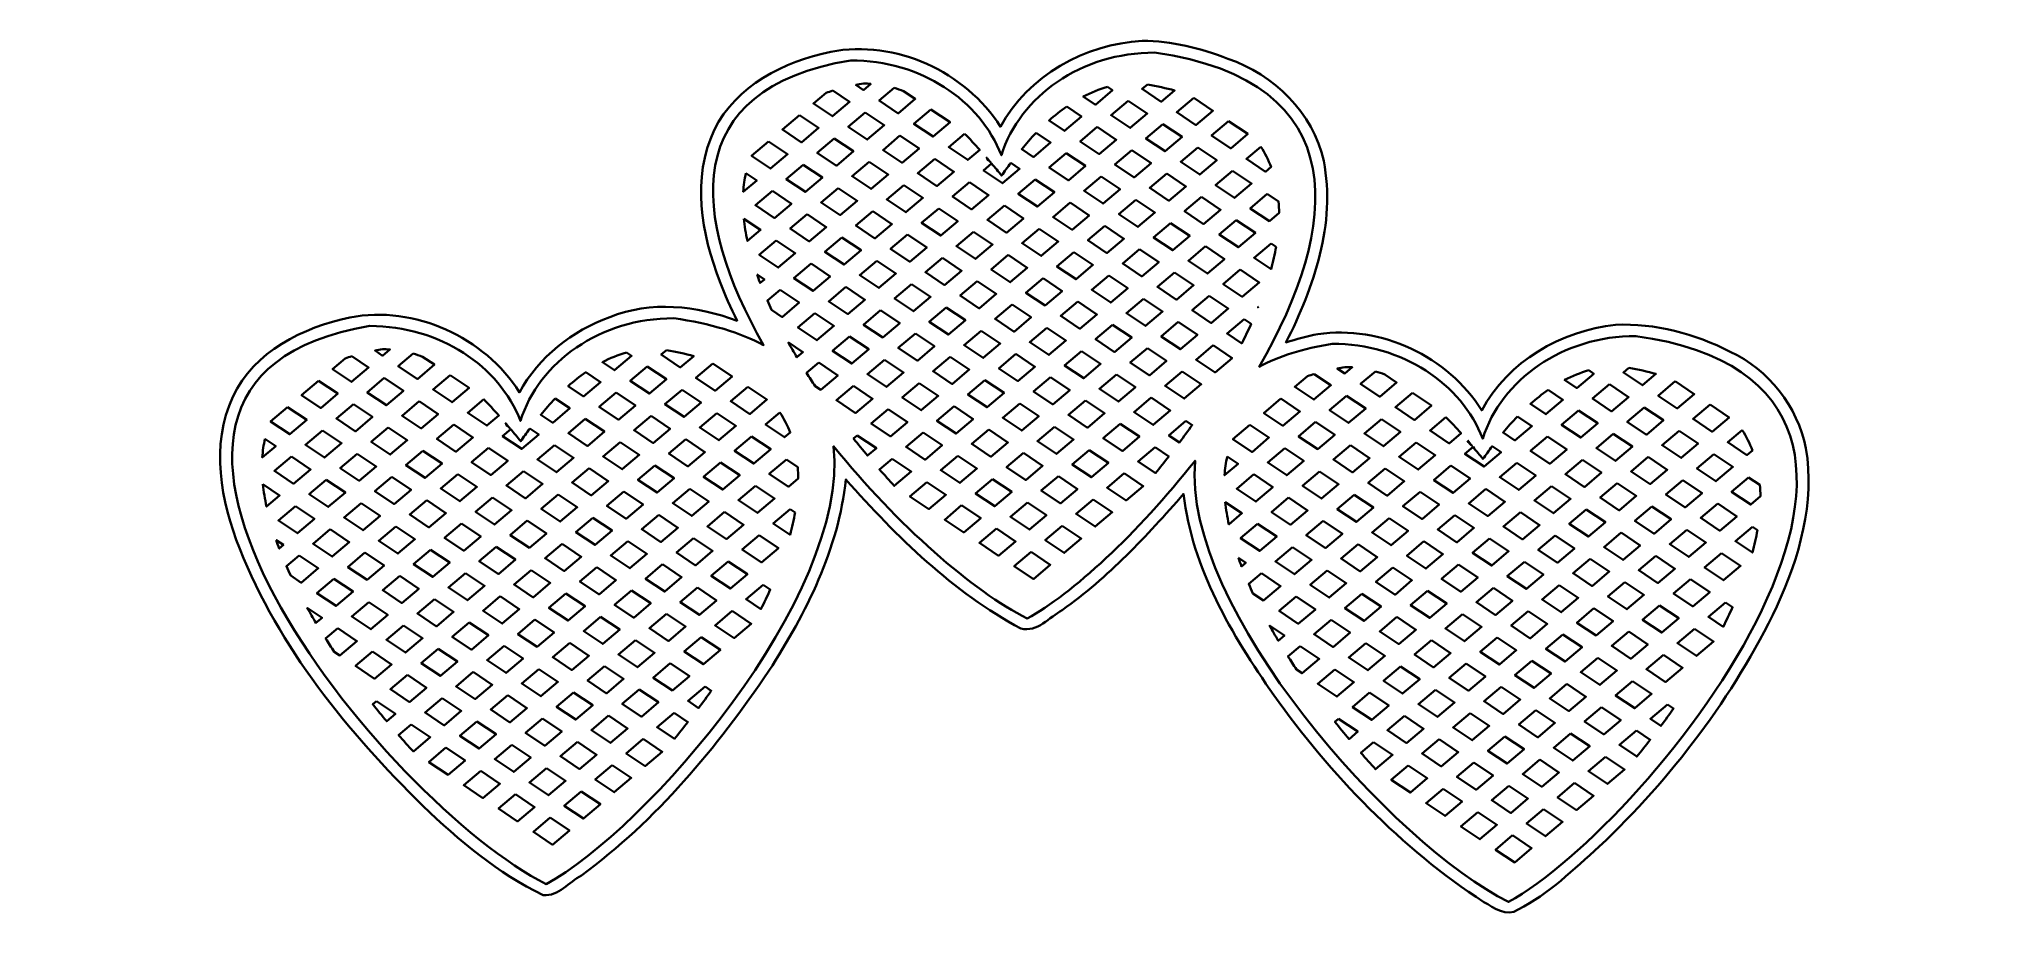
# Model space of a CAD drawing. Header units: centimetres. Extents: x -17.2 to 17.3, y -7.8 to 7.6.
import ezdxf

# ---------------------------------------------------------------- set-up
doc = ezdxf.new("R2010")
doc.units = ezdxf.units.CM
doc.header["$MEASUREMENT"] = 0
doc.layers.add('Layer 1', color=7, linetype='Continuous')

msp = doc.modelspace()

# ---------------------------------------------------------------- linework, layer by layer
at = {"layer": 'Layer 1', "color": 31, "lineweight": 35}
msp.add_open_spline([(2.19604, 7.57866), (1.18983, 7.52349), (0.1922, 6.96805), (-0.29352, 6.07053), (-0.29352, 6.07053), (-0.90725, 7.04012), (-2.13634, 7.60729), (-3.27174, 7.38601), (-3.27174, 7.38601), (-4.09013, 7.21521), (-4.9366, 6.79602), (-5.31797, 6.01277), (-5.31797, 6.01277), (-5.72038, 5.17284), (-5.5432, 4.18979), (-5.22056, 3.35443), (-5.22056, 3.35443), (-5.1321, 3.11858), (-5.02984, 2.88797), (-4.91794, 2.66238), (-4.91794, 2.66238), (-5.62589, 2.93163), (-6.43585, 3.01634), (-7.15137, 2.72725), (-7.15137, 2.72725), (-7.80923, 2.49042), (-8.40257, 2.02897), (-8.73787, 1.40561), (-8.73787, 1.40561), (-9.35169, 2.37492), (-10.57872, 2.94102), (-11.71361, 2.72109), (-11.71361, 2.72109), (-12.53817, 2.54822), (-13.39381, 2.12577), (-13.76909, 1.32955), (-13.76909, 1.32955), (-14.16625, 0.4815), (-13.98252, -0.50542), (-13.64864, -1.34175), (-13.64864, -1.34175), (-12.96141, -3.08241), (-11.75122, -4.55693), (-10.43268, -5.85846), (-10.43268, -5.85846), (-9.80161, -6.46068), (-9.11704, -7.04519), (-8.32198, -7.42238), (-8.32198, -7.42238), (-8.04755, -7.45058), (-7.87065, -7.1941), (-7.64838, -7.07918), (-7.64838, -7.07918), (-6.33406, -6.10923), (-5.27002, -4.83523), (-4.35944, -3.48522), (-4.35944, -3.48522), (-3.701, -2.46762), (-3.13678, -1.34419), (-3.00717, -0.12402), (-3.00717, -0.12402), (-2.11356, -1.13267), (-1.13131, -2.10249), (0.06613, -2.74174), (0.06613, -2.74174), (0.35753, -2.81593), (0.56358, -2.54106), (0.79288, -2.41733), (0.79288, -2.41733), (1.59873, -1.84366), (2.27558, -1.11743), (2.9228, -0.37702), (2.9228, -0.37702), (3.06862, -1.6882), (3.76796, -2.85073), (4.50619, -3.91165), (4.50619, -3.91165), (5.51586, -5.31971), (6.7347, -6.59716), (8.19297, -7.54558), (8.19297, -7.54558), (8.37238, -7.64543), (8.59577, -7.82205), (8.79738, -7.67787), (8.79738, -7.67787), (9.33811, -7.40595), (9.76993, -6.96768), (10.22139, -6.57243), (10.22139, -6.57243), (11.49374, -5.36843), (12.57613, -3.94175), (13.33747, -2.35644), (13.33747, -2.35644), (13.72982, -1.49481), (14.01564, -0.52712), (13.84762, 0.42499), (13.84762, 0.42499), (13.70176, 1.15803), (13.19678, 1.80346), (12.51809, 2.11998), (12.51809, 2.11998), (11.9013, 2.43409), (11.20248, 2.62569), (10.50643, 2.59044), (10.50643, 2.59044), (9.55013, 2.49111), (8.61703, 1.94891), (8.15743, 1.08976), (8.15743, 1.08976), (7.56531, 2.03806), (6.38667, 2.59073), (5.28009, 2.42839), (5.28009, 2.42839), (5.09096, 2.38901), (4.90258, 2.34347), (4.7195, 2.28122), (4.7195, 2.28122), (5.21287, 3.25349), (5.59762, 4.36681), (5.38344, 5.46945), (5.38344, 5.46945), (5.19611, 6.31723), (4.50839, 6.98709), (3.70024, 7.26512), (3.70024, 7.26512), (3.22282, 7.45325), (2.71131, 7.57733), (2.19604, 7.57866)], degree=3, knots=[0, 0, 0, 0, 0.03030303, 0.03030303, 0.03030303, 0.03030303, 0.06060606, 0.06060606, 0.06060606, 0.06060606, 0.09090909, 0.09090909, 0.09090909, 0.09090909, 0.12121212, 0.12121212, 0.12121212, 0.12121212, 0.15151515, 0.15151515, 0.15151515, 0.15151515, 0.18181818, 0.18181818, 0.18181818, 0.18181818, 0.21212121, 0.21212121, 0.21212121, 0.21212121, 0.24242424, 0.24242424, 0.24242424, 0.24242424, 0.27272727, 0.27272727, 0.27272727, 0.27272727, 0.3030303, 0.3030303, 0.3030303, 0.3030303, 0.33333333, 0.33333333, 0.33333333, 0.33333333, 0.36363636, 0.36363636, 0.36363636, 0.36363636, 0.39393939, 0.39393939, 0.39393939, 0.39393939, 0.42424242, 0.42424242, 0.42424242, 0.42424242, 0.45454545, 0.45454545, 0.45454545, 0.45454545, 0.48484848, 0.48484848, 0.48484848, 0.48484848, 0.51515152, 0.51515152, 0.51515152, 0.51515152, 0.54545455, 0.54545455, 0.54545455, 0.54545455, 0.57575758, 0.57575758, 0.57575758, 0.57575758, 0.60606061, 0.60606061, 0.60606061, 0.60606061, 0.63636364, 0.63636364, 0.63636364, 0.63636364, 0.66666667, 0.66666667, 0.66666667, 0.66666667, 0.6969697, 0.6969697, 0.6969697, 0.6969697, 0.72727273, 0.72727273, 0.72727273, 0.72727273, 0.75757576, 0.75757576, 0.75757576, 0.75757576, 0.78787879, 0.78787879, 0.78787879, 0.78787879, 0.81818182, 0.81818182, 0.81818182, 0.81818182, 0.84848485, 0.84848485, 0.84848485, 0.84848485, 0.87878788, 0.87878788, 0.87878788, 0.87878788, 0.90909091, 0.90909091, 0.90909091, 0.90909091, 0.93939394, 0.93939394, 0.93939394, 0.93939394, 1, 1, 1, 1], dxfattribs=at)
at = {"layer": 'Layer 1', "color": 13, "lineweight": 35}
for points, knots in [([(2.41314, 7.37285), (1.12915, 7.37285), (0.047, 6.60831), (-0.27742, 5.5688), (-0.27742, 5.5688), (-0.6505, 6.53821), (-1.69346, 7.23665), (-2.9207, 7.23665), (-2.9207, 7.23665), (-5.93998, 6.74013), (-5.73533, 4.48232), (-4.4511, 2.23531), (-4.4511, 2.23531), (-4.85948, 2.45317), (-5.38007, 2.61495), (-6.0304, 2.70731), (-6.0304, 2.70731), (-7.31439, 2.70731), (-8.39654, 1.94277), (-8.72096, 0.90326), (-8.72096, 0.90326), (-9.09404, 1.87268), (-10.137, 2.57112), (-11.36423, 2.57112), (-11.36423, 2.57112), (-17.16947, 1.61643), (-11.05614, -5.84993), (-8.26689, -7.23017), (-8.26689, -7.23017), (-6.5386, -6.29518), (-2.94967, -2.20012), (-3.22215, 0.4585), (-3.22215, 0.4585), (-2.10443, -0.92261), (-0.77162, -2.09539), (0.17665, -2.56463), (0.17665, -2.56463), (0.95563, -2.14321), (2.11249, -1.07962), (3.12353, 0.20486), (3.12353, 0.20486), (2.88574, -2.39671), (6.61921, -6.54815), (8.62825, -7.54231), (8.62825, -7.54231), (11.08211, -6.21479), (17.28704, 1.48307), (10.86474, 2.39518), (10.86474, 2.39518), (9.58075, 2.39518), (8.4986, 1.63064), (8.17418, 0.59113), (8.17418, 0.59113), (7.80111, 1.56055), (6.75814, 2.25899), (5.53091, 2.25899), (5.53091, 2.25899), (5.01285, 2.17379), (4.58998, 2.03661), (4.25092, 1.85665), (4.25092, 1.85665), (5.65391, 4.28722), (5.96592, 6.86829), (2.41315, 7.37286), (2.41315, 7.37286), (2.41315, 7.37286), (2.41314, 7.37285), (2.41314, 7.37285)], [0, 0, 0, 0, 0.05555556, 0.05555556, 0.05555556, 0.05555556, 0.11111111, 0.11111111, 0.11111111, 0.11111111, 0.16666667, 0.16666667, 0.16666667, 0.16666667, 0.22222222, 0.22222222, 0.22222222, 0.22222222, 0.27777778, 0.27777778, 0.27777778, 0.27777778, 0.33333333, 0.33333333, 0.33333333, 0.33333333, 0.38888889, 0.38888889, 0.38888889, 0.38888889, 0.44444444, 0.44444444, 0.44444444, 0.44444444, 0.5, 0.5, 0.5, 0.5, 0.55555556, 0.55555556, 0.55555556, 0.55555556, 0.61111111, 0.61111111, 0.61111111, 0.61111111, 0.66666667, 0.66666667, 0.66666667, 0.66666667, 0.72222222, 0.72222222, 0.72222222, 0.72222222, 0.77777778, 0.77777778, 0.77777778, 0.77777778, 0.83333333, 0.83333333, 0.83333333, 0.83333333, 0.88888889, 0.88888889, 0.88888889, 0.88888889, 1, 1, 1, 1]), ([(-3.23828, 6.70481), (-3.23828, 6.70481), (-2.94327, 6.50788), (-2.94327, 6.50788), (-2.94327, 6.50788), (-2.94327, 6.50788), (-3.2415, 6.25513), (-3.2415, 6.25513), (-3.2415, 6.25513), (-3.2415, 6.25513), (-3.57681, 6.48019), (-3.57681, 6.48019), (-3.57681, 6.48019), (-3.57681, 6.48019), (-3.35542, 6.66729), (-3.35542, 6.66729), (-3.35542, 6.66729), (-3.3172, 6.68019), (-3.27819, 6.69283), (-3.23828, 6.7048), (-3.23828, 6.7048), (-3.23828, 6.7048), (-3.23828, 6.70481), (-3.23828, 6.70481)], [0, 0, 0, 0, 0.14285714, 0.14285714, 0.14285714, 0.14285714, 0.28571429, 0.28571429, 0.28571429, 0.28571429, 0.42857143, 0.42857143, 0.42857143, 0.42857143, 0.57142857, 0.57142857, 0.57142857, 0.57142857, 0.71428571, 0.71428571, 0.71428571, 0.71428571, 1, 1, 1, 1]), ([(-2.69823, 6.82851), (-2.65477, 6.82851), (-2.61166, 6.82687), (-2.56926, 6.82404), (-2.56926, 6.82404), (-2.56926, 6.82404), (-2.69823, 6.71508), (-2.69823, 6.71508), (-2.69823, 6.71508), (-2.69823, 6.71508), (-2.83096, 6.80394), (-2.83096, 6.80394), (-2.83096, 6.80394), (-2.78743, 6.81245), (-2.7434, 6.82091), (-2.69823, 6.8285), (-2.69823, 6.8285), (-2.69823, 6.8285), (-2.69823, 6.82851), (-2.69823, 6.82851)], [0, 0, 0, 0, 0.16666667, 0.16666667, 0.16666667, 0.16666667, 0.33333333, 0.33333333, 0.33333333, 0.33333333, 0.5, 0.5, 0.5, 0.5, 0.66666667, 0.66666667, 0.66666667, 0.66666667, 1, 1, 1, 1]), ([(-2.16141, 6.75215), (-2.10498, 6.73586), (-2.04925, 6.71764), (-1.99483, 6.69678), (-1.99483, 6.69678), (-1.99483, 6.69678), (-1.78902, 6.55835), (-1.78902, 6.55835), (-1.78902, 6.55835), (-1.78902, 6.55835), (-2.08672, 6.3056), (-2.08672, 6.3056), (-2.08672, 6.3056), (-2.08672, 6.3056), (-2.42257, 6.53066), (-2.42257, 6.53066), (-2.42257, 6.53066), (-2.42257, 6.53066), (-2.16141, 6.75215), (-2.16141, 6.75215)], [0, 0, 0, 0, 0.16666667, 0.16666667, 0.16666667, 0.16666667, 0.33333333, 0.33333333, 0.33333333, 0.33333333, 0.5, 0.5, 0.5, 0.5, 0.66666667, 0.66666667, 0.66666667, 0.66666667, 1, 1, 1, 1]), ([(1.58399, 6.77046), (1.58399, 6.77046), (1.67319, 6.71062), (1.67319, 6.71062), (1.67319, 6.71062), (1.67319, 6.71062), (1.37442, 6.45787), (1.37442, 6.45787), (1.37442, 6.45787), (1.37442, 6.45787), (1.16109, 6.60121), (1.16109, 6.60121), (1.16109, 6.60121), (1.2951, 6.67111), (1.43617, 6.72886), (1.58399, 6.77045), (1.58399, 6.77045), (1.58399, 6.77045), (1.58399, 6.77046), (1.58399, 6.77046)], [0, 0, 0, 0, 0.16666667, 0.16666667, 0.16666667, 0.16666667, 0.33333333, 0.33333333, 0.33333333, 0.33333333, 0.5, 0.5, 0.5, 0.5, 0.66666667, 0.66666667, 0.66666667, 0.66666667, 1, 1, 1, 1]), ([(2.28793, 6.81332), (2.45709, 6.78349), (2.61578, 6.74815), (2.76403, 6.70704), (2.76403, 6.70704), (2.76403, 6.70704), (2.5292, 6.50877), (2.5292, 6.50877), (2.5292, 6.50877), (2.5292, 6.50877), (2.19335, 6.73338), (2.19335, 6.73338), (2.19335, 6.73338), (2.19335, 6.73338), (2.28793, 6.81332), (2.28793, 6.81332)], [0, 0, 0, 0, 0.2, 0.2, 0.2, 0.2, 0.4, 0.4, 0.4, 0.4, 0.6, 0.6, 0.6, 0.6, 1, 1, 1, 1]), ([(3.10203, 6.57755), (3.10203, 6.57755), (3.43788, 6.35249), (3.43788, 6.35249), (3.43788, 6.35249), (3.43788, 6.35249), (3.13911, 6.10019), (3.13911, 6.10019), (3.13911, 6.10019), (3.13911, 6.10019), (2.80326, 6.3248), (2.80326, 6.3248), (2.80326, 6.3248), (2.80326, 6.3248), (3.10203, 6.57755), (3.10203, 6.57755)], [0, 0, 0, 0, 0.2, 0.2, 0.2, 0.2, 0.4, 0.4, 0.4, 0.4, 0.6, 0.6, 0.6, 0.6, 1, 1, 1, 1]), ([(-3.82132, 6.273), (-3.82132, 6.273), (-3.48601, 6.04839), (-3.48601, 6.04839), (-3.48601, 6.04839), (-3.48601, 6.04839), (-3.78478, 5.79564), (-3.78478, 5.79564), (-3.78478, 5.79564), (-3.78478, 5.79564), (-4.12009, 6.02025), (-4.12009, 6.02025), (-4.12009, 6.02025), (-4.12009, 6.02025), (-3.82132, 6.273), (-3.82132, 6.273)], [0, 0, 0, 0, 0.2, 0.2, 0.2, 0.2, 0.4, 0.4, 0.4, 0.4, 0.6, 0.6, 0.6, 0.6, 1, 1, 1, 1]), ([(-2.6676, 6.32346), (-2.6676, 6.32346), (-2.33229, 6.0984), (-2.33229, 6.0984), (-2.33229, 6.0984), (-2.33229, 6.0984), (-2.63106, 5.84565), (-2.63106, 5.84565), (-2.63106, 5.84565), (-2.63106, 5.84565), (-2.96637, 6.07071), (-2.96637, 6.07071), (-2.96637, 6.07071), (-2.96637, 6.07071), (-2.6676, 6.32346), (-2.6676, 6.32346)], [0, 0, 0, 0, 0.2, 0.2, 0.2, 0.2, 0.4, 0.4, 0.4, 0.4, 0.6, 0.6, 0.6, 0.6, 1, 1, 1, 1]), ([(-1.51282, 6.37392), (-1.51282, 6.37392), (-1.17804, 6.14975), (-1.17804, 6.14975), (-1.17804, 6.14975), (-1.17804, 6.14975), (-1.47681, 5.89656), (-1.47681, 5.89656), (-1.47681, 5.89656), (-1.47681, 5.89656), (-1.81159, 6.12117), (-1.81159, 6.12117), (-1.81159, 6.12117), (-1.81159, 6.12117), (-1.51282, 6.37392), (-1.51282, 6.37392)], [0, 0, 0, 0, 0.2, 0.2, 0.2, 0.2, 0.4, 0.4, 0.4, 0.4, 0.6, 0.6, 0.6, 0.6, 1, 1, 1, 1]), ([(0.87038, 6.42483), (0.87038, 6.42483), (1.12939, 6.25068), (1.12939, 6.25068), (1.12939, 6.25068), (1.12939, 6.25068), (0.83223, 5.99838), (0.83223, 5.99838), (0.83223, 5.99838), (0.83223, 5.99838), (0.56086, 6.18012), (0.56086, 6.18012), (0.56086, 6.18012), (0.65842, 6.26662), (0.76157, 6.34927), (0.87038, 6.42483)], [0, 0, 0, 0, 0.2, 0.2, 0.2, 0.2, 0.4, 0.4, 0.4, 0.4, 0.6, 0.6, 0.6, 0.6, 1, 1, 1, 1]), ([(1.94832, 6.5262), (1.94832, 6.5262), (2.28417, 6.30114), (2.28417, 6.30114), (2.28417, 6.30114), (2.28417, 6.30114), (1.98594, 6.04839), (1.98594, 6.04839), (1.98594, 6.04839), (1.98594, 6.04839), (1.65063, 6.27345), (1.65063, 6.27345), (1.65063, 6.27345), (1.65063, 6.27345), (1.94832, 6.5262), (1.94832, 6.5262)], [0, 0, 0, 0, 0.2, 0.2, 0.2, 0.2, 0.4, 0.4, 0.4, 0.4, 0.6, 0.6, 0.6, 0.6, 1, 1, 1, 1]), ([(-3.21088, 5.86352), (-3.21088, 5.86352), (-2.87503, 5.63891), (-2.87503, 5.63891), (-2.87503, 5.63891), (-2.87503, 5.63891), (-3.17327, 5.38616), (-3.17327, 5.38616), (-3.17327, 5.38616), (-3.17327, 5.38616), (-3.50912, 5.61077), (-3.50912, 5.61077), (-3.50912, 5.61077), (-3.50912, 5.61077), (-3.21088, 5.86352), (-3.21088, 5.86352)], [0, 0, 0, 0, 0.2, 0.2, 0.2, 0.2, 0.4, 0.4, 0.4, 0.4, 0.6, 0.6, 0.6, 0.6, 1, 1, 1, 1]), ([(-2.05716, 5.91398), (-2.05716, 5.91398), (-1.72239, 5.68937), (-1.72239, 5.68937), (-1.72239, 5.68937), (-1.72239, 5.68937), (-2.02009, 5.43662), (-2.02009, 5.43662), (-2.02009, 5.43662), (-2.02009, 5.43662), (-2.35486, 5.66123), (-2.35486, 5.66123), (-2.35486, 5.66123), (-2.35486, 5.66123), (-2.05716, 5.91398), (-2.05716, 5.91398)], [0, 0, 0, 0, 0.2, 0.2, 0.2, 0.2, 0.4, 0.4, 0.4, 0.4, 0.6, 0.6, 0.6, 0.6, 1, 1, 1, 1]), ([(-0.9228, 5.94881), (-0.83039, 5.85625), (-0.74181, 5.76083), (-0.65627, 5.66481), (-0.65627, 5.66481), (-0.65627, 5.66481), (-0.86638, 5.48753), (-0.86638, 5.48753), (-0.86638, 5.48753), (-0.86638, 5.48753), (-1.20223, 5.71259), (-1.20223, 5.71259), (-1.20223, 5.71259), (-1.20223, 5.71259), (-0.9228, 5.94881), (-0.9228, 5.94881)], [0, 0, 0, 0, 0.2, 0.2, 0.2, 0.2, 0.4, 0.4, 0.4, 0.4, 0.6, 0.6, 0.6, 0.6, 1, 1, 1, 1]), ([(0.33302, 5.96131), (0.33302, 5.96131), (0.58719, 5.79118), (0.58719, 5.79118), (0.58719, 5.79118), (0.58719, 5.79118), (0.28842, 5.53843), (0.28842, 5.53843), (0.28842, 5.53843), (0.28842, 5.53843), (0.07939, 5.6782), (0.07939, 5.6782), (0.07939, 5.6782), (0.15757, 5.77225), (0.24245, 5.86764), (0.33302, 5.96131)], [0, 0, 0, 0, 0.2, 0.2, 0.2, 0.2, 0.4, 0.4, 0.4, 0.4, 0.6, 0.6, 0.6, 0.6, 1, 1, 1, 1]), ([(1.40505, 6.06625), (1.40505, 6.06625), (1.7409, 5.84119), (1.7409, 5.84119), (1.7409, 5.84119), (1.7409, 5.84119), (1.44266, 5.58889), (1.44266, 5.58889), (1.44266, 5.58889), (1.44266, 5.58889), (1.10735, 5.81395), (1.10735, 5.81395), (1.10735, 5.81395), (1.10735, 5.81395), (1.40505, 6.06625), (1.40505, 6.06625)], [0, 0, 0, 0, 0.2, 0.2, 0.2, 0.2, 0.4, 0.4, 0.4, 0.4, 0.6, 0.6, 0.6, 0.6, 1, 1, 1, 1]), ([(2.5593, 6.1176), (2.5593, 6.1176), (2.89461, 5.89254), (2.89461, 5.89254), (2.89461, 5.89254), (2.89461, 5.89254), (2.59584, 5.63979), (2.59584, 5.63979), (2.59584, 5.63979), (2.59584, 5.63979), (2.26053, 5.86485), (2.26053, 5.86485), (2.26053, 5.86485), (2.26053, 5.86485), (2.5593, 6.1176), (2.5593, 6.1176)], [0, 0, 0, 0, 0.2, 0.2, 0.2, 0.2, 0.4, 0.4, 0.4, 0.4, 0.6, 0.6, 0.6, 0.6, 1, 1, 1, 1]), ([(3.71355, 6.16806), (3.71355, 6.16806), (4.0494, 5.94345), (4.0494, 5.94345), (4.0494, 5.94345), (4.0494, 5.94345), (3.75063, 5.6907), (3.75063, 5.6907), (3.75063, 5.6907), (3.75063, 5.6907), (3.41478, 5.91531), (3.41478, 5.91531), (3.41478, 5.91531), (3.41478, 5.91531), (3.71355, 6.16806), (3.71355, 6.16806)], [0, 0, 0, 0, 0.2, 0.2, 0.2, 0.2, 0.4, 0.4, 0.4, 0.4, 0.6, 0.6, 0.6, 0.6, 1, 1, 1, 1]), ([(-4.36566, 5.81306), (-4.36566, 5.81306), (-4.02981, 5.588), (-4.02981, 5.588), (-4.02981, 5.588), (-4.02981, 5.588), (-4.32804, 5.3357), (-4.32804, 5.3357), (-4.32804, 5.3357), (-4.32804, 5.3357), (-4.66335, 5.56031), (-4.66335, 5.56031), (-4.66335, 5.56031), (-4.66335, 5.56031), (-4.36566, 5.81306), (-4.36566, 5.81306)], [0, 0, 0, 0, 0.2, 0.2, 0.2, 0.2, 0.4, 0.4, 0.4, 0.4, 0.6, 0.6, 0.6, 0.6, 1, 1, 1, 1]), ([(-0.54396, 5.53709), (-0.51691, 5.50568), (-0.49084, 5.47454), (-0.46443, 5.44331), (-0.46443, 5.44331), (-0.49698, 5.46839), (-0.52393, 5.50092), (-0.54396, 5.53709)], [0, 0, 0, 0, 0.33333333, 0.33333333, 0.33333333, 0.33333333, 1, 1, 1, 1]), ([(0.86178, 5.60631), (0.86178, 5.60631), (1.19763, 5.3817), (1.19763, 5.3817), (1.19763, 5.3817), (1.19763, 5.3817), (0.8994, 5.12895), (0.8994, 5.12895), (0.8994, 5.12895), (0.8994, 5.12895), (0.56409, 5.35401), (0.56409, 5.35401), (0.56409, 5.35401), (0.56409, 5.35401), (0.86178, 5.60631), (0.86178, 5.60631)], [0, 0, 0, 0, 0.2, 0.2, 0.2, 0.2, 0.4, 0.4, 0.4, 0.4, 0.6, 0.6, 0.6, 0.6, 1, 1, 1, 1]), ([(2.01495, 5.65766), (2.01495, 5.65766), (2.3508, 5.4326), (2.3508, 5.4326), (2.3508, 5.4326), (2.3508, 5.4326), (2.05364, 5.1803), (2.05364, 5.1803), (2.05364, 5.1803), (2.05364, 5.1803), (1.71779, 5.40536), (1.71779, 5.40536), (1.71779, 5.40536), (1.71779, 5.40536), (2.01495, 5.65766), (2.01495, 5.65766)], [0, 0, 0, 0, 0.2, 0.2, 0.2, 0.2, 0.4, 0.4, 0.4, 0.4, 0.6, 0.6, 0.6, 0.6, 1, 1, 1, 1]), ([(3.16974, 5.70812), (3.16974, 5.70812), (3.50505, 5.48306), (3.50505, 5.48306), (3.50505, 5.48306), (3.50505, 5.48306), (3.20735, 5.23076), (3.20735, 5.23076), (3.20735, 5.23076), (3.20735, 5.23076), (2.87096, 5.45537), (2.87096, 5.45537), (2.87096, 5.45537), (2.87096, 5.45537), (3.16974, 5.70812), (3.16974, 5.70812)], [0, 0, 0, 0, 0.2, 0.2, 0.2, 0.2, 0.4, 0.4, 0.4, 0.4, 0.6, 0.6, 0.6, 0.6, 1, 1, 1, 1]), ([(4.27885, 5.72017), (4.3522, 5.60732), (4.41167, 5.48822), (4.45887, 5.36382), (4.45887, 5.36382), (4.45887, 5.36382), (4.36107, 5.28121), (4.36107, 5.28121), (4.36107, 5.28121), (4.36107, 5.28121), (4.02576, 5.50627), (4.02576, 5.50627), (4.02576, 5.50627), (4.02576, 5.50627), (4.27885, 5.72017), (4.27885, 5.72017)], [0, 0, 0, 0, 0.2, 0.2, 0.2, 0.2, 0.4, 0.4, 0.4, 0.4, 0.6, 0.6, 0.6, 0.6, 1, 1, 1, 1]), ([(-4.76277, 5.25532), (-4.76277, 5.25532), (-4.57308, 5.12805), (-4.57308, 5.12805), (-4.57308, 5.12805), (-4.57308, 5.12805), (-4.80952, 4.928), (-4.80952, 4.928), (-4.80952, 4.928), (-4.80203, 5.04041), (-4.78631, 5.1496), (-4.76277, 5.25532)], [0, 0, 0, 0, 0.25, 0.25, 0.25, 0.25, 0.5, 0.5, 0.5, 0.5, 1, 1, 1, 1]), ([(-3.75414, 5.40357), (-3.75414, 5.40357), (-3.41829, 5.17896), (-3.41829, 5.17896), (-3.41829, 5.17896), (-3.41829, 5.17896), (-3.71706, 4.92621), (-3.71706, 4.92621), (-3.71706, 4.92621), (-3.71706, 4.92621), (-4.05291, 5.15082), (-4.05291, 5.15082), (-4.05291, 5.15082), (-4.05291, 5.15082), (-3.75414, 5.40357), (-3.75414, 5.40357)], [0, 0, 0, 0, 0.2, 0.2, 0.2, 0.2, 0.4, 0.4, 0.4, 0.4, 0.6, 0.6, 0.6, 0.6, 1, 1, 1, 1]), ([(-2.59936, 5.45448), (-2.59936, 5.45448), (-2.26458, 5.23031), (-2.26458, 5.23031), (-2.26458, 5.23031), (-2.26458, 5.23031), (-2.56335, 4.97756), (-2.56335, 4.97756), (-2.56335, 4.97756), (-2.56335, 4.97756), (-2.89813, 5.20173), (-2.89813, 5.20173), (-2.89813, 5.20173), (-2.89813, 5.20173), (-2.59936, 5.45448), (-2.59936, 5.45448)], [0, 0, 0, 0, 0.2, 0.2, 0.2, 0.2, 0.4, 0.4, 0.4, 0.4, 0.6, 0.6, 0.6, 0.6, 1, 1, 1, 1]), ([(-1.44618, 5.50539), (-1.44618, 5.50539), (-1.11087, 5.28033), (-1.11087, 5.28033), (-1.11087, 5.28033), (-1.11087, 5.28033), (-1.40964, 5.02758), (-1.40964, 5.02758), (-1.40964, 5.02758), (-1.40964, 5.02758), (-1.74495, 5.25264), (-1.74495, 5.25264), (-1.74495, 5.25264), (-1.74495, 5.25264), (-1.44618, 5.50539), (-1.44618, 5.50539)], [0, 0, 0, 0, 0.2, 0.2, 0.2, 0.2, 0.4, 0.4, 0.4, 0.4, 0.6, 0.6, 0.6, 0.6, 1, 1, 1, 1]), ([(-0.11192, 5.43528), (-0.11192, 5.43528), (0.04391, 5.33123), (0.04391, 5.33123), (0.04391, 5.33123), (0.04391, 5.33123), (-0.25486, 5.07848), (-0.25486, 5.07848), (-0.25486, 5.07848), (-0.25486, 5.07848), (-0.59071, 5.30309), (-0.59071, 5.30309), (-0.59071, 5.30309), (-0.59071, 5.30309), (-0.44777, 5.42366), (-0.44777, 5.42366), (-0.44777, 5.42366), (-0.38799, 5.35275), (-0.32927, 5.28217), (-0.27259, 5.21378), (-0.27259, 5.21378), (-0.22406, 5.28306), (-0.17023, 5.35766), (-0.11192, 5.43527), (-0.11192, 5.43527), (-0.11192, 5.43527), (-0.11192, 5.43528), (-0.11192, 5.43528)], [0, 0, 0, 0, 0.125, 0.125, 0.125, 0.125, 0.25, 0.25, 0.25, 0.25, 0.375, 0.375, 0.375, 0.375, 0.5, 0.5, 0.5, 0.5, 0.625, 0.625, 0.625, 0.625, 0.75, 0.75, 0.75, 0.75, 1, 1, 1, 1]), ([(1.47276, 5.19771), (1.47276, 5.19771), (1.80807, 4.9731), (1.80807, 4.9731), (1.80807, 4.9731), (1.80807, 4.9731), (1.5093, 4.72035), (1.5093, 4.72035), (1.5093, 4.72035), (1.5093, 4.72035), (1.17399, 4.94541), (1.17399, 4.94541), (1.17399, 4.94541), (1.17399, 4.94541), (1.47276, 5.19771), (1.47276, 5.19771)], [0, 0, 0, 0, 0.2, 0.2, 0.2, 0.2, 0.4, 0.4, 0.4, 0.4, 0.6, 0.6, 0.6, 0.6, 1, 1, 1, 1]), ([(2.62647, 5.24817), (2.62647, 5.24817), (2.96232, 5.02311), (2.96232, 5.02311), (2.96232, 5.02311), (2.96232, 5.02311), (2.66409, 4.77081), (2.66409, 4.77081), (2.66409, 4.77081), (2.66409, 4.77081), (2.32824, 4.99587), (2.32824, 4.99587), (2.32824, 4.99587), (2.32824, 4.99587), (2.62647, 5.24817), (2.62647, 5.24817)], [0, 0, 0, 0, 0.2, 0.2, 0.2, 0.2, 0.4, 0.4, 0.4, 0.4, 0.6, 0.6, 0.6, 0.6, 1, 1, 1, 1]), ([(3.78126, 5.29863), (3.78126, 5.29863), (4.11657, 5.07446), (4.11657, 5.07446), (4.11657, 5.07446), (4.11657, 5.07446), (3.8178, 4.82127), (3.8178, 4.82127), (3.8178, 4.82127), (3.8178, 4.82127), (3.48249, 5.04588), (3.48249, 5.04588), (3.48249, 5.04588), (3.48249, 5.04588), (3.78126, 5.29863), (3.78126, 5.29863)], [0, 0, 0, 0, 0.2, 0.2, 0.2, 0.2, 0.4, 0.4, 0.4, 0.4, 0.6, 0.6, 0.6, 0.6, 1, 1, 1, 1]), ([(-4.29795, 4.94363), (-4.29795, 4.94363), (-3.96264, 4.71857), (-3.96264, 4.71857), (-3.96264, 4.71857), (-3.96264, 4.71857), (-4.26034, 4.46627), (-4.26034, 4.46627), (-4.26034, 4.46627), (-4.26034, 4.46627), (-4.59619, 4.69088), (-4.59619, 4.69088), (-4.59619, 4.69088), (-4.59619, 4.69088), (-4.29795, 4.94363), (-4.29795, 4.94363)], [0, 0, 0, 0, 0.2, 0.2, 0.2, 0.2, 0.4, 0.4, 0.4, 0.4, 0.6, 0.6, 0.6, 0.6, 1, 1, 1, 1]), ([(-3.14317, 4.99409), (-3.14317, 4.99409), (-2.80839, 4.77037), (-2.80839, 4.77037), (-2.80839, 4.77037), (-2.80839, 4.77037), (-3.10663, 4.51762), (-3.10663, 4.51762), (-3.10663, 4.51762), (-3.10663, 4.51762), (-3.4414, 4.74179), (-3.4414, 4.74179), (-3.4414, 4.74179), (-3.4414, 4.74179), (-3.14317, 4.99409), (-3.14317, 4.99409)], [0, 0, 0, 0, 0.2, 0.2, 0.2, 0.2, 0.4, 0.4, 0.4, 0.4, 0.6, 0.6, 0.6, 0.6, 1, 1, 1, 1]), ([(-1.98945, 5.04589), (-1.98945, 5.04589), (-1.65414, 4.82083), (-1.65414, 4.82083), (-1.65414, 4.82083), (-1.65414, 4.82083), (-1.95291, 4.56808), (-1.95291, 4.56808), (-1.95291, 4.56808), (-1.95291, 4.56808), (-2.28822, 4.79314), (-2.28822, 4.79314), (-2.28822, 4.79314), (-2.28822, 4.79314), (-1.98945, 5.04589), (-1.98945, 5.04589)], [0, 0, 0, 0, 0.2, 0.2, 0.2, 0.2, 0.4, 0.4, 0.4, 0.4, 0.6, 0.6, 0.6, 0.6, 1, 1, 1, 1]), ([(-0.83574, 5.0959), (-0.83574, 5.0959), (-0.50043, 4.87084), (-0.50043, 4.87084), (-0.50043, 4.87084), (-0.50043, 4.87084), (-0.7992, 4.61854), (-0.7992, 4.61854), (-0.7992, 4.61854), (-0.7992, 4.61854), (-1.13451, 4.84315), (-1.13451, 4.84315), (-1.13451, 4.84315), (-1.13451, 4.84315), (-0.83574, 5.0959), (-0.83574, 5.0959)], [0, 0, 0, 0, 0.2, 0.2, 0.2, 0.2, 0.4, 0.4, 0.4, 0.4, 0.6, 0.6, 0.6, 0.6, 1, 1, 1, 1]), ([(0.31904, 5.14636), (0.31904, 5.14636), (0.65435, 4.92175), (0.65435, 4.92175), (0.65435, 4.92175), (0.65435, 4.92175), (0.35558, 4.669), (0.35558, 4.669), (0.35558, 4.669), (0.35558, 4.669), (0.02027, 4.89361), (0.02027, 4.89361), (0.02027, 4.89361), (0.02027, 4.89361), (0.31904, 5.14636), (0.31904, 5.14636)], [0, 0, 0, 0, 0.2, 0.2, 0.2, 0.2, 0.4, 0.4, 0.4, 0.4, 0.6, 0.6, 0.6, 0.6, 1, 1, 1, 1]), ([(3.23691, 4.83869), (3.23691, 4.83869), (3.57276, 4.61408), (3.57276, 4.61408), (3.57276, 4.61408), (3.57276, 4.61408), (3.27453, 4.36223), (3.27453, 4.36223), (3.27453, 4.36223), (3.27453, 4.36223), (2.93922, 4.5864), (2.93922, 4.5864), (2.93922, 4.5864), (2.93922, 4.5864), (3.23691, 4.83869), (3.23691, 4.83869)], [0, 0, 0, 0, 0.2, 0.2, 0.2, 0.2, 0.4, 0.4, 0.4, 0.4, 0.6, 0.6, 0.6, 0.6, 1, 1, 1, 1]), ([(4.39116, 4.89004), (4.39116, 4.89004), (4.58999, 4.75652), (4.58999, 4.75652), (4.58999, 4.75652), (4.5951, 4.69094), (4.59833, 4.62472), (4.59859, 4.55736), (4.59859, 4.55736), (4.59859, 4.55736), (4.42771, 4.41268), (4.42771, 4.41268), (4.42771, 4.41268), (4.42771, 4.41268), (4.0924, 4.63729), (4.0924, 4.63729), (4.0924, 4.63729), (4.0924, 4.63729), (4.39116, 4.89004), (4.39116, 4.89004)], [0, 0, 0, 0, 0.16666667, 0.16666667, 0.16666667, 0.16666667, 0.33333333, 0.33333333, 0.33333333, 0.33333333, 0.5, 0.5, 0.5, 0.5, 0.66666667, 0.66666667, 0.66666667, 0.66666667, 1, 1, 1, 1]), ([(-3.68644, 4.53414), (-3.68644, 4.53414), (-3.35167, 4.30953), (-3.35167, 4.30953), (-3.35167, 4.30953), (-3.35167, 4.30953), (-3.65044, 4.05768), (-3.65044, 4.05768), (-3.65044, 4.05768), (-3.65044, 4.05768), (-3.98521, 4.2814), (-3.98521, 4.2814), (-3.98521, 4.2814), (-3.98521, 4.2814), (-3.68644, 4.53414), (-3.68644, 4.53414)], [0, 0, 0, 0, 0.2, 0.2, 0.2, 0.2, 0.4, 0.4, 0.4, 0.4, 0.6, 0.6, 0.6, 0.6, 1, 1, 1, 1]), ([(-2.53273, 4.5855), (-2.53273, 4.5855), (-2.19742, 4.36089), (-2.19742, 4.36089), (-2.19742, 4.36089), (-2.19742, 4.36089), (-2.49619, 4.10814), (-2.49619, 4.10814), (-2.49619, 4.10814), (-2.49619, 4.10814), (-2.8315, 4.3332), (-2.8315, 4.3332), (-2.8315, 4.3332), (-2.8315, 4.3332), (-2.53273, 4.5855), (-2.53273, 4.5855)], [0, 0, 0, 0, 0.2, 0.2, 0.2, 0.2, 0.4, 0.4, 0.4, 0.4, 0.6, 0.6, 0.6, 0.6, 1, 1, 1, 1]), ([(-1.37794, 4.6364), (-1.37794, 4.6364), (-1.04263, 4.41134), (-1.04263, 4.41134), (-1.04263, 4.41134), (-1.04263, 4.41134), (-1.3414, 4.15859), (-1.3414, 4.15859), (-1.3414, 4.15859), (-1.3414, 4.15859), (-1.67725, 4.38365), (-1.67725, 4.38365), (-1.67725, 4.38365), (-1.67725, 4.38365), (-1.37794, 4.6364), (-1.37794, 4.6364)], [0, 0, 0, 0, 0.2, 0.2, 0.2, 0.2, 0.4, 0.4, 0.4, 0.4, 0.6, 0.6, 0.6, 0.6, 1, 1, 1, 1]), ([(-0.22423, 4.68642), (-0.22423, 4.68642), (0.11108, 4.46181), (0.11108, 4.46181), (0.11108, 4.46181), (0.11108, 4.46181), (-0.18769, 4.20906), (-0.18769, 4.20906), (-0.18769, 4.20906), (-0.18769, 4.20906), (-0.523, 4.43367), (-0.523, 4.43367), (-0.523, 4.43367), (-0.523, 4.43367), (-0.22423, 4.68642), (-0.22423, 4.68642)], [0, 0, 0, 0, 0.2, 0.2, 0.2, 0.2, 0.4, 0.4, 0.4, 0.4, 0.6, 0.6, 0.6, 0.6, 1, 1, 1, 1]), ([(0.92895, 4.73777), (0.92895, 4.73777), (1.26426, 4.51316), (1.26426, 4.51316), (1.26426, 4.51316), (1.26426, 4.51316), (0.96603, 4.26041), (0.96603, 4.26041), (0.96603, 4.26041), (0.96603, 4.26041), (0.63072, 4.48502), (0.63072, 4.48502), (0.63072, 4.48502), (0.63072, 4.48502), (0.92895, 4.73777), (0.92895, 4.73777)], [0, 0, 0, 0, 0.2, 0.2, 0.2, 0.2, 0.4, 0.4, 0.4, 0.4, 0.6, 0.6, 0.6, 0.6, 1, 1, 1, 1]), ([(2.0832, 4.78868), (2.0832, 4.78868), (2.41905, 4.56362), (2.41905, 4.56362), (2.41905, 4.56362), (2.41905, 4.56362), (2.12081, 4.31087), (2.12081, 4.31087), (2.12081, 4.31087), (2.12081, 4.31087), (1.7855, 4.53593), (1.7855, 4.53593), (1.7855, 4.53593), (1.7855, 4.53593), (2.0832, 4.78868), (2.0832, 4.78868)], [0, 0, 0, 0, 0.2, 0.2, 0.2, 0.2, 0.4, 0.4, 0.4, 0.4, 0.6, 0.6, 0.6, 0.6, 1, 1, 1, 1]), ([(-4.79877, 4.456), (-4.79877, 4.456), (-4.50483, 4.25907), (-4.50483, 4.25907), (-4.50483, 4.25907), (-4.50483, 4.25907), (-4.73482, 4.06437), (-4.73482, 4.06437), (-4.73482, 4.06437), (-4.76353, 4.19735), (-4.78541, 4.32816), (-4.79876, 4.45599), (-4.79876, 4.45599), (-4.79876, 4.45599), (-4.79877, 4.456), (-4.79877, 4.456)], [0, 0, 0, 0, 0.2, 0.2, 0.2, 0.2, 0.4, 0.4, 0.4, 0.4, 0.6, 0.6, 0.6, 0.6, 1, 1, 1, 1]), ([(-1.92229, 4.17646), (-1.92229, 4.17646), (-1.58644, 3.9514), (-1.58644, 3.9514), (-1.58644, 3.9514), (-1.58644, 3.9514), (-1.88521, 3.69865), (-1.88521, 3.69865), (-1.88521, 3.69865), (-1.88521, 3.69865), (-2.22106, 3.92371), (-2.22106, 3.92371), (-2.22106, 3.92371), (-2.22106, 3.92371), (-1.92229, 4.17646), (-1.92229, 4.17646)], [0, 0, 0, 0, 0.2, 0.2, 0.2, 0.2, 0.4, 0.4, 0.4, 0.4, 0.6, 0.6, 0.6, 0.6, 1, 1, 1, 1]), ([(-0.7675, 4.22692), (-0.7675, 4.22692), (-0.43219, 4.00186), (-0.43219, 4.00186), (-0.43219, 4.00186), (-0.43219, 4.00186), (-0.73096, 3.74911), (-0.73096, 3.74911), (-0.73096, 3.74911), (-0.73096, 3.74911), (-1.06627, 3.97417), (-1.06627, 3.97417), (-1.06627, 3.97417), (-1.06627, 3.97417), (-0.7675, 4.22692), (-0.7675, 4.22692)], [0, 0, 0, 0, 0.2, 0.2, 0.2, 0.2, 0.4, 0.4, 0.4, 0.4, 0.6, 0.6, 0.6, 0.6, 1, 1, 1, 1]), ([(0.38568, 4.27782), (0.38568, 4.27782), (0.72099, 4.05321), (0.72099, 4.05321), (0.72099, 4.05321), (0.72099, 4.05321), (0.42222, 3.80046), (0.42222, 3.80046), (0.42222, 3.80046), (0.42222, 3.80046), (0.08691, 4.02507), (0.08691, 4.02507), (0.08691, 4.02507), (0.08691, 4.02507), (0.38568, 4.27782), (0.38568, 4.27782)], [0, 0, 0, 0, 0.2, 0.2, 0.2, 0.2, 0.4, 0.4, 0.4, 0.4, 0.6, 0.6, 0.6, 0.6, 1, 1, 1, 1]), ([(1.53993, 4.32873), (1.53993, 4.32873), (1.87578, 4.10367), (1.87578, 4.10367), (1.87578, 4.10367), (1.87578, 4.10367), (1.57701, 3.85092), (1.57701, 3.85092), (1.57701, 3.85092), (1.57701, 3.85092), (1.24116, 4.07598), (1.24116, 4.07598), (1.24116, 4.07598), (1.24116, 4.07598), (1.53993, 4.32873), (1.53993, 4.32873)], [0, 0, 0, 0, 0.2, 0.2, 0.2, 0.2, 0.4, 0.4, 0.4, 0.4, 0.6, 0.6, 0.6, 0.6, 1, 1, 1, 1]), ([(2.69471, 4.37919), (2.69471, 4.37919), (3.03002, 4.15413), (3.03002, 4.15413), (3.03002, 4.15413), (3.03002, 4.15413), (2.73125, 3.90138), (2.73125, 3.90138), (2.73125, 3.90138), (2.73125, 3.90138), (2.39594, 4.12644), (2.39594, 4.12644), (2.39594, 4.12644), (2.39594, 4.12644), (2.69471, 4.37919), (2.69471, 4.37919)], [0, 0, 0, 0, 0.2, 0.2, 0.2, 0.2, 0.4, 0.4, 0.4, 0.4, 0.6, 0.6, 0.6, 0.6, 1, 1, 1, 1]), ([(3.84789, 4.4301), (3.84789, 4.4301), (4.1832, 4.20549), (4.1832, 4.20549), (4.1832, 4.20549), (4.1832, 4.20549), (3.8855, 3.95319), (3.8855, 3.95319), (3.8855, 3.95319), (3.8855, 3.95319), (3.54965, 4.1778), (3.54965, 4.1778), (3.54965, 4.1778), (3.54965, 4.1778), (3.84789, 4.4301), (3.84789, 4.4301)], [0, 0, 0, 0, 0.2, 0.2, 0.2, 0.2, 0.4, 0.4, 0.4, 0.4, 0.6, 0.6, 0.6, 0.6, 1, 1, 1, 1]), ([(-4.22971, 4.07465), (-4.22971, 4.07465), (-3.89493, 3.85048), (-3.89493, 3.85048), (-3.89493, 3.85048), (-3.89493, 3.85048), (-4.19317, 3.59773), (-4.19317, 3.59773), (-4.19317, 3.59773), (-4.19317, 3.59773), (-4.52794, 3.8219), (-4.52794, 3.8219), (-4.52794, 3.8219), (-4.52794, 3.8219), (-4.22971, 4.07465), (-4.22971, 4.07465)], [0, 0, 0, 0, 0.2, 0.2, 0.2, 0.2, 0.4, 0.4, 0.4, 0.4, 0.6, 0.6, 0.6, 0.6, 1, 1, 1, 1]), ([(-3.07654, 4.12555), (-3.07654, 4.12555), (-2.74123, 3.90094), (-2.74123, 3.90094), (-2.74123, 3.90094), (-2.74123, 3.90094), (-3.03946, 3.64819), (-3.03946, 3.64819), (-3.03946, 3.64819), (-3.03946, 3.64819), (-3.37477, 3.87236), (-3.37477, 3.87236), (-3.37477, 3.87236), (-3.37477, 3.87236), (-3.07654, 4.12555), (-3.07654, 4.12555)], [0, 0, 0, 0, 0.2, 0.2, 0.2, 0.2, 0.4, 0.4, 0.4, 0.4, 0.6, 0.6, 0.6, 0.6, 1, 1, 1, 1]), ([(-0.15759, 3.81833), (-0.15759, 3.81833), (0.17772, 3.59327), (0.17772, 3.59327), (0.17772, 3.59327), (0.17772, 3.59327), (-0.11998, 3.34052), (-0.11998, 3.34052), (-0.11998, 3.34052), (-0.11998, 3.34052), (-0.45583, 3.56558), (-0.45583, 3.56558), (-0.45583, 3.56558), (-0.45583, 3.56558), (-0.15759, 3.81833), (-0.15759, 3.81833)], [0, 0, 0, 0, 0.2, 0.2, 0.2, 0.2, 0.4, 0.4, 0.4, 0.4, 0.6, 0.6, 0.6, 0.6, 1, 1, 1, 1]), ([(0.99612, 3.86834), (0.99612, 3.86834), (1.33143, 3.64373), (1.33143, 3.64373), (1.33143, 3.64373), (1.33143, 3.64373), (1.03373, 3.39098), (1.03373, 3.39098), (1.03373, 3.39098), (1.03373, 3.39098), (0.69788, 3.61604), (0.69788, 3.61604), (0.69788, 3.61604), (0.69788, 3.61604), (0.99612, 3.86834), (0.99612, 3.86834)], [0, 0, 0, 0, 0.2, 0.2, 0.2, 0.2, 0.4, 0.4, 0.4, 0.4, 0.6, 0.6, 0.6, 0.6, 1, 1, 1, 1]), ([(2.1509, 3.91925), (2.1509, 3.91925), (2.48621, 3.69419), (2.48621, 3.69419), (2.48621, 3.69419), (2.48621, 3.69419), (2.18798, 3.44144), (2.18798, 3.44144), (2.18798, 3.44144), (2.18798, 3.44144), (1.85267, 3.6665), (1.85267, 3.6665), (1.85267, 3.6665), (1.85267, 3.6665), (2.1509, 3.91925), (2.1509, 3.91925)], [0, 0, 0, 0, 0.2, 0.2, 0.2, 0.2, 0.4, 0.4, 0.4, 0.4, 0.6, 0.6, 0.6, 0.6, 1, 1, 1, 1]), ([(3.30462, 3.9706), (3.30462, 3.9706), (3.63993, 3.74554), (3.63993, 3.74554), (3.63993, 3.74554), (3.63993, 3.74554), (3.34116, 3.49279), (3.34116, 3.49279), (3.34116, 3.49279), (3.34116, 3.49279), (3.00585, 3.71785), (3.00585, 3.71785), (3.00585, 3.71785), (3.00585, 3.71785), (3.30462, 3.9706), (3.30462, 3.9706)], [0, 0, 0, 0, 0.2, 0.2, 0.2, 0.2, 0.4, 0.4, 0.4, 0.4, 0.6, 0.6, 0.6, 0.6, 1, 1, 1, 1]), ([(4.45833, 4.02061), (4.45833, 4.02061), (4.54538, 3.96211), (4.54538, 3.96211), (4.54538, 3.96211), (4.52288, 3.83307), (4.4933, 3.70213), (4.45779, 3.56959), (4.45779, 3.56959), (4.45779, 3.56959), (4.16009, 3.7683), (4.16009, 3.7683), (4.16009, 3.7683), (4.16009, 3.7683), (4.45833, 4.02061), (4.45833, 4.02061)], [0, 0, 0, 0, 0.2, 0.2, 0.2, 0.2, 0.4, 0.4, 0.4, 0.4, 0.6, 0.6, 0.6, 0.6, 1, 1, 1, 1]), ([(-4.56717, 3.47716), (-4.56717, 3.47716), (-4.4382, 3.39053), (-4.4382, 3.39053), (-4.4382, 3.39053), (-4.4382, 3.39053), (-4.51289, 3.32757), (-4.51289, 3.32757), (-4.51289, 3.32757), (-4.53194, 3.37763), (-4.54974, 3.42747), (-4.56716, 3.47716), (-4.56716, 3.47716), (-4.56716, 3.47716), (-4.56717, 3.47716), (-4.56717, 3.47716)], [0, 0, 0, 0, 0.2, 0.2, 0.2, 0.2, 0.4, 0.4, 0.4, 0.4, 0.6, 0.6, 0.6, 0.6, 1, 1, 1, 1]), ([(-3.61927, 3.66605), (-3.61927, 3.66605), (-3.28342, 3.44099), (-3.28342, 3.44099), (-3.28342, 3.44099), (-3.28342, 3.44099), (-3.58219, 3.18824), (-3.58219, 3.18824), (-3.58219, 3.18824), (-3.58219, 3.18824), (-3.91804, 3.4133), (-3.91804, 3.4133), (-3.91804, 3.4133), (-3.91804, 3.4133), (-3.61927, 3.66605), (-3.61927, 3.66605)], [0, 0, 0, 0, 0.2, 0.2, 0.2, 0.2, 0.4, 0.4, 0.4, 0.4, 0.6, 0.6, 0.6, 0.6, 1, 1, 1, 1]), ([(-2.46556, 3.71607), (-2.46556, 3.71607), (-2.12971, 3.49146), (-2.12971, 3.49146), (-2.12971, 3.49146), (-2.12971, 3.49146), (-2.42848, 3.23871), (-2.42848, 3.23871), (-2.42848, 3.23871), (-2.42848, 3.23871), (-2.76433, 3.46377), (-2.76433, 3.46377), (-2.76433, 3.46377), (-2.76433, 3.46377), (-2.46556, 3.71607), (-2.46556, 3.71607)], [0, 0, 0, 0, 0.2, 0.2, 0.2, 0.2, 0.4, 0.4, 0.4, 0.4, 0.6, 0.6, 0.6, 0.6, 1, 1, 1, 1]), ([(-1.31077, 3.76697), (-1.31077, 3.76697), (-0.97546, 3.54191), (-0.97546, 3.54191), (-0.97546, 3.54191), (-0.97546, 3.54191), (-1.27423, 3.28916), (-1.27423, 3.28916), (-1.27423, 3.28916), (-1.27423, 3.28916), (-1.60954, 3.51422), (-1.60954, 3.51422), (-1.60954, 3.51422), (-1.60954, 3.51422), (-1.31077, 3.76697), (-1.31077, 3.76697)], [0, 0, 0, 0, 0.2, 0.2, 0.2, 0.2, 0.4, 0.4, 0.4, 0.4, 0.6, 0.6, 0.6, 0.6, 1, 1, 1, 1]), ([(1.60763, 3.4593), (1.60763, 3.4593), (1.94294, 3.23424), (1.94294, 3.23424), (1.94294, 3.23424), (1.94294, 3.23424), (1.64417, 2.98149), (1.64417, 2.98149), (1.64417, 2.98149), (1.64417, 2.98149), (1.30886, 3.20655), (1.30886, 3.20655), (1.30886, 3.20655), (1.30886, 3.20655), (1.60763, 3.4593), (1.60763, 3.4593)], [0, 0, 0, 0, 0.2, 0.2, 0.2, 0.2, 0.4, 0.4, 0.4, 0.4, 0.6, 0.6, 0.6, 0.6, 1, 1, 1, 1]), ([(2.76135, 3.51065), (2.76135, 3.51065), (3.09666, 3.28559), (3.09666, 3.28559), (3.09666, 3.28559), (3.09666, 3.28559), (2.79789, 3.03284), (2.79789, 3.03284), (2.79789, 3.03284), (2.79789, 3.03284), (2.46258, 3.2579), (2.46258, 3.2579), (2.46258, 3.2579), (2.46258, 3.2579), (2.76135, 3.51065), (2.76135, 3.51065)], [0, 0, 0, 0, 0.2, 0.2, 0.2, 0.2, 0.4, 0.4, 0.4, 0.4, 0.6, 0.6, 0.6, 0.6, 1, 1, 1, 1]), ([(3.91506, 3.56111), (3.91506, 3.56111), (4.25145, 3.33605), (4.25145, 3.33605), (4.25145, 3.33605), (4.25145, 3.33605), (3.95268, 3.0842), (3.95268, 3.0842), (3.95268, 3.0842), (3.95268, 3.0842), (3.61737, 3.30837), (3.61737, 3.30837), (3.61737, 3.30837), (3.61737, 3.30837), (3.91506, 3.56111), (3.91506, 3.56111)], [0, 0, 0, 0, 0.2, 0.2, 0.2, 0.2, 0.4, 0.4, 0.4, 0.4, 0.6, 0.6, 0.6, 0.6, 1, 1, 1, 1]), ([(-4.16308, 3.20611), (-4.16308, 3.20611), (-3.82777, 2.98105), (-3.82777, 2.98105), (-3.82777, 2.98105), (-3.82777, 2.98105), (-4.12547, 2.7283), (-4.12547, 2.7283), (-4.12547, 2.7283), (-4.12547, 2.7283), (-4.31086, 2.85289), (-4.31086, 2.85289), (-4.31086, 2.85289), (-4.33657, 2.90794), (-4.36153, 2.96286), (-4.38555, 3.01767), (-4.38555, 3.01767), (-4.38555, 3.01767), (-4.16308, 3.20611), (-4.16308, 3.20611)], [0, 0, 0, 0, 0.16666667, 0.16666667, 0.16666667, 0.16666667, 0.33333333, 0.33333333, 0.33333333, 0.33333333, 0.5, 0.5, 0.5, 0.5, 0.66666667, 0.66666667, 0.66666667, 0.66666667, 1, 1, 1, 1]), ([(-3.00883, 3.25657), (-3.00883, 3.25657), (-2.67298, 3.0324), (-2.67298, 3.0324), (-2.67298, 3.0324), (-2.67298, 3.0324), (-2.97122, 2.77921), (-2.97122, 2.77921), (-2.97122, 2.77921), (-2.97122, 2.77921), (-3.30653, 3.00382), (-3.30653, 3.00382), (-3.30653, 3.00382), (-3.30653, 3.00382), (-3.00883, 3.25657), (-3.00883, 3.25657)], [0, 0, 0, 0, 0.2, 0.2, 0.2, 0.2, 0.4, 0.4, 0.4, 0.4, 0.6, 0.6, 0.6, 0.6, 1, 1, 1, 1]), ([(-1.85458, 3.30703), (-1.85458, 3.30703), (-1.51927, 3.08197), (-1.51927, 3.08197), (-1.51927, 3.08197), (-1.51927, 3.08197), (-1.81697, 2.82922), (-1.81697, 2.82922), (-1.81697, 2.82922), (-1.81697, 2.82922), (-2.15282, 3.05428), (-2.15282, 3.05428), (-2.15282, 3.05428), (-2.15282, 3.05428), (-1.85458, 3.30703), (-1.85458, 3.30703)], [0, 0, 0, 0, 0.2, 0.2, 0.2, 0.2, 0.4, 0.4, 0.4, 0.4, 0.6, 0.6, 0.6, 0.6, 1, 1, 1, 1]), ([(-0.70087, 3.35838), (-0.70087, 3.35838), (-0.36556, 3.13332), (-0.36556, 3.13332), (-0.36556, 3.13332), (-0.36556, 3.13332), (-0.66433, 2.88057), (-0.66433, 2.88057), (-0.66433, 2.88057), (-0.66433, 2.88057), (-0.99964, 3.10563), (-0.99964, 3.10563), (-0.99964, 3.10563), (-0.99964, 3.10563), (-0.70087, 3.35838), (-0.70087, 3.35838)], [0, 0, 0, 0, 0.2, 0.2, 0.2, 0.2, 0.4, 0.4, 0.4, 0.4, 0.6, 0.6, 0.6, 0.6, 1, 1, 1, 1]), ([(0.45392, 3.40884), (0.45392, 3.40884), (0.78923, 3.18378), (0.78923, 3.18378), (0.78923, 3.18378), (0.78923, 3.18378), (0.49046, 2.93148), (0.49046, 2.93148), (0.49046, 2.93148), (0.49046, 2.93148), (0.15461, 3.15609), (0.15461, 3.15609), (0.15461, 3.15609), (0.15461, 3.15609), (0.45392, 3.40884), (0.45392, 3.40884)], [0, 0, 0, 0, 0.2, 0.2, 0.2, 0.2, 0.4, 0.4, 0.4, 0.4, 0.6, 0.6, 0.6, 0.6, 1, 1, 1, 1]), ([(3.37179, 3.10117), (3.37179, 3.10117), (3.70764, 2.87611), (3.70764, 2.87611), (3.70764, 2.87611), (3.70764, 2.87611), (3.40887, 2.62336), (3.40887, 2.62336), (3.40887, 2.62336), (3.40887, 2.62336), (3.07302, 2.84842), (3.07302, 2.84842), (3.07302, 2.84842), (3.07302, 2.84842), (3.37179, 3.10117), (3.37179, 3.10117)], [0, 0, 0, 0, 0.2, 0.2, 0.2, 0.2, 0.4, 0.4, 0.4, 0.4, 0.6, 0.6, 0.6, 0.6, 1, 1, 1, 1]), ([(-3.55156, 2.79662), (-3.55156, 2.79662), (-3.21625, 2.57156), (-3.21625, 2.57156), (-3.21625, 2.57156), (-3.21625, 2.57156), (-3.51502, 2.31926), (-3.51502, 2.31926), (-3.51502, 2.31926), (-3.51502, 2.31926), (-3.85033, 2.54387), (-3.85033, 2.54387), (-3.85033, 2.54387), (-3.85033, 2.54387), (-3.55156, 2.79662), (-3.55156, 2.79662)], [0, 0, 0, 0, 0.2, 0.2, 0.2, 0.2, 0.4, 0.4, 0.4, 0.4, 0.6, 0.6, 0.6, 0.6, 1, 1, 1, 1]), ([(-2.39731, 2.84708), (-2.39731, 2.84708), (-2.06146, 2.62291), (-2.06146, 2.62291), (-2.06146, 2.62291), (-2.06146, 2.62291), (-2.36023, 2.37016), (-2.36023, 2.37016), (-2.36023, 2.37016), (-2.36023, 2.37016), (-2.69608, 2.59433), (-2.69608, 2.59433), (-2.69608, 2.59433), (-2.69608, 2.59433), (-2.39731, 2.84708), (-2.39731, 2.84708)], [0, 0, 0, 0, 0.2, 0.2, 0.2, 0.2, 0.4, 0.4, 0.4, 0.4, 0.6, 0.6, 0.6, 0.6, 1, 1, 1, 1]), ([(-1.24414, 2.89844), (-1.24414, 2.89844), (-0.90829, 2.67338), (-0.90829, 2.67338), (-0.90829, 2.67338), (-0.90829, 2.67338), (-1.2076, 2.42063), (-1.2076, 2.42063), (-1.2076, 2.42063), (-1.2076, 2.42063), (-1.54291, 2.64569), (-1.54291, 2.64569), (-1.54291, 2.64569), (-1.54291, 2.64569), (-1.24414, 2.89844), (-1.24414, 2.89844)], [0, 0, 0, 0, 0.2, 0.2, 0.2, 0.2, 0.4, 0.4, 0.4, 0.4, 0.6, 0.6, 0.6, 0.6, 1, 1, 1, 1]), ([(-0.09042, 2.9489), (-0.09042, 2.9489), (0.24543, 2.72384), (0.24543, 2.72384), (0.24543, 2.72384), (0.24543, 2.72384), (-0.0528, 2.47109), (-0.0528, 2.47109), (-0.0528, 2.47109), (-0.0528, 2.47109), (-0.38811, 2.69615), (-0.38811, 2.69615), (-0.38811, 2.69615), (-0.38811, 2.69615), (-0.09042, 2.9489), (-0.09042, 2.9489)], [0, 0, 0, 0, 0.2, 0.2, 0.2, 0.2, 0.4, 0.4, 0.4, 0.4, 0.6, 0.6, 0.6, 0.6, 1, 1, 1, 1]), ([(1.06436, 2.99936), (1.06436, 2.99936), (1.39967, 2.77519), (1.39967, 2.77519), (1.39967, 2.77519), (1.39967, 2.77519), (1.10197, 2.52244), (1.10197, 2.52244), (1.10197, 2.52244), (1.10197, 2.52244), (0.76612, 2.74661), (0.76612, 2.74661), (0.76612, 2.74661), (0.76612, 2.74661), (1.06436, 2.99936), (1.06436, 2.99936)], [0, 0, 0, 0, 0.2, 0.2, 0.2, 0.2, 0.4, 0.4, 0.4, 0.4, 0.6, 0.6, 0.6, 0.6, 1, 1, 1, 1]), ([(2.21754, 3.05071), (2.21754, 3.05071), (2.55285, 2.82565), (2.55285, 2.82565), (2.55285, 2.82565), (2.55285, 2.82565), (2.25515, 2.5729), (2.25515, 2.5729), (2.25515, 2.5729), (2.25515, 2.5729), (1.9193, 2.79796), (1.9193, 2.79796), (1.9193, 2.79796), (1.9193, 2.79796), (2.21754, 3.05071), (2.21754, 3.05071)], [0, 0, 0, 0, 0.2, 0.2, 0.2, 0.2, 0.4, 0.4, 0.4, 0.4, 0.6, 0.6, 0.6, 0.6, 1, 1, 1, 1]), ([(4.23479, 2.90469), (4.23372, 2.902), (4.23264, 2.89934), (4.23157, 2.89665), (4.23157, 2.89665), (4.23157, 2.89665), (4.22781, 2.89888), (4.22781, 2.89888), (4.22781, 2.89888), (4.22781, 2.89888), (4.23479, 2.90469), (4.23479, 2.90469)], [0, 0, 0, 0, 0.25, 0.25, 0.25, 0.25, 0.5, 0.5, 0.5, 0.5, 1, 1, 1, 1]), ([(-1.78741, 2.43849), (-1.78741, 2.43849), (-1.45156, 2.21388), (-1.45156, 2.21388), (-1.45156, 2.21388), (-1.45156, 2.21388), (-1.75033, 1.96113), (-1.75033, 1.96113), (-1.75033, 1.96113), (-1.75033, 1.96113), (-2.08618, 2.18574), (-2.08618, 2.18574), (-2.08618, 2.18574), (-2.08618, 2.18574), (-1.78741, 2.43849), (-1.78741, 2.43849)], [0, 0, 0, 0, 0.2, 0.2, 0.2, 0.2, 0.4, 0.4, 0.4, 0.4, 0.6, 0.6, 0.6, 0.6, 1, 1, 1, 1]), ([(-0.6337, 2.48895), (-0.6337, 2.48895), (-0.29785, 2.26389), (-0.29785, 2.26389), (-0.29785, 2.26389), (-0.29785, 2.26389), (-0.59662, 2.01114), (-0.59662, 2.01114), (-0.59662, 2.01114), (-0.59662, 2.01114), (-0.93247, 2.2362), (-0.93247, 2.2362), (-0.93247, 2.2362), (-0.93247, 2.2362), (-0.6337, 2.48895), (-0.6337, 2.48895)], [0, 0, 0, 0, 0.2, 0.2, 0.2, 0.2, 0.4, 0.4, 0.4, 0.4, 0.6, 0.6, 0.6, 0.6, 1, 1, 1, 1]), ([(0.52109, 2.53941), (0.52109, 2.53941), (0.8564, 2.31524), (0.8564, 2.31524), (0.8564, 2.31524), (0.8564, 2.31524), (0.55763, 2.06249), (0.55763, 2.06249), (0.55763, 2.06249), (0.55763, 2.06249), (0.22232, 2.28666), (0.22232, 2.28666), (0.22232, 2.28666), (0.22232, 2.28666), (0.52109, 2.53941), (0.52109, 2.53941)], [0, 0, 0, 0, 0.2, 0.2, 0.2, 0.2, 0.4, 0.4, 0.4, 0.4, 0.6, 0.6, 0.6, 0.6, 1, 1, 1, 1]), ([(1.6748, 2.59076), (1.6748, 2.59076), (2.01065, 2.36615), (2.01065, 2.36615), (2.01065, 2.36615), (2.01065, 2.36615), (1.71188, 2.1134), (1.71188, 2.1134), (1.71188, 2.1134), (1.71188, 2.1134), (1.37603, 2.33801), (1.37603, 2.33801), (1.37603, 2.33801), (1.37603, 2.33801), (1.6748, 2.59076), (1.6748, 2.59076)], [0, 0, 0, 0, 0.2, 0.2, 0.2, 0.2, 0.4, 0.4, 0.4, 0.4, 0.6, 0.6, 0.6, 0.6, 1, 1, 1, 1]), ([(2.82852, 2.64122), (2.82852, 2.64122), (3.16437, 2.41616), (3.16437, 2.41616), (3.16437, 2.41616), (3.16437, 2.41616), (2.8656, 2.16341), (2.8656, 2.16341), (2.8656, 2.16341), (2.8656, 2.16341), (2.52975, 2.38847), (2.52975, 2.38847), (2.52975, 2.38847), (2.52975, 2.38847), (2.82852, 2.64122), (2.82852, 2.64122)], [0, 0, 0, 0, 0.2, 0.2, 0.2, 0.2, 0.4, 0.4, 0.4, 0.4, 0.6, 0.6, 0.6, 0.6, 1, 1, 1, 1]), ([(3.9833, 2.69168), (3.9833, 2.69168), (4.10851, 2.60773), (4.10851, 2.60773), (4.10851, 2.60773), (4.05718, 2.49369), (4.00227, 2.37947), (3.94461, 2.26523), (3.94461, 2.26523), (3.94461, 2.26523), (3.68453, 2.43894), (3.68453, 2.43894), (3.68453, 2.43894), (3.68453, 2.43894), (3.9833, 2.69168), (3.9833, 2.69168)], [0, 0, 0, 0, 0.2, 0.2, 0.2, 0.2, 0.4, 0.4, 0.4, 0.4, 0.6, 0.6, 0.6, 0.6, 1, 1, 1, 1]), ([(-11.14177, 2.16297), (-11.09831, 2.16297), (-11.0552, 2.16133), (-11.0128, 2.1585), (-11.0128, 2.1585), (-11.0128, 2.1585), (-11.14177, 2.04954), (-11.14177, 2.04954), (-11.14177, 2.04954), (-11.14177, 2.04954), (-11.2745, 2.1384), (-11.2745, 2.1384), (-11.2745, 2.1384), (-11.23097, 2.14692), (-11.18694, 2.15537), (-11.14177, 2.16296), (-11.14177, 2.16296), (-11.14177, 2.16296), (-11.14177, 2.16297), (-11.14177, 2.16297)], [0, 0, 0, 0, 0.16666667, 0.16666667, 0.16666667, 0.16666667, 0.33333333, 0.33333333, 0.33333333, 0.33333333, 0.5, 0.5, 0.5, 0.5, 0.66666667, 0.66666667, 0.66666667, 0.66666667, 1, 1, 1, 1]), ([(-10.60495, 2.08661), (-10.54852, 2.07032), (-10.49279, 2.0521), (-10.43837, 2.03124), (-10.43837, 2.03124), (-10.43837, 2.03124), (-10.23256, 1.89281), (-10.23256, 1.89281), (-10.23256, 1.89281), (-10.23256, 1.89281), (-10.53026, 1.64006), (-10.53026, 1.64006), (-10.53026, 1.64006), (-10.53026, 1.64006), (-10.86611, 1.86512), (-10.86611, 1.86512), (-10.86611, 1.86512), (-10.86611, 1.86512), (-10.60495, 2.08661), (-10.60495, 2.08661)], [0, 0, 0, 0, 0.16666667, 0.16666667, 0.16666667, 0.16666667, 0.33333333, 0.33333333, 0.33333333, 0.33333333, 0.5, 0.5, 0.5, 0.5, 0.66666667, 0.66666667, 0.66666667, 0.66666667, 1, 1, 1, 1]), ([(-6.85955, 2.10492), (-6.85955, 2.10492), (-6.77035, 2.04508), (-6.77035, 2.04508), (-6.77035, 2.04508), (-6.77035, 2.04508), (-7.06912, 1.79233), (-7.06912, 1.79233), (-7.06912, 1.79233), (-7.06912, 1.79233), (-7.28245, 1.93567), (-7.28245, 1.93567), (-7.28245, 1.93567), (-7.14844, 2.00557), (-7.00737, 2.06332), (-6.85955, 2.10491), (-6.85955, 2.10491), (-6.85955, 2.10491), (-6.85955, 2.10492), (-6.85955, 2.10492)], [0, 0, 0, 0, 0.16666667, 0.16666667, 0.16666667, 0.16666667, 0.33333333, 0.33333333, 0.33333333, 0.33333333, 0.5, 0.5, 0.5, 0.5, 0.66666667, 0.66666667, 0.66666667, 0.66666667, 1, 1, 1, 1]), ([(-6.15561, 2.14779), (-5.98645, 2.11796), (-5.82776, 2.08262), (-5.67951, 2.04151), (-5.67951, 2.04151), (-5.67951, 2.04151), (-5.91434, 1.84324), (-5.91434, 1.84324), (-5.91434, 1.84324), (-5.91434, 1.84324), (-6.25019, 2.06785), (-6.25019, 2.06785), (-6.25019, 2.06785), (-6.25019, 2.06785), (-6.15561, 2.14779), (-6.15561, 2.14779)], [0, 0, 0, 0, 0.2, 0.2, 0.2, 0.2, 0.4, 0.4, 0.4, 0.4, 0.6, 0.6, 0.6, 0.6, 1, 1, 1, 1]), ([(-4.02014, 2.28577), (-4.02014, 2.28577), (-3.76006, 2.11162), (-3.76006, 2.11162), (-3.76006, 2.11162), (-3.76006, 2.11162), (-3.86699, 2.02097), (-3.86699, 2.02097), (-3.86699, 2.02097), (-3.91966, 2.10912), (-3.97086, 2.19748), (-4.02014, 2.28577)], [0, 0, 0, 0, 0.25, 0.25, 0.25, 0.25, 0.5, 0.5, 0.5, 0.5, 1, 1, 1, 1]), ([(-2.94112, 2.38714), (-2.94112, 2.38714), (-2.60581, 2.16297), (-2.60581, 2.16297), (-2.60581, 2.16297), (-2.60581, 2.16297), (-2.90351, 1.91022), (-2.90351, 1.91022), (-2.90351, 1.91022), (-2.90351, 1.91022), (-3.23936, 2.13439), (-3.23936, 2.13439), (-3.23936, 2.13439), (-3.23936, 2.13439), (-2.94112, 2.38714), (-2.94112, 2.38714)], [0, 0, 0, 0, 0.2, 0.2, 0.2, 0.2, 0.4, 0.4, 0.4, 0.4, 0.6, 0.6, 0.6, 0.6, 1, 1, 1, 1]), ([(-0.02272, 2.07947), (-0.02272, 2.07947), (0.31259, 1.85441), (0.31259, 1.85441), (0.31259, 1.85441), (0.31259, 1.85441), (0.01489, 1.60256), (0.01489, 1.60256), (0.01489, 1.60256), (0.01489, 1.60256), (-0.32096, 1.82673), (-0.32096, 1.82673), (-0.32096, 1.82673), (-0.32096, 1.82673), (-0.02272, 2.07947), (-0.02272, 2.07947)], [0, 0, 0, 0, 0.2, 0.2, 0.2, 0.2, 0.4, 0.4, 0.4, 0.4, 0.6, 0.6, 0.6, 0.6, 1, 1, 1, 1]), ([(1.13099, 2.13082), (1.13099, 2.13082), (1.4663, 1.90621), (1.4663, 1.90621), (1.4663, 1.90621), (1.4663, 1.90621), (1.1686, 1.65346), (1.1686, 1.65346), (1.1686, 1.65346), (1.1686, 1.65346), (0.83275, 1.87807), (0.83275, 1.87807), (0.83275, 1.87807), (0.83275, 1.87807), (1.13099, 2.13082), (1.13099, 2.13082)], [0, 0, 0, 0, 0.2, 0.2, 0.2, 0.2, 0.4, 0.4, 0.4, 0.4, 0.6, 0.6, 0.6, 0.6, 1, 1, 1, 1]), ([(2.28578, 2.18217), (2.28578, 2.18217), (2.62109, 1.95711), (2.62109, 1.95711), (2.62109, 1.95711), (2.62109, 1.95711), (2.32232, 1.70392), (2.32232, 1.70392), (2.32232, 1.70392), (2.32232, 1.70392), (1.98701, 1.92898), (1.98701, 1.92898), (1.98701, 1.92898), (1.98701, 1.92898), (2.28578, 2.18217), (2.28578, 2.18217)], [0, 0, 0, 0, 0.2, 0.2, 0.2, 0.2, 0.4, 0.4, 0.4, 0.4, 0.6, 0.6, 0.6, 0.6, 1, 1, 1, 1]), ([(3.43949, 2.23174), (3.43949, 2.23174), (3.7748, 2.00668), (3.7748, 2.00668), (3.7748, 2.00668), (3.7748, 2.00668), (3.47603, 1.75483), (3.47603, 1.75483), (3.47603, 1.75483), (3.47603, 1.75483), (3.14072, 1.979), (3.14072, 1.979), (3.14072, 1.979), (3.14072, 1.979), (3.43949, 2.23174), (3.43949, 2.23174)], [0, 0, 0, 0, 0.2, 0.2, 0.2, 0.2, 0.4, 0.4, 0.4, 0.4, 0.6, 0.6, 0.6, 0.6, 1, 1, 1, 1]), ([(-11.68182, 2.03928), (-11.68182, 2.03928), (-11.38681, 1.84235), (-11.38681, 1.84235), (-11.38681, 1.84235), (-11.38681, 1.84235), (-11.68505, 1.5896), (-11.68505, 1.5896), (-11.68505, 1.5896), (-11.68505, 1.5896), (-12.02036, 1.81466), (-12.02036, 1.81466), (-12.02036, 1.81466), (-12.02036, 1.81466), (-11.79897, 2.00176), (-11.79897, 2.00176), (-11.79897, 2.00176), (-11.76075, 2.01466), (-11.72175, 2.0273), (-11.68183, 2.03927), (-11.68183, 2.03927), (-11.68183, 2.03927), (-11.68182, 2.03928), (-11.68182, 2.03928)], [0, 0, 0, 0, 0.14285714, 0.14285714, 0.14285714, 0.14285714, 0.28571429, 0.28571429, 0.28571429, 0.28571429, 0.42857143, 0.42857143, 0.42857143, 0.42857143, 0.57142857, 0.57142857, 0.57142857, 0.57142857, 0.71428571, 0.71428571, 0.71428571, 0.71428571, 1, 1, 1, 1]), ([(-7.57316, 1.75929), (-7.57316, 1.75929), (-7.31415, 1.58514), (-7.31415, 1.58514), (-7.31415, 1.58514), (-7.31415, 1.58514), (-7.61131, 1.33284), (-7.61131, 1.33284), (-7.61131, 1.33284), (-7.61131, 1.33284), (-7.88268, 1.51459), (-7.88268, 1.51459), (-7.88268, 1.51459), (-7.78512, 1.60109), (-7.68197, 1.68374), (-7.57316, 1.7593), (-7.57316, 1.7593), (-7.57316, 1.7593), (-7.57316, 1.75929), (-7.57316, 1.75929)], [0, 0, 0, 0, 0.16666667, 0.16666667, 0.16666667, 0.16666667, 0.33333333, 0.33333333, 0.33333333, 0.33333333, 0.5, 0.5, 0.5, 0.5, 0.66666667, 0.66666667, 0.66666667, 0.66666667, 1, 1, 1, 1]), ([(-6.49522, 1.86066), (-6.49522, 1.86066), (-6.15937, 1.6356), (-6.15937, 1.6356), (-6.15937, 1.6356), (-6.15937, 1.6356), (-6.45761, 1.38285), (-6.45761, 1.38285), (-6.45761, 1.38285), (-6.45761, 1.38285), (-6.79292, 1.60791), (-6.79292, 1.60791), (-6.79292, 1.60791), (-6.79292, 1.60791), (-6.49522, 1.86066), (-6.49522, 1.86066)], [0, 0, 0, 0, 0.2, 0.2, 0.2, 0.2, 0.4, 0.4, 0.4, 0.4, 0.6, 0.6, 0.6, 0.6, 1, 1, 1, 1]), ([(-5.34151, 1.91201), (-5.34151, 1.91201), (-5.00566, 1.68695), (-5.00566, 1.68695), (-5.00566, 1.68695), (-5.00566, 1.68695), (-5.30443, 1.43465), (-5.30443, 1.43465), (-5.30443, 1.43465), (-5.30443, 1.43465), (-5.64028, 1.65926), (-5.64028, 1.65926), (-5.64028, 1.65926), (-5.64028, 1.65926), (-5.34151, 1.91201), (-5.34151, 1.91201)], [0, 0, 0, 0, 0.2, 0.2, 0.2, 0.2, 0.4, 0.4, 0.4, 0.4, 0.6, 0.6, 0.6, 0.6, 1, 1, 1, 1]), ([(-3.48439, 1.92719), (-3.48439, 1.92719), (-3.14854, 1.70213), (-3.14854, 1.70213), (-3.14854, 1.70213), (-3.14854, 1.70213), (-3.44785, 1.45028), (-3.44785, 1.45028), (-3.44785, 1.45028), (-3.44785, 1.45028), (-3.54726, 1.51681), (-3.54726, 1.51681), (-3.54726, 1.51681), (-3.59837, 1.5932), (-3.64875, 1.66989), (-3.69772, 1.74678), (-3.69772, 1.74678), (-3.69772, 1.74678), (-3.48439, 1.92719), (-3.48439, 1.92719)], [0, 0, 0, 0, 0.16666667, 0.16666667, 0.16666667, 0.16666667, 0.33333333, 0.33333333, 0.33333333, 0.33333333, 0.5, 0.5, 0.5, 0.5, 0.66666667, 0.66666667, 0.66666667, 0.66666667, 1, 1, 1, 1]), ([(-2.33068, 1.97855), (-2.33068, 1.97855), (-1.99483, 1.75394), (-1.99483, 1.75394), (-1.99483, 1.75394), (-1.99483, 1.75394), (-2.2936, 1.50119), (-2.2936, 1.50119), (-2.2936, 1.50119), (-2.2936, 1.50119), (-2.62945, 1.7258), (-2.62945, 1.7258), (-2.62945, 1.7258), (-2.62945, 1.7258), (-2.33068, 1.97855), (-2.33068, 1.97855)], [0, 0, 0, 0, 0.2, 0.2, 0.2, 0.2, 0.4, 0.4, 0.4, 0.4, 0.6, 0.6, 0.6, 0.6, 1, 1, 1, 1]), ([(-1.17697, 2.02945), (-1.17697, 2.02945), (-0.84112, 1.80484), (-0.84112, 1.80484), (-0.84112, 1.80484), (-0.84112, 1.80484), (-1.13935, 1.55165), (-1.13935, 1.55165), (-1.13935, 1.55165), (-1.13935, 1.55165), (-1.47466, 1.77671), (-1.47466, 1.77671), (-1.47466, 1.77671), (-1.47466, 1.77671), (-1.17697, 2.02945), (-1.17697, 2.02945)], [0, 0, 0, 0, 0.2, 0.2, 0.2, 0.2, 0.4, 0.4, 0.4, 0.4, 0.6, 0.6, 0.6, 0.6, 1, 1, 1, 1]), ([(2.89676, 1.77269), (2.89676, 1.77269), (3.23261, 1.54763), (3.23261, 1.54763), (3.23261, 1.54763), (3.23261, 1.54763), (2.93384, 1.29488), (2.93384, 1.29488), (2.93384, 1.29488), (2.93384, 1.29488), (2.59799, 1.51994), (2.59799, 1.51994), (2.59799, 1.51994), (2.59799, 1.51994), (2.89676, 1.77269), (2.89676, 1.77269)], [0, 0, 0, 0, 0.2, 0.2, 0.2, 0.2, 0.4, 0.4, 0.4, 0.4, 0.6, 0.6, 0.6, 0.6, 1, 1, 1, 1]), ([(5.21332, 1.72714), (5.21332, 1.72714), (5.50833, 1.53021), (5.50833, 1.53021), (5.50833, 1.53021), (5.50833, 1.53021), (5.21009, 1.27746), (5.21009, 1.27746), (5.21009, 1.27746), (5.21009, 1.27746), (4.87478, 1.50252), (4.87478, 1.50252), (4.87478, 1.50252), (4.87478, 1.50252), (5.09617, 1.68962), (5.09617, 1.68962), (5.09617, 1.68962), (5.1344, 1.70252), (5.17339, 1.71516), (5.21332, 1.72713), (5.21332, 1.72713), (5.21332, 1.72713), (5.21332, 1.72714), (5.21332, 1.72714)], [0, 0, 0, 0, 0.14285714, 0.14285714, 0.14285714, 0.14285714, 0.28571429, 0.28571429, 0.28571429, 0.28571429, 0.42857143, 0.42857143, 0.42857143, 0.42857143, 0.57142857, 0.57142857, 0.57142857, 0.57142857, 0.71428571, 0.71428571, 0.71428571, 0.71428571, 1, 1, 1, 1]), ([(5.75337, 1.85083), (5.79683, 1.85083), (5.83994, 1.84919), (5.88234, 1.84636), (5.88234, 1.84636), (5.88234, 1.84636), (5.75337, 1.7374), (5.75337, 1.7374), (5.75337, 1.7374), (5.75337, 1.7374), (5.62064, 1.82626), (5.62064, 1.82626), (5.62064, 1.82626), (5.66417, 1.83477), (5.7082, 1.84323), (5.75337, 1.85082), (5.75337, 1.85082), (5.75337, 1.85082), (5.75337, 1.85083), (5.75337, 1.85083)], [0, 0, 0, 0, 0.16666667, 0.16666667, 0.16666667, 0.16666667, 0.33333333, 0.33333333, 0.33333333, 0.33333333, 0.5, 0.5, 0.5, 0.5, 0.66666667, 0.66666667, 0.66666667, 0.66666667, 1, 1, 1, 1]), ([(6.29019, 1.77447), (6.34662, 1.75818), (6.40235, 1.73996), (6.45677, 1.7191), (6.45677, 1.7191), (6.45677, 1.7191), (6.66258, 1.58067), (6.66258, 1.58067), (6.66258, 1.58067), (6.66258, 1.58067), (6.36488, 1.32792), (6.36488, 1.32792), (6.36488, 1.32792), (6.36488, 1.32792), (6.02903, 1.55298), (6.02903, 1.55298), (6.02903, 1.55298), (6.02903, 1.55298), (6.29019, 1.77447), (6.29019, 1.77447)], [0, 0, 0, 0, 0.16666667, 0.16666667, 0.16666667, 0.16666667, 0.33333333, 0.33333333, 0.33333333, 0.33333333, 0.5, 0.5, 0.5, 0.5, 0.66666667, 0.66666667, 0.66666667, 0.66666667, 1, 1, 1, 1]), ([(10.03559, 1.79278), (10.03559, 1.79278), (10.12479, 1.73294), (10.12479, 1.73294), (10.12479, 1.73294), (10.12479, 1.73294), (9.82602, 1.48019), (9.82602, 1.48019), (9.82602, 1.48019), (9.82602, 1.48019), (9.61269, 1.62353), (9.61269, 1.62353), (9.61269, 1.62353), (9.7467, 1.69343), (9.88777, 1.75118), (10.03559, 1.79277), (10.03559, 1.79277), (10.03559, 1.79277), (10.03559, 1.79278), (10.03559, 1.79278)], [0, 0, 0, 0, 0.16666667, 0.16666667, 0.16666667, 0.16666667, 0.33333333, 0.33333333, 0.33333333, 0.33333333, 0.5, 0.5, 0.5, 0.5, 0.66666667, 0.66666667, 0.66666667, 0.66666667, 1, 1, 1, 1]), ([(10.73953, 1.83565), (10.90869, 1.80582), (11.06738, 1.77048), (11.21563, 1.72937), (11.21563, 1.72937), (11.21563, 1.72937), (10.9808, 1.5311), (10.9808, 1.5311), (10.9808, 1.5311), (10.9808, 1.5311), (10.64495, 1.75571), (10.64495, 1.75571), (10.64495, 1.75571), (10.64495, 1.75571), (10.73953, 1.83565), (10.73953, 1.83565)], [0, 0, 0, 0, 0.2, 0.2, 0.2, 0.2, 0.4, 0.4, 0.4, 0.4, 0.6, 0.6, 0.6, 0.6, 1, 1, 1, 1]), ([(-12.26485, 1.60747), (-12.26485, 1.60747), (-11.92954, 1.38286), (-11.92954, 1.38286), (-11.92954, 1.38286), (-11.92954, 1.38286), (-12.22831, 1.13011), (-12.22831, 1.13011), (-12.22831, 1.13011), (-12.22831, 1.13011), (-12.56362, 1.35472), (-12.56362, 1.35472), (-12.56362, 1.35472), (-12.56362, 1.35472), (-12.26485, 1.60747), (-12.26485, 1.60747)], [0, 0, 0, 0, 0.2, 0.2, 0.2, 0.2, 0.4, 0.4, 0.4, 0.4, 0.6, 0.6, 0.6, 0.6, 1, 1, 1, 1]), ([(-11.11114, 1.65793), (-11.11114, 1.65793), (-10.77583, 1.43287), (-10.77583, 1.43287), (-10.77583, 1.43287), (-10.77583, 1.43287), (-11.0746, 1.18012), (-11.0746, 1.18012), (-11.0746, 1.18012), (-11.0746, 1.18012), (-11.40991, 1.40518), (-11.40991, 1.40518), (-11.40991, 1.40518), (-11.40991, 1.40518), (-11.11114, 1.65793), (-11.11114, 1.65793)], [0, 0, 0, 0, 0.2, 0.2, 0.2, 0.2, 0.4, 0.4, 0.4, 0.4, 0.6, 0.6, 0.6, 0.6, 1, 1, 1, 1]), ([(-9.95636, 1.70839), (-9.95636, 1.70839), (-9.62159, 1.48422), (-9.62159, 1.48422), (-9.62159, 1.48422), (-9.62159, 1.48422), (-9.92036, 1.23103), (-9.92036, 1.23103), (-9.92036, 1.23103), (-9.92036, 1.23103), (-10.25513, 1.45564), (-10.25513, 1.45564), (-10.25513, 1.45564), (-10.25513, 1.45564), (-9.95636, 1.70839), (-9.95636, 1.70839)], [0, 0, 0, 0, 0.2, 0.2, 0.2, 0.2, 0.4, 0.4, 0.4, 0.4, 0.6, 0.6, 0.6, 0.6, 1, 1, 1, 1]), ([(-7.03849, 1.40071), (-7.03849, 1.40071), (-6.70264, 1.17565), (-6.70264, 1.17565), (-6.70264, 1.17565), (-6.70264, 1.17565), (-7.00087, 0.92335), (-7.00087, 0.92335), (-7.00087, 0.92335), (-7.00087, 0.92335), (-7.33618, 1.14841), (-7.33618, 1.14841), (-7.33618, 1.14841), (-7.33618, 1.14841), (-7.03849, 1.40071), (-7.03849, 1.40071)], [0, 0, 0, 0, 0.2, 0.2, 0.2, 0.2, 0.4, 0.4, 0.4, 0.4, 0.6, 0.6, 0.6, 0.6, 1, 1, 1, 1]), ([(-5.88424, 1.45207), (-5.88424, 1.45207), (-5.54893, 1.22701), (-5.54893, 1.22701), (-5.54893, 1.22701), (-5.54893, 1.22701), (-5.8477, 0.97426), (-5.8477, 0.97426), (-5.8477, 0.97426), (-5.8477, 0.97426), (-6.18301, 1.19932), (-6.18301, 1.19932), (-6.18301, 1.19932), (-6.18301, 1.19932), (-5.88424, 1.45207), (-5.88424, 1.45207)], [0, 0, 0, 0, 0.2, 0.2, 0.2, 0.2, 0.4, 0.4, 0.4, 0.4, 0.6, 0.6, 0.6, 0.6, 1, 1, 1, 1]), ([(-4.72999, 1.50253), (-4.72999, 1.50253), (-4.39414, 1.27792), (-4.39414, 1.27792), (-4.39414, 1.27792), (-4.39414, 1.27792), (-4.69291, 1.02517), (-4.69291, 1.02517), (-4.69291, 1.02517), (-4.69291, 1.02517), (-5.02876, 1.24978), (-5.02876, 1.24978), (-5.02876, 1.24978), (-5.02876, 1.24978), (-4.72999, 1.50253), (-4.72999, 1.50253)], [0, 0, 0, 0, 0.2, 0.2, 0.2, 0.2, 0.4, 0.4, 0.4, 0.4, 0.6, 0.6, 0.6, 0.6, 1, 1, 1, 1]), ([(-2.87449, 1.5186), (-2.87449, 1.5186), (-2.53918, 1.29354), (-2.53918, 1.29354), (-2.53918, 1.29354), (-2.53918, 1.29354), (-2.83688, 1.04124), (-2.83688, 1.04124), (-2.83688, 1.04124), (-2.83688, 1.04124), (-3.17273, 1.26585), (-3.17273, 1.26585), (-3.17273, 1.26585), (-3.17273, 1.26585), (-2.87449, 1.5186), (-2.87449, 1.5186)], [0, 0, 0, 0, 0.2, 0.2, 0.2, 0.2, 0.4, 0.4, 0.4, 0.4, 0.6, 0.6, 0.6, 0.6, 1, 1, 1, 1]), ([(-1.7197, 1.56906), (-1.7197, 1.56906), (-1.38439, 1.34445), (-1.38439, 1.34445), (-1.38439, 1.34445), (-1.38439, 1.34445), (-1.68316, 1.0917), (-1.68316, 1.0917), (-1.68316, 1.0917), (-1.68316, 1.0917), (-2.01847, 1.31676), (-2.01847, 1.31676), (-2.01847, 1.31676), (-2.01847, 1.31676), (-1.7197, 1.56906), (-1.7197, 1.56906)], [0, 0, 0, 0, 0.2, 0.2, 0.2, 0.2, 0.4, 0.4, 0.4, 0.4, 0.6, 0.6, 0.6, 0.6, 1, 1, 1, 1]), ([(-0.56545, 1.62042), (-0.56545, 1.62042), (-0.2296, 1.39536), (-0.2296, 1.39536), (-0.2296, 1.39536), (-0.2296, 1.39536), (-0.52837, 1.14261), (-0.52837, 1.14261), (-0.52837, 1.14261), (-0.52837, 1.14261), (-0.86422, 1.36767), (-0.86422, 1.36767), (-0.86422, 1.36767), (-0.86422, 1.36767), (-0.56545, 1.62042), (-0.56545, 1.62042)], [0, 0, 0, 0, 0.2, 0.2, 0.2, 0.2, 0.4, 0.4, 0.4, 0.4, 0.6, 0.6, 0.6, 0.6, 1, 1, 1, 1]), ([(0.58772, 1.67088), (0.58772, 1.67088), (0.92357, 1.44582), (0.92357, 1.44582), (0.92357, 1.44582), (0.92357, 1.44582), (0.62426, 1.19352), (0.62426, 1.19352), (0.62426, 1.19352), (0.62426, 1.19352), (0.28895, 1.41813), (0.28895, 1.41813), (0.28895, 1.41813), (0.28895, 1.41813), (0.58772, 1.67088), (0.58772, 1.67088)], [0, 0, 0, 0, 0.2, 0.2, 0.2, 0.2, 0.4, 0.4, 0.4, 0.4, 0.6, 0.6, 0.6, 0.6, 1, 1, 1, 1]), ([(1.74251, 1.72133), (1.74251, 1.72133), (2.07782, 1.49716), (2.07782, 1.49716), (2.07782, 1.49716), (2.07782, 1.49716), (1.77905, 1.24397), (1.77905, 1.24397), (1.77905, 1.24397), (1.77905, 1.24397), (1.44374, 1.46858), (1.44374, 1.46858), (1.44374, 1.46858), (1.44374, 1.46858), (1.74251, 1.72133), (1.74251, 1.72133)], [0, 0, 0, 0, 0.2, 0.2, 0.2, 0.2, 0.4, 0.4, 0.4, 0.4, 0.6, 0.6, 0.6, 0.6, 1, 1, 1, 1]), ([(6.93878, 1.39625), (6.93878, 1.39625), (7.27355, 1.17208), (7.27355, 1.17208), (7.27355, 1.17208), (7.27355, 1.17208), (6.97478, 0.91889), (6.97478, 0.91889), (6.97478, 0.91889), (6.97478, 0.91889), (6.64001, 1.1435), (6.64001, 1.1435), (6.64001, 1.1435), (6.64001, 1.1435), (6.93878, 1.39625), (6.93878, 1.39625)], [0, 0, 0, 0, 0.2, 0.2, 0.2, 0.2, 0.4, 0.4, 0.4, 0.4, 0.6, 0.6, 0.6, 0.6, 1, 1, 1, 1]), ([(9.32197, 1.44715), (9.32197, 1.44715), (9.58098, 1.273), (9.58098, 1.273), (9.58098, 1.273), (9.58098, 1.273), (9.28382, 1.0207), (9.28382, 1.0207), (9.28382, 1.0207), (9.28382, 1.0207), (9.01245, 1.20244), (9.01245, 1.20244), (9.01245, 1.20244), (9.11001, 1.28894), (9.21316, 1.37159), (9.32197, 1.44715)], [0, 0, 0, 0, 0.2, 0.2, 0.2, 0.2, 0.4, 0.4, 0.4, 0.4, 0.6, 0.6, 0.6, 0.6, 1, 1, 1, 1]), ([(10.39992, 1.54852), (10.39992, 1.54852), (10.73577, 1.32346), (10.73577, 1.32346), (10.73577, 1.32346), (10.73577, 1.32346), (10.43753, 1.07071), (10.43753, 1.07071), (10.43753, 1.07071), (10.43753, 1.07071), (10.10222, 1.29577), (10.10222, 1.29577), (10.10222, 1.29577), (10.10222, 1.29577), (10.39992, 1.54852), (10.39992, 1.54852)], [0, 0, 0, 0, 0.2, 0.2, 0.2, 0.2, 0.4, 0.4, 0.4, 0.4, 0.6, 0.6, 0.6, 0.6, 1, 1, 1, 1]), ([(11.55363, 1.59987), (11.55363, 1.59987), (11.88948, 1.37481), (11.88948, 1.37481), (11.88948, 1.37481), (11.88948, 1.37481), (11.59071, 1.12251), (11.59071, 1.12251), (11.59071, 1.12251), (11.59071, 1.12251), (11.25486, 1.34712), (11.25486, 1.34712), (11.25486, 1.34712), (11.25486, 1.34712), (11.55363, 1.59987), (11.55363, 1.59987)], [0, 0, 0, 0, 0.2, 0.2, 0.2, 0.2, 0.4, 0.4, 0.4, 0.4, 0.6, 0.6, 0.6, 0.6, 1, 1, 1, 1]), ([(-12.8092, 1.14752), (-12.8092, 1.14752), (-12.47335, 0.92246), (-12.47335, 0.92246), (-12.47335, 0.92246), (-12.47335, 0.92246), (-12.77159, 0.67016), (-12.77159, 0.67016), (-12.77159, 0.67016), (-12.77159, 0.67016), (-13.1069, 0.89477), (-13.1069, 0.89477), (-13.1069, 0.89477), (-13.1069, 0.89477), (-12.8092, 1.14752), (-12.8092, 1.14752)], [0, 0, 0, 0, 0.2, 0.2, 0.2, 0.2, 0.4, 0.4, 0.4, 0.4, 0.6, 0.6, 0.6, 0.6, 1, 1, 1, 1]), ([(-11.65441, 1.19798), (-11.65441, 1.19798), (-11.31856, 0.97337), (-11.31856, 0.97337), (-11.31856, 0.97337), (-11.31856, 0.97337), (-11.61679, 0.72062), (-11.61679, 0.72062), (-11.61679, 0.72062), (-11.61679, 0.72062), (-11.95264, 0.94523), (-11.95264, 0.94523), (-11.95264, 0.94523), (-11.95264, 0.94523), (-11.65441, 1.19798), (-11.65441, 1.19798)], [0, 0, 0, 0, 0.2, 0.2, 0.2, 0.2, 0.4, 0.4, 0.4, 0.4, 0.6, 0.6, 0.6, 0.6, 1, 1, 1, 1]), ([(-10.5007, 1.24844), (-10.5007, 1.24844), (-10.16592, 1.02383), (-10.16592, 1.02383), (-10.16592, 1.02383), (-10.16592, 1.02383), (-10.46362, 0.77108), (-10.46362, 0.77108), (-10.46362, 0.77108), (-10.46362, 0.77108), (-10.7984, 0.99569), (-10.7984, 0.99569), (-10.7984, 0.99569), (-10.7984, 0.99569), (-10.5007, 1.24844), (-10.5007, 1.24844)], [0, 0, 0, 0, 0.2, 0.2, 0.2, 0.2, 0.4, 0.4, 0.4, 0.4, 0.6, 0.6, 0.6, 0.6, 1, 1, 1, 1]), ([(-9.36633, 1.28327), (-9.27392, 1.19071), (-9.18534, 1.09529), (-9.0998, 0.99927), (-9.0998, 0.99927), (-9.0998, 0.99927), (-9.30991, 0.82199), (-9.30991, 0.82199), (-9.30991, 0.82199), (-9.30991, 0.82199), (-9.64576, 1.04705), (-9.64576, 1.04705), (-9.64576, 1.04705), (-9.64576, 1.04705), (-9.36633, 1.28327), (-9.36633, 1.28327)], [0, 0, 0, 0, 0.2, 0.2, 0.2, 0.2, 0.4, 0.4, 0.4, 0.4, 0.6, 0.6, 0.6, 0.6, 1, 1, 1, 1]), ([(-8.11052, 1.29578), (-8.11052, 1.29578), (-7.85635, 1.12564), (-7.85635, 1.12564), (-7.85635, 1.12564), (-7.85635, 1.12564), (-8.15512, 0.87289), (-8.15512, 0.87289), (-8.15512, 0.87289), (-8.15512, 0.87289), (-8.36415, 1.01266), (-8.36415, 1.01266), (-8.36415, 1.01266), (-8.28597, 1.10671), (-8.20109, 1.2021), (-8.11052, 1.29577), (-8.11052, 1.29577), (-8.11052, 1.29577), (-8.11052, 1.29578), (-8.11052, 1.29578)], [0, 0, 0, 0, 0.16666667, 0.16666667, 0.16666667, 0.16666667, 0.33333333, 0.33333333, 0.33333333, 0.33333333, 0.5, 0.5, 0.5, 0.5, 0.66666667, 0.66666667, 0.66666667, 0.66666667, 1, 1, 1, 1]), ([(-5.2738, 1.04258), (-5.2738, 1.04258), (-4.93849, 0.81752), (-4.93849, 0.81752), (-4.93849, 0.81752), (-4.93849, 0.81752), (-5.23619, 0.56522), (-5.23619, 0.56522), (-5.23619, 0.56522), (-5.23619, 0.56522), (-5.57258, 0.78983), (-5.57258, 0.78983), (-5.57258, 0.78983), (-5.57258, 0.78983), (-5.2738, 1.04258), (-5.2738, 1.04258)], [0, 0, 0, 0, 0.2, 0.2, 0.2, 0.2, 0.4, 0.4, 0.4, 0.4, 0.6, 0.6, 0.6, 0.6, 1, 1, 1, 1]), ([(-4.16469, 1.05464), (-4.09134, 0.94179), (-4.03187, 0.82269), (-3.98468, 0.69829), (-3.98468, 0.69829), (-3.98468, 0.69829), (-4.08248, 0.61568), (-4.08248, 0.61568), (-4.08248, 0.61568), (-4.08248, 0.61568), (-4.41779, 0.84074), (-4.41779, 0.84074), (-4.41779, 0.84074), (-4.41779, 0.84074), (-4.16469, 1.05464), (-4.16469, 1.05464)], [0, 0, 0, 0, 0.2, 0.2, 0.2, 0.2, 0.4, 0.4, 0.4, 0.4, 0.6, 0.6, 0.6, 0.6, 1, 1, 1, 1]), ([(-2.26297, 1.10912), (-2.26297, 1.10912), (-1.92766, 0.88451), (-1.92766, 0.88451), (-1.92766, 0.88451), (-1.92766, 0.88451), (-2.22643, 0.63176), (-2.22643, 0.63176), (-2.22643, 0.63176), (-2.22643, 0.63176), (-2.56174, 0.85637), (-2.56174, 0.85637), (-2.56174, 0.85637), (-2.56174, 0.85637), (-2.26297, 1.10912), (-2.26297, 1.10912)], [0, 0, 0, 0, 0.2, 0.2, 0.2, 0.2, 0.4, 0.4, 0.4, 0.4, 0.6, 0.6, 0.6, 0.6, 1, 1, 1, 1]), ([(-1.10872, 1.16047), (-1.10872, 1.16047), (-0.77287, 0.93541), (-0.77287, 0.93541), (-0.77287, 0.93541), (-0.77287, 0.93541), (-1.07164, 0.68266), (-1.07164, 0.68266), (-1.07164, 0.68266), (-1.07164, 0.68266), (-1.40749, 0.90772), (-1.40749, 0.90772), (-1.40749, 0.90772), (-1.40749, 0.90772), (-1.10872, 1.16047), (-1.10872, 1.16047)], [0, 0, 0, 0, 0.2, 0.2, 0.2, 0.2, 0.4, 0.4, 0.4, 0.4, 0.6, 0.6, 0.6, 0.6, 1, 1, 1, 1]), ([(0.04445, 1.21138), (0.04445, 1.21138), (0.3803, 0.98632), (0.3803, 0.98632), (0.3803, 0.98632), (0.3803, 0.98632), (0.08206, 0.73357), (0.08206, 0.73357), (0.08206, 0.73357), (0.08206, 0.73357), (-0.25325, 0.95863), (-0.25325, 0.95863), (-0.25325, 0.95863), (-0.25325, 0.95863), (0.04445, 1.21138), (0.04445, 1.21138)], [0, 0, 0, 0, 0.2, 0.2, 0.2, 0.2, 0.4, 0.4, 0.4, 0.4, 0.6, 0.6, 0.6, 0.6, 1, 1, 1, 1]), ([(1.19817, 1.26139), (1.19817, 1.26139), (1.53402, 1.03722), (1.53402, 1.03722), (1.53402, 1.03722), (1.53402, 1.03722), (1.23579, 0.78403), (1.23579, 0.78403), (1.23579, 0.78403), (1.23579, 0.78403), (0.90048, 1.00864), (0.90048, 1.00864), (0.90048, 1.00864), (0.90048, 1.00864), (1.19817, 1.26139), (1.19817, 1.26139)], [0, 0, 0, 0, 0.2, 0.2, 0.2, 0.2, 0.4, 0.4, 0.4, 0.4, 0.6, 0.6, 0.6, 0.6, 1, 1, 1, 1]), ([(2.35295, 1.31274), (2.35295, 1.31274), (2.6888, 1.08768), (2.6888, 1.08768), (2.6888, 1.08768), (2.6888, 1.08768), (2.39056, 0.83493), (2.39056, 0.83493), (2.39056, 0.83493), (2.39056, 0.83493), (2.05417, 1.05999), (2.05417, 1.05999), (2.05417, 1.05999), (2.05417, 1.05999), (2.35295, 1.31274), (2.35295, 1.31274)], [0, 0, 0, 0, 0.2, 0.2, 0.2, 0.2, 0.4, 0.4, 0.4, 0.4, 0.6, 0.6, 0.6, 0.6, 1, 1, 1, 1]), ([(4.63028, 1.29533), (4.63028, 1.29533), (4.96559, 1.07072), (4.96559, 1.07072), (4.96559, 1.07072), (4.96559, 1.07072), (4.66682, 0.81797), (4.66682, 0.81797), (4.66682, 0.81797), (4.66682, 0.81797), (4.33151, 1.04258), (4.33151, 1.04258), (4.33151, 1.04258), (4.33151, 1.04258), (4.63028, 1.29533), (4.63028, 1.29533)], [0, 0, 0, 0, 0.2, 0.2, 0.2, 0.2, 0.4, 0.4, 0.4, 0.4, 0.6, 0.6, 0.6, 0.6, 1, 1, 1, 1]), ([(5.784, 1.34579), (5.784, 1.34579), (6.11931, 1.12073), (6.11931, 1.12073), (6.11931, 1.12073), (6.11931, 1.12073), (5.82054, 0.86798), (5.82054, 0.86798), (5.82054, 0.86798), (5.82054, 0.86798), (5.48523, 1.09304), (5.48523, 1.09304), (5.48523, 1.09304), (5.48523, 1.09304), (5.784, 1.34579), (5.784, 1.34579)], [0, 0, 0, 0, 0.2, 0.2, 0.2, 0.2, 0.4, 0.4, 0.4, 0.4, 0.6, 0.6, 0.6, 0.6, 1, 1, 1, 1]), ([(9.85665, 1.08858), (9.85665, 1.08858), (10.1925, 0.86352), (10.1925, 0.86352), (10.1925, 0.86352), (10.1925, 0.86352), (9.89427, 0.61122), (9.89427, 0.61122), (9.89427, 0.61122), (9.89427, 0.61122), (9.55896, 0.83628), (9.55896, 0.83628), (9.55896, 0.83628), (9.55896, 0.83628), (9.85665, 1.08858), (9.85665, 1.08858)], [0, 0, 0, 0, 0.2, 0.2, 0.2, 0.2, 0.4, 0.4, 0.4, 0.4, 0.6, 0.6, 0.6, 0.6, 1, 1, 1, 1]), ([(11.0109, 1.13993), (11.0109, 1.13993), (11.34621, 0.91487), (11.34621, 0.91487), (11.34621, 0.91487), (11.34621, 0.91487), (11.04744, 0.66212), (11.04744, 0.66212), (11.04744, 0.66212), (11.04744, 0.66212), (10.71213, 0.88718), (10.71213, 0.88718), (10.71213, 0.88718), (10.71213, 0.88718), (11.0109, 1.13993), (11.0109, 1.13993)], [0, 0, 0, 0, 0.2, 0.2, 0.2, 0.2, 0.4, 0.4, 0.4, 0.4, 0.6, 0.6, 0.6, 0.6, 1, 1, 1, 1]), ([(12.16515, 1.19039), (12.16515, 1.19039), (12.501, 0.96578), (12.501, 0.96578), (12.501, 0.96578), (12.501, 0.96578), (12.20223, 0.71303), (12.20223, 0.71303), (12.20223, 0.71303), (12.20223, 0.71303), (11.86638, 0.93764), (11.86638, 0.93764), (11.86638, 0.93764), (11.86638, 0.93764), (12.16515, 1.19039), (12.16515, 1.19039)], [0, 0, 0, 0, 0.2, 0.2, 0.2, 0.2, 0.4, 0.4, 0.4, 0.4, 0.6, 0.6, 0.6, 0.6, 1, 1, 1, 1]), ([(-12.19769, 0.73804), (-12.19769, 0.73804), (-11.86184, 0.51343), (-11.86184, 0.51343), (-11.86184, 0.51343), (-11.86184, 0.51343), (-12.16061, 0.26068), (-12.16061, 0.26068), (-12.16061, 0.26068), (-12.16061, 0.26068), (-12.49646, 0.48529), (-12.49646, 0.48529), (-12.49646, 0.48529), (-12.49646, 0.48529), (-12.19769, 0.73804), (-12.19769, 0.73804)], [0, 0, 0, 0, 0.2, 0.2, 0.2, 0.2, 0.4, 0.4, 0.4, 0.4, 0.6, 0.6, 0.6, 0.6, 1, 1, 1, 1]), ([(-11.0429, 0.78894), (-11.0429, 0.78894), (-10.70813, 0.56477), (-10.70813, 0.56477), (-10.70813, 0.56477), (-10.70813, 0.56477), (-11.0069, 0.31202), (-11.0069, 0.31202), (-11.0069, 0.31202), (-11.0069, 0.31202), (-11.34167, 0.53619), (-11.34167, 0.53619), (-11.34167, 0.53619), (-11.34167, 0.53619), (-11.0429, 0.78894), (-11.0429, 0.78894)], [0, 0, 0, 0, 0.2, 0.2, 0.2, 0.2, 0.4, 0.4, 0.4, 0.4, 0.6, 0.6, 0.6, 0.6, 1, 1, 1, 1]), ([(-9.88972, 0.83985), (-9.88972, 0.83985), (-9.55441, 0.61479), (-9.55441, 0.61479), (-9.55441, 0.61479), (-9.55441, 0.61479), (-9.85318, 0.36204), (-9.85318, 0.36204), (-9.85318, 0.36204), (-9.85318, 0.36204), (-10.18849, 0.5871), (-10.18849, 0.5871), (-10.18849, 0.5871), (-10.18849, 0.5871), (-9.88972, 0.83985), (-9.88972, 0.83985)], [0, 0, 0, 0, 0.2, 0.2, 0.2, 0.2, 0.4, 0.4, 0.4, 0.4, 0.6, 0.6, 0.6, 0.6, 1, 1, 1, 1]), ([(-8.55546, 0.76974), (-8.55546, 0.76974), (-8.39963, 0.66569), (-8.39963, 0.66569), (-8.39963, 0.66569), (-8.39963, 0.66569), (-8.6984, 0.41294), (-8.6984, 0.41294), (-8.6984, 0.41294), (-8.6984, 0.41294), (-9.03425, 0.63755), (-9.03425, 0.63755), (-9.03425, 0.63755), (-9.03425, 0.63755), (-8.89131, 0.75812), (-8.89131, 0.75812), (-8.89131, 0.75812), (-8.83153, 0.68721), (-8.77281, 0.61663), (-8.71613, 0.54824), (-8.71613, 0.54824), (-8.6676, 0.61752), (-8.61378, 0.69212), (-8.55546, 0.76973), (-8.55546, 0.76973), (-8.55546, 0.76973), (-8.55546, 0.76974), (-8.55546, 0.76974)], [0, 0, 0, 0, 0.125, 0.125, 0.125, 0.125, 0.25, 0.25, 0.25, 0.25, 0.375, 0.375, 0.375, 0.375, 0.5, 0.5, 0.5, 0.5, 0.625, 0.625, 0.625, 0.625, 0.75, 0.75, 0.75, 0.75, 1, 1, 1, 1]), ([(-8.9875, 0.87155), (-8.96045, 0.84014), (-8.93438, 0.809), (-8.90797, 0.77777), (-8.90797, 0.77777), (-8.94052, 0.80285), (-8.96747, 0.83538), (-8.9875, 0.87155)], [0, 0, 0, 0, 0.33333333, 0.33333333, 0.33333333, 0.33333333, 1, 1, 1, 1]), ([(-7.58176, 0.94077), (-7.58176, 0.94077), (-7.24591, 0.71616), (-7.24591, 0.71616), (-7.24591, 0.71616), (-7.24591, 0.71616), (-7.54415, 0.46341), (-7.54415, 0.46341), (-7.54415, 0.46341), (-7.54415, 0.46341), (-7.87946, 0.68847), (-7.87946, 0.68847), (-7.87946, 0.68847), (-7.87946, 0.68847), (-7.58176, 0.94077), (-7.58176, 0.94077)], [0, 0, 0, 0, 0.2, 0.2, 0.2, 0.2, 0.4, 0.4, 0.4, 0.4, 0.6, 0.6, 0.6, 0.6, 1, 1, 1, 1]), ([(-6.42859, 0.99212), (-6.42859, 0.99212), (-6.09274, 0.76706), (-6.09274, 0.76706), (-6.09274, 0.76706), (-6.09274, 0.76706), (-6.3899, 0.51476), (-6.3899, 0.51476), (-6.3899, 0.51476), (-6.3899, 0.51476), (-6.72575, 0.73982), (-6.72575, 0.73982), (-6.72575, 0.73982), (-6.72575, 0.73982), (-6.42859, 0.99212), (-6.42859, 0.99212)], [0, 0, 0, 0, 0.2, 0.2, 0.2, 0.2, 0.4, 0.4, 0.4, 0.4, 0.6, 0.6, 0.6, 0.6, 1, 1, 1, 1]), ([(-1.65253, 0.69963), (-1.65253, 0.69963), (-1.31668, 0.47546), (-1.31668, 0.47546), (-1.31668, 0.47546), (-1.31668, 0.47546), (-1.61545, 0.22271), (-1.61545, 0.22271), (-1.61545, 0.22271), (-1.61545, 0.22271), (-1.9513, 0.44777), (-1.9513, 0.44777), (-1.9513, 0.44777), (-1.9513, 0.44777), (-1.65253, 0.69963), (-1.65253, 0.69963)], [0, 0, 0, 0, 0.2, 0.2, 0.2, 0.2, 0.4, 0.4, 0.4, 0.4, 0.6, 0.6, 0.6, 0.6, 1, 1, 1, 1]), ([(-0.49882, 0.75143), (-0.49882, 0.75143), (-0.16297, 0.52637), (-0.16297, 0.52637), (-0.16297, 0.52637), (-0.16297, 0.52637), (-0.46174, 0.27362), (-0.46174, 0.27362), (-0.46174, 0.27362), (-0.46174, 0.27362), (-0.79759, 0.49868), (-0.79759, 0.49868), (-0.79759, 0.49868), (-0.79759, 0.49868), (-0.49882, 0.75143), (-0.49882, 0.75143)], [0, 0, 0, 0, 0.2, 0.2, 0.2, 0.2, 0.4, 0.4, 0.4, 0.4, 0.6, 0.6, 0.6, 0.6, 1, 1, 1, 1]), ([(0.65597, 0.80189), (0.65597, 0.80189), (0.99128, 0.57683), (0.99128, 0.57683), (0.99128, 0.57683), (0.99128, 0.57683), (0.69251, 0.32408), (0.69251, 0.32408), (0.69251, 0.32408), (0.69251, 0.32408), (0.3572, 0.54914), (0.3572, 0.54914), (0.3572, 0.54914), (0.3572, 0.54914), (0.65597, 0.80189), (0.65597, 0.80189)], [0, 0, 0, 0, 0.2, 0.2, 0.2, 0.2, 0.4, 0.4, 0.4, 0.4, 0.6, 0.6, 0.6, 0.6, 1, 1, 1, 1]), ([(1.80968, 0.85191), (1.80968, 0.85191), (2.14553, 0.62774), (2.14553, 0.62774), (2.14553, 0.62774), (2.14553, 0.62774), (1.84676, 0.37499), (1.84676, 0.37499), (1.84676, 0.37499), (1.84676, 0.37499), (1.51091, 0.60005), (1.51091, 0.60005), (1.51091, 0.60005), (1.51091, 0.60005), (1.80968, 0.85191), (1.80968, 0.85191)], [0, 0, 0, 0, 0.2, 0.2, 0.2, 0.2, 0.4, 0.4, 0.4, 0.4, 0.6, 0.6, 0.6, 0.6, 1, 1, 1, 1]), ([(2.96447, 0.90326), (2.96447, 0.90326), (3.07302, 0.83092), (3.07302, 0.83092), (3.07302, 0.83092), (3.00031, 0.72803), (2.92627, 0.62639), (2.85109, 0.52593), (2.85109, 0.52593), (2.85109, 0.52593), (2.6657, 0.65052), (2.6657, 0.65052), (2.6657, 0.65052), (2.6657, 0.65052), (2.96447, 0.90326), (2.96447, 0.90326)], [0, 0, 0, 0, 0.2, 0.2, 0.2, 0.2, 0.4, 0.4, 0.4, 0.4, 0.6, 0.6, 0.6, 0.6, 1, 1, 1, 1]), ([(4.08594, 0.83538), (4.08594, 0.83538), (4.42179, 0.61032), (4.42179, 0.61032), (4.42179, 0.61032), (4.42179, 0.61032), (4.12356, 0.35802), (4.12356, 0.35802), (4.12356, 0.35802), (4.12356, 0.35802), (3.78825, 0.58263), (3.78825, 0.58263), (3.78825, 0.58263), (3.78825, 0.58263), (4.08594, 0.83538), (4.08594, 0.83538)], [0, 0, 0, 0, 0.2, 0.2, 0.2, 0.2, 0.4, 0.4, 0.4, 0.4, 0.6, 0.6, 0.6, 0.6, 1, 1, 1, 1]), ([(5.24073, 0.88584), (5.24073, 0.88584), (5.57658, 0.66123), (5.57658, 0.66123), (5.57658, 0.66123), (5.57658, 0.66123), (5.27834, 0.40848), (5.27834, 0.40848), (5.27834, 0.40848), (5.27834, 0.40848), (4.94249, 0.63309), (4.94249, 0.63309), (4.94249, 0.63309), (4.94249, 0.63309), (5.24073, 0.88584), (5.24073, 0.88584)], [0, 0, 0, 0, 0.2, 0.2, 0.2, 0.2, 0.4, 0.4, 0.4, 0.4, 0.6, 0.6, 0.6, 0.6, 1, 1, 1, 1]), ([(6.39444, 0.9363), (6.39444, 0.9363), (6.72922, 0.71169), (6.72922, 0.71169), (6.72922, 0.71169), (6.72922, 0.71169), (6.43152, 0.45894), (6.43152, 0.45894), (6.43152, 0.45894), (6.43152, 0.45894), (6.09675, 0.68355), (6.09675, 0.68355), (6.09675, 0.68355), (6.09675, 0.68355), (6.39444, 0.9363), (6.39444, 0.9363)], [0, 0, 0, 0, 0.2, 0.2, 0.2, 0.2, 0.4, 0.4, 0.4, 0.4, 0.6, 0.6, 0.6, 0.6, 1, 1, 1, 1]), ([(7.5288, 0.97113), (7.62121, 0.87857), (7.70979, 0.78315), (7.79533, 0.68713), (7.79533, 0.68713), (7.79533, 0.68713), (7.58522, 0.50985), (7.58522, 0.50985), (7.58522, 0.50985), (7.58522, 0.50985), (7.24937, 0.73491), (7.24937, 0.73491), (7.24937, 0.73491), (7.24937, 0.73491), (7.5288, 0.97113), (7.5288, 0.97113)], [0, 0, 0, 0, 0.2, 0.2, 0.2, 0.2, 0.4, 0.4, 0.4, 0.4, 0.6, 0.6, 0.6, 0.6, 1, 1, 1, 1]), ([(8.78461, 0.98364), (8.78461, 0.98364), (9.03878, 0.81351), (9.03878, 0.81351), (9.03878, 0.81351), (9.03878, 0.81351), (8.74001, 0.56076), (8.74001, 0.56076), (8.74001, 0.56076), (8.74001, 0.56076), (8.53098, 0.70053), (8.53098, 0.70053), (8.53098, 0.70053), (8.60916, 0.79458), (8.69404, 0.88997), (8.78461, 0.98364)], [0, 0, 0, 0, 0.2, 0.2, 0.2, 0.2, 0.4, 0.4, 0.4, 0.4, 0.6, 0.6, 0.6, 0.6, 1, 1, 1, 1]), ([(11.62134, 0.73045), (11.62134, 0.73045), (11.95665, 0.50539), (11.95665, 0.50539), (11.95665, 0.50539), (11.95665, 0.50539), (11.65895, 0.25309), (11.65895, 0.25309), (11.65895, 0.25309), (11.65895, 0.25309), (11.32256, 0.4777), (11.32256, 0.4777), (11.32256, 0.4777), (11.32256, 0.4777), (11.62134, 0.73045), (11.62134, 0.73045)], [0, 0, 0, 0, 0.2, 0.2, 0.2, 0.2, 0.4, 0.4, 0.4, 0.4, 0.6, 0.6, 0.6, 0.6, 1, 1, 1, 1]), ([(12.73045, 0.7425), (12.8038, 0.62965), (12.86327, 0.51055), (12.91047, 0.38615), (12.91047, 0.38615), (12.91047, 0.38615), (12.81267, 0.30354), (12.81267, 0.30354), (12.81267, 0.30354), (12.81267, 0.30354), (12.47736, 0.5286), (12.47736, 0.5286), (12.47736, 0.5286), (12.47736, 0.5286), (12.73045, 0.7425), (12.73045, 0.7425)], [0, 0, 0, 0, 0.2, 0.2, 0.2, 0.2, 0.4, 0.4, 0.4, 0.4, 0.6, 0.6, 0.6, 0.6, 1, 1, 1, 1]), ([(-13.20631, 0.58978), (-13.20631, 0.58978), (-13.01662, 0.46251), (-13.01662, 0.46251), (-13.01662, 0.46251), (-13.01662, 0.46251), (-13.25306, 0.26246), (-13.25306, 0.26246), (-13.25306, 0.26246), (-13.24557, 0.37487), (-13.22985, 0.48406), (-13.20631, 0.58978)], [0, 0, 0, 0, 0.25, 0.25, 0.25, 0.25, 0.5, 0.5, 0.5, 0.5, 1, 1, 1, 1]), ([(-10.43299, 0.38035), (-10.43299, 0.38035), (-10.09768, 0.15529), (-10.09768, 0.15529), (-10.09768, 0.15529), (-10.09768, 0.15529), (-10.39645, -0.09746), (-10.39645, -0.09746), (-10.39645, -0.09746), (-10.39645, -0.09746), (-10.73176, 0.1276), (-10.73176, 0.1276), (-10.73176, 0.1276), (-10.73176, 0.1276), (-10.43299, 0.38035), (-10.43299, 0.38035)], [0, 0, 0, 0, 0.2, 0.2, 0.2, 0.2, 0.4, 0.4, 0.4, 0.4, 0.6, 0.6, 0.6, 0.6, 1, 1, 1, 1]), ([(-9.27928, 0.43037), (-9.27928, 0.43037), (-8.94397, 0.20531), (-8.94397, 0.20531), (-8.94397, 0.20531), (-8.94397, 0.20531), (-9.24274, -0.04699), (-9.24274, -0.04699), (-9.24274, -0.04699), (-9.24274, -0.04699), (-9.57805, 0.17762), (-9.57805, 0.17762), (-9.57805, 0.17762), (-9.57805, 0.17762), (-9.27928, 0.43037), (-9.27928, 0.43037)], [0, 0, 0, 0, 0.2, 0.2, 0.2, 0.2, 0.4, 0.4, 0.4, 0.4, 0.6, 0.6, 0.6, 0.6, 1, 1, 1, 1]), ([(-8.1245, 0.48082), (-8.1245, 0.48082), (-7.78919, 0.25621), (-7.78919, 0.25621), (-7.78919, 0.25621), (-7.78919, 0.25621), (-8.08796, 0.00346), (-8.08796, 0.00346), (-8.08796, 0.00346), (-8.08796, 0.00346), (-8.42327, 0.22807), (-8.42327, 0.22807), (-8.42327, 0.22807), (-8.42327, 0.22807), (-8.1245, 0.48082), (-8.1245, 0.48082)], [0, 0, 0, 0, 0.2, 0.2, 0.2, 0.2, 0.4, 0.4, 0.4, 0.4, 0.6, 0.6, 0.6, 0.6, 1, 1, 1, 1]), ([(-6.97078, 0.53218), (-6.97078, 0.53218), (-6.63547, 0.30757), (-6.63547, 0.30757), (-6.63547, 0.30757), (-6.63547, 0.30757), (-6.93424, 0.05482), (-6.93424, 0.05482), (-6.93424, 0.05482), (-6.93424, 0.05482), (-7.26955, 0.27988), (-7.26955, 0.27988), (-7.26955, 0.27988), (-7.26955, 0.27988), (-6.97078, 0.53218), (-6.97078, 0.53218)], [0, 0, 0, 0, 0.2, 0.2, 0.2, 0.2, 0.4, 0.4, 0.4, 0.4, 0.6, 0.6, 0.6, 0.6, 1, 1, 1, 1]), ([(-5.81707, 0.58264), (-5.81707, 0.58264), (-5.48122, 0.35758), (-5.48122, 0.35758), (-5.48122, 0.35758), (-5.48122, 0.35758), (-5.77946, 0.10528), (-5.77946, 0.10528), (-5.77946, 0.10528), (-5.77946, 0.10528), (-6.11531, 0.33034), (-6.11531, 0.33034), (-6.11531, 0.33034), (-6.11531, 0.33034), (-5.81707, 0.58264), (-5.81707, 0.58264)], [0, 0, 0, 0, 0.2, 0.2, 0.2, 0.2, 0.4, 0.4, 0.4, 0.4, 0.6, 0.6, 0.6, 0.6, 1, 1, 1, 1]), ([(-4.66228, 0.6331), (-4.66228, 0.6331), (-4.32697, 0.40893), (-4.32697, 0.40893), (-4.32697, 0.40893), (-4.32697, 0.40893), (-4.62574, 0.15574), (-4.62574, 0.15574), (-4.62574, 0.15574), (-4.62574, 0.15574), (-4.96105, 0.38035), (-4.96105, 0.38035), (-4.96105, 0.38035), (-4.96105, 0.38035), (-4.66228, 0.6331), (-4.66228, 0.6331)], [0, 0, 0, 0, 0.2, 0.2, 0.2, 0.2, 0.4, 0.4, 0.4, 0.4, 0.6, 0.6, 0.6, 0.6, 1, 1, 1, 1]), ([(-2.80732, 0.64917), (-2.80732, 0.64917), (-2.47147, 0.42411), (-2.47147, 0.42411), (-2.47147, 0.42411), (-2.47147, 0.42411), (-2.62516, 0.29372), (-2.62516, 0.29372), (-2.62516, 0.29372), (-2.70837, 0.39272), (-2.79068, 0.49289), (-2.87181, 0.59469), (-2.87181, 0.59469), (-2.87181, 0.59469), (-2.80732, 0.64917), (-2.80732, 0.64917)], [0, 0, 0, 0, 0.2, 0.2, 0.2, 0.2, 0.4, 0.4, 0.4, 0.4, 0.6, 0.6, 0.6, 0.6, 1, 1, 1, 1]), ([(1.26641, 0.39286), (1.26641, 0.39286), (1.60226, 0.16825), (1.60226, 0.16825), (1.60226, 0.16825), (1.60226, 0.16825), (1.30402, -0.0845), (1.30402, -0.0845), (1.30402, -0.0845), (1.30402, -0.0845), (0.96871, 0.14011), (0.96871, 0.14011), (0.96871, 0.14011), (0.96871, 0.14011), (1.26641, 0.39286), (1.26641, 0.39286)], [0, 0, 0, 0, 0.2, 0.2, 0.2, 0.2, 0.4, 0.4, 0.4, 0.4, 0.6, 0.6, 0.6, 0.6, 1, 1, 1, 1]), ([(2.42066, 0.44331), (2.42066, 0.44331), (2.66301, 0.28077), (2.66301, 0.28077), (2.66301, 0.28077), (2.585, 0.18108), (2.50605, 0.08279), (2.42657, -0.0135), (2.42657, -0.0135), (2.42657, -0.0135), (2.12242, 0.19057), (2.12242, 0.19057), (2.12242, 0.19057), (2.12242, 0.19057), (2.42066, 0.44331), (2.42066, 0.44331)], [0, 0, 0, 0, 0.2, 0.2, 0.2, 0.2, 0.4, 0.4, 0.4, 0.4, 0.6, 0.6, 0.6, 0.6, 1, 1, 1, 1]), ([(4.69745, 0.4259), (4.69745, 0.4259), (5.0333, 0.20129), (5.0333, 0.20129), (5.0333, 0.20129), (5.0333, 0.20129), (4.73453, -0.05146), (4.73453, -0.05146), (4.73453, -0.05146), (4.73453, -0.05146), (4.39868, 0.17315), (4.39868, 0.17315), (4.39868, 0.17315), (4.39868, 0.17315), (4.69745, 0.4259), (4.69745, 0.4259)], [0, 0, 0, 0, 0.2, 0.2, 0.2, 0.2, 0.4, 0.4, 0.4, 0.4, 0.6, 0.6, 0.6, 0.6, 1, 1, 1, 1]), ([(5.85224, 0.47681), (5.85224, 0.47681), (6.18702, 0.25264), (6.18702, 0.25264), (6.18702, 0.25264), (6.18702, 0.25264), (5.88825, -0.00011), (5.88825, -0.00011), (5.88825, -0.00011), (5.88825, -0.00011), (5.55347, 0.22406), (5.55347, 0.22406), (5.55347, 0.22406), (5.55347, 0.22406), (5.85224, 0.47681), (5.85224, 0.47681)], [0, 0, 0, 0, 0.2, 0.2, 0.2, 0.2, 0.4, 0.4, 0.4, 0.4, 0.6, 0.6, 0.6, 0.6, 1, 1, 1, 1]), ([(7.00542, 0.52771), (7.00542, 0.52771), (7.34073, 0.30265), (7.34073, 0.30265), (7.34073, 0.30265), (7.34073, 0.30265), (7.04196, 0.0499), (7.04196, 0.0499), (7.04196, 0.0499), (7.04196, 0.0499), (6.70665, 0.27496), (6.70665, 0.27496), (6.70665, 0.27496), (6.70665, 0.27496), (7.00542, 0.52771), (7.00542, 0.52771)], [0, 0, 0, 0, 0.2, 0.2, 0.2, 0.2, 0.4, 0.4, 0.4, 0.4, 0.6, 0.6, 0.6, 0.6, 1, 1, 1, 1]), ([(8.33968, 0.4576), (8.33968, 0.4576), (8.49552, 0.35356), (8.49552, 0.35356), (8.49552, 0.35356), (8.49552, 0.35356), (8.19675, 0.10081), (8.19675, 0.10081), (8.19675, 0.10081), (8.19675, 0.10081), (7.8609, 0.32542), (7.8609, 0.32542), (7.8609, 0.32542), (7.8609, 0.32542), (8.00384, 0.44599), (8.00384, 0.44599), (8.00384, 0.44599), (8.06362, 0.37508), (8.12234, 0.3045), (8.17902, 0.23611), (8.17902, 0.23611), (8.22756, 0.30539), (8.28137, 0.37999), (8.33969, 0.4576), (8.33969, 0.4576), (8.33969, 0.4576), (8.33968, 0.4576), (8.33968, 0.4576)], [0, 0, 0, 0, 0.125, 0.125, 0.125, 0.125, 0.25, 0.25, 0.25, 0.25, 0.375, 0.375, 0.375, 0.375, 0.5, 0.5, 0.5, 0.5, 0.625, 0.625, 0.625, 0.625, 0.75, 0.75, 0.75, 0.75, 1, 1, 1, 1]), ([(7.90764, 0.55942), (7.93469, 0.52801), (7.96077, 0.49687), (7.98717, 0.46564), (7.98717, 0.46564), (7.95462, 0.49072), (7.92767, 0.52325), (7.90764, 0.55942)], [0, 0, 0, 0, 0.33333333, 0.33333333, 0.33333333, 0.33333333, 1, 1, 1, 1]), ([(9.31338, 0.62863), (9.31338, 0.62863), (9.64923, 0.40402), (9.64923, 0.40402), (9.64923, 0.40402), (9.64923, 0.40402), (9.351, 0.15127), (9.351, 0.15127), (9.351, 0.15127), (9.351, 0.15127), (9.01569, 0.37633), (9.01569, 0.37633), (9.01569, 0.37633), (9.01569, 0.37633), (9.31338, 0.62863), (9.31338, 0.62863)], [0, 0, 0, 0, 0.2, 0.2, 0.2, 0.2, 0.4, 0.4, 0.4, 0.4, 0.6, 0.6, 0.6, 0.6, 1, 1, 1, 1]), ([(10.46655, 0.67998), (10.46655, 0.67998), (10.8024, 0.45492), (10.8024, 0.45492), (10.8024, 0.45492), (10.8024, 0.45492), (10.50524, 0.20262), (10.50524, 0.20262), (10.50524, 0.20262), (10.50524, 0.20262), (10.16939, 0.42768), (10.16939, 0.42768), (10.16939, 0.42768), (10.16939, 0.42768), (10.46655, 0.67998), (10.46655, 0.67998)], [0, 0, 0, 0, 0.2, 0.2, 0.2, 0.2, 0.4, 0.4, 0.4, 0.4, 0.6, 0.6, 0.6, 0.6, 1, 1, 1, 1]), ([(-12.74149, 0.27809), (-12.74149, 0.27809), (-12.40618, 0.05303), (-12.40618, 0.05303), (-12.40618, 0.05303), (-12.40618, 0.05303), (-12.70388, -0.19927), (-12.70388, -0.19927), (-12.70388, -0.19927), (-12.70388, -0.19927), (-13.03973, 0.02534), (-13.03973, 0.02534), (-13.03973, 0.02534), (-13.03973, 0.02534), (-12.74149, 0.27809), (-12.74149, 0.27809)], [0, 0, 0, 0, 0.2, 0.2, 0.2, 0.2, 0.4, 0.4, 0.4, 0.4, 0.6, 0.6, 0.6, 0.6, 1, 1, 1, 1]), ([(-11.58671, 0.32855), (-11.58671, 0.32855), (-11.25194, 0.10483), (-11.25194, 0.10483), (-11.25194, 0.10483), (-11.25194, 0.10483), (-11.55017, -0.14792), (-11.55017, -0.14792), (-11.55017, -0.14792), (-11.55017, -0.14792), (-11.88495, 0.07625), (-11.88495, 0.07625), (-11.88495, 0.07625), (-11.88495, 0.07625), (-11.58671, 0.32855), (-11.58671, 0.32855)], [0, 0, 0, 0, 0.2, 0.2, 0.2, 0.2, 0.4, 0.4, 0.4, 0.4, 0.6, 0.6, 0.6, 0.6, 1, 1, 1, 1]), ([(-8.66777, 0.02088), (-8.66777, 0.02088), (-8.33246, -0.20373), (-8.33246, -0.20373), (-8.33246, -0.20373), (-8.33246, -0.20373), (-8.63123, -0.45648), (-8.63123, -0.45648), (-8.63123, -0.45648), (-8.63123, -0.45648), (-8.96654, -0.23187), (-8.96654, -0.23187), (-8.96654, -0.23187), (-8.96654, -0.23187), (-8.66777, 0.02088), (-8.66777, 0.02088)], [0, 0, 0, 0, 0.2, 0.2, 0.2, 0.2, 0.4, 0.4, 0.4, 0.4, 0.6, 0.6, 0.6, 0.6, 1, 1, 1, 1]), ([(-7.51459, 0.07223), (-7.51459, 0.07223), (-7.17928, -0.15238), (-7.17928, -0.15238), (-7.17928, -0.15238), (-7.17928, -0.15238), (-7.47752, -0.40513), (-7.47752, -0.40513), (-7.47752, -0.40513), (-7.47752, -0.40513), (-7.81283, -0.18052), (-7.81283, -0.18052), (-7.81283, -0.18052), (-7.81283, -0.18052), (-7.51459, 0.07223), (-7.51459, 0.07223)], [0, 0, 0, 0, 0.2, 0.2, 0.2, 0.2, 0.4, 0.4, 0.4, 0.4, 0.6, 0.6, 0.6, 0.6, 1, 1, 1, 1]), ([(-6.36034, 0.12314), (-6.36034, 0.12314), (-6.02449, -0.10192), (-6.02449, -0.10192), (-6.02449, -0.10192), (-6.02449, -0.10192), (-6.32272, -0.35467), (-6.32272, -0.35467), (-6.32272, -0.35467), (-6.32272, -0.35467), (-6.65803, -0.12961), (-6.65803, -0.12961), (-6.65803, -0.12961), (-6.65803, -0.12961), (-6.36034, 0.12314), (-6.36034, 0.12314)], [0, 0, 0, 0, 0.2, 0.2, 0.2, 0.2, 0.4, 0.4, 0.4, 0.4, 0.6, 0.6, 0.6, 0.6, 1, 1, 1, 1]), ([(-5.20663, 0.17315), (-5.20663, 0.17315), (-4.87078, -0.05146), (-4.87078, -0.05146), (-4.87078, -0.05146), (-4.87078, -0.05146), (-5.16902, -0.30331), (-5.16902, -0.30331), (-5.16902, -0.30331), (-5.16902, -0.30331), (-5.50433, -0.07914), (-5.50433, -0.07914), (-5.50433, -0.07914), (-5.50433, -0.07914), (-5.20663, 0.17315), (-5.20663, 0.17315)], [0, 0, 0, 0, 0.2, 0.2, 0.2, 0.2, 0.4, 0.4, 0.4, 0.4, 0.6, 0.6, 0.6, 0.6, 1, 1, 1, 1]), ([(-4.05238, 0.22451), (-4.05238, 0.22451), (-3.85356, 0.09099), (-3.85356, 0.09099), (-3.85356, 0.09099), (-3.84845, 0.02541), (-3.84522, -0.04081), (-3.84496, -0.10817), (-3.84496, -0.10817), (-3.84496, -0.10817), (-4.01584, -0.25285), (-4.01584, -0.25285), (-4.01584, -0.25285), (-4.01584, -0.25285), (-4.35115, -0.02824), (-4.35115, -0.02824), (-4.35115, -0.02824), (-4.35115, -0.02824), (-4.05238, 0.22451), (-4.05238, 0.22451)], [0, 0, 0, 0, 0.16666667, 0.16666667, 0.16666667, 0.16666667, 0.33333333, 0.33333333, 0.33333333, 0.33333333, 0.5, 0.5, 0.5, 0.5, 0.66666667, 0.66666667, 0.66666667, 0.66666667, 1, 1, 1, 1]), ([(-2.1958, 0.23969), (-2.1958, 0.23969), (-1.85995, 0.01552), (-1.85995, 0.01552), (-1.85995, 0.01552), (-1.85995, 0.01552), (-2.15765, -0.23633), (-2.15765, -0.23633), (-2.15765, -0.23633), (-2.24479, -0.14206), (-2.33114, -0.04594), (-2.41719, 0.05214), (-2.41719, 0.05214), (-2.41719, 0.05214), (-2.1958, 0.23969), (-2.1958, 0.23969)], [0, 0, 0, 0, 0.2, 0.2, 0.2, 0.2, 0.4, 0.4, 0.4, 0.4, 0.6, 0.6, 0.6, 0.6, 1, 1, 1, 1]), ([(-1.04209, 0.29104), (-1.04209, 0.29104), (-0.70624, 0.06643), (-0.70624, 0.06643), (-0.70624, 0.06643), (-0.70624, 0.06643), (-1.00501, -0.18632), (-1.00501, -0.18632), (-1.00501, -0.18632), (-1.00501, -0.18632), (-1.34086, 0.03874), (-1.34086, 0.03874), (-1.34086, 0.03874), (-1.34086, 0.03874), (-1.04209, 0.29104), (-1.04209, 0.29104)], [0, 0, 0, 0, 0.2, 0.2, 0.2, 0.2, 0.4, 0.4, 0.4, 0.4, 0.6, 0.6, 0.6, 0.6, 1, 1, 1, 1]), ([(0.11216, 0.34195), (0.11216, 0.34195), (0.44747, 0.11689), (0.44747, 0.11689), (0.44747, 0.11689), (0.44747, 0.11689), (0.14977, -0.13586), (0.14977, -0.13586), (0.14977, -0.13586), (0.14977, -0.13586), (-0.18608, 0.0892), (-0.18608, 0.0892), (-0.18608, 0.0892), (-0.18608, 0.0892), (0.11216, 0.34195), (0.11216, 0.34195)], [0, 0, 0, 0, 0.2, 0.2, 0.2, 0.2, 0.4, 0.4, 0.4, 0.4, 0.6, 0.6, 0.6, 0.6, 1, 1, 1, 1]), ([(3.68883, 0.27765), (3.68883, 0.27765), (3.87852, 0.15038), (3.87852, 0.15038), (3.87852, 0.15038), (3.87852, 0.15038), (3.64208, -0.04967), (3.64208, -0.04967), (3.64208, -0.04967), (3.64957, 0.06274), (3.66529, 0.17193), (3.68883, 0.27765)], [0, 0, 0, 0, 0.25, 0.25, 0.25, 0.25, 0.5, 0.5, 0.5, 0.5, 1, 1, 1, 1]), ([(5.30843, 0.01641), (5.30843, 0.01641), (5.64321, -0.20731), (5.64321, -0.20731), (5.64321, -0.20731), (5.64321, -0.20731), (5.34497, -0.46006), (5.34497, -0.46006), (5.34497, -0.46006), (5.34497, -0.46006), (5.01019, -0.23589), (5.01019, -0.23589), (5.01019, -0.23589), (5.01019, -0.23589), (5.30843, 0.01641), (5.30843, 0.01641)], [0, 0, 0, 0, 0.2, 0.2, 0.2, 0.2, 0.4, 0.4, 0.4, 0.4, 0.6, 0.6, 0.6, 0.6, 1, 1, 1, 1]), ([(6.46215, 0.06821), (6.46215, 0.06821), (6.79746, -0.15685), (6.79746, -0.15685), (6.79746, -0.15685), (6.79746, -0.15685), (6.49869, -0.4096), (6.49869, -0.4096), (6.49869, -0.4096), (6.49869, -0.4096), (6.16338, -0.18454), (6.16338, -0.18454), (6.16338, -0.18454), (6.16338, -0.18454), (6.46215, 0.06821), (6.46215, 0.06821)], [0, 0, 0, 0, 0.2, 0.2, 0.2, 0.2, 0.4, 0.4, 0.4, 0.4, 0.6, 0.6, 0.6, 0.6, 1, 1, 1, 1]), ([(7.61586, 0.11823), (7.61586, 0.11823), (7.95117, -0.10683), (7.95117, -0.10683), (7.95117, -0.10683), (7.95117, -0.10683), (7.6524, -0.35913), (7.6524, -0.35913), (7.6524, -0.35913), (7.6524, -0.35913), (7.31709, -0.13452), (7.31709, -0.13452), (7.31709, -0.13452), (7.31709, -0.13452), (7.61586, 0.11823), (7.61586, 0.11823)], [0, 0, 0, 0, 0.2, 0.2, 0.2, 0.2, 0.4, 0.4, 0.4, 0.4, 0.6, 0.6, 0.6, 0.6, 1, 1, 1, 1]), ([(8.77064, 0.16869), (8.77064, 0.16869), (9.10595, -0.05592), (9.10595, -0.05592), (9.10595, -0.05592), (9.10595, -0.05592), (8.80718, -0.30867), (8.80718, -0.30867), (8.80718, -0.30867), (8.80718, -0.30867), (8.47187, -0.08406), (8.47187, -0.08406), (8.47187, -0.08406), (8.47187, -0.08406), (8.77064, 0.16869), (8.77064, 0.16869)], [0, 0, 0, 0, 0.2, 0.2, 0.2, 0.2, 0.4, 0.4, 0.4, 0.4, 0.6, 0.6, 0.6, 0.6, 1, 1, 1, 1]), ([(9.92435, 0.22004), (9.92435, 0.22004), (10.25966, -0.00457), (10.25966, -0.00457), (10.25966, -0.00457), (10.25966, -0.00457), (9.96089, -0.25732), (9.96089, -0.25732), (9.96089, -0.25732), (9.96089, -0.25732), (9.62558, -0.03226), (9.62558, -0.03226), (9.62558, -0.03226), (9.62558, -0.03226), (9.92435, 0.22004), (9.92435, 0.22004)], [0, 0, 0, 0, 0.2, 0.2, 0.2, 0.2, 0.4, 0.4, 0.4, 0.4, 0.6, 0.6, 0.6, 0.6, 1, 1, 1, 1]), ([(11.07807, 0.2705), (11.07807, 0.2705), (11.41392, 0.04544), (11.41392, 0.04544), (11.41392, 0.04544), (11.41392, 0.04544), (11.11569, -0.20686), (11.11569, -0.20686), (11.11569, -0.20686), (11.11569, -0.20686), (10.77984, 0.0182), (10.77984, 0.0182), (10.77984, 0.0182), (10.77984, 0.0182), (11.07807, 0.2705), (11.07807, 0.2705)], [0, 0, 0, 0, 0.2, 0.2, 0.2, 0.2, 0.4, 0.4, 0.4, 0.4, 0.6, 0.6, 0.6, 0.6, 1, 1, 1, 1]), ([(12.23286, 0.32096), (12.23286, 0.32096), (12.56817, 0.09679), (12.56817, 0.09679), (12.56817, 0.09679), (12.56817, 0.09679), (12.26939, -0.1564), (12.26939, -0.1564), (12.26939, -0.1564), (12.26939, -0.1564), (11.93408, 0.06821), (11.93408, 0.06821), (11.93408, 0.06821), (11.93408, 0.06821), (12.23286, 0.32096), (12.23286, 0.32096)], [0, 0, 0, 0, 0.2, 0.2, 0.2, 0.2, 0.4, 0.4, 0.4, 0.4, 0.6, 0.6, 0.6, 0.6, 1, 1, 1, 1]), ([(-13.24231, -0.20954), (-13.24231, -0.20954), (-12.94837, -0.40647), (-12.94837, -0.40647), (-12.94837, -0.40647), (-12.94837, -0.40647), (-13.17836, -0.60116), (-13.17836, -0.60116), (-13.17836, -0.60116), (-13.20707, -0.46818), (-13.22895, -0.33738), (-13.24231, -0.20954)], [0, 0, 0, 0, 0.25, 0.25, 0.25, 0.25, 0.5, 0.5, 0.5, 0.5, 1, 1, 1, 1]), ([(-12.12998, -0.13139), (-12.12998, -0.13139), (-11.7952, -0.356), (-11.7952, -0.356), (-11.7952, -0.356), (-11.7952, -0.356), (-12.09397, -0.60785), (-12.09397, -0.60785), (-12.09397, -0.60785), (-12.09397, -0.60785), (-12.42875, -0.38413), (-12.42875, -0.38413), (-12.42875, -0.38413), (-12.42875, -0.38413), (-12.12998, -0.13139), (-12.12998, -0.13139)], [0, 0, 0, 0, 0.2, 0.2, 0.2, 0.2, 0.4, 0.4, 0.4, 0.4, 0.6, 0.6, 0.6, 0.6, 1, 1, 1, 1]), ([(-10.97627, -0.08004), (-10.97627, -0.08004), (-10.64096, -0.30465), (-10.64096, -0.30465), (-10.64096, -0.30465), (-10.64096, -0.30465), (-10.93973, -0.5574), (-10.93973, -0.5574), (-10.93973, -0.5574), (-10.93973, -0.5574), (-11.27504, -0.33234), (-11.27504, -0.33234), (-11.27504, -0.33234), (-11.27504, -0.33234), (-10.97627, -0.08004), (-10.97627, -0.08004)], [0, 0, 0, 0, 0.2, 0.2, 0.2, 0.2, 0.4, 0.4, 0.4, 0.4, 0.6, 0.6, 0.6, 0.6, 1, 1, 1, 1]), ([(-9.82148, -0.02913), (-9.82148, -0.02913), (-9.48617, -0.25419), (-9.48617, -0.25419), (-9.48617, -0.25419), (-9.48617, -0.25419), (-9.78494, -0.50694), (-9.78494, -0.50694), (-9.78494, -0.50694), (-9.78494, -0.50694), (-10.12079, -0.28188), (-10.12079, -0.28188), (-10.12079, -0.28188), (-10.12079, -0.28188), (-9.82148, -0.02913), (-9.82148, -0.02913)], [0, 0, 0, 0, 0.2, 0.2, 0.2, 0.2, 0.4, 0.4, 0.4, 0.4, 0.6, 0.6, 0.6, 0.6, 1, 1, 1, 1]), ([(-6.90361, -0.3368), (-6.90361, -0.3368), (-6.56776, -0.56186), (-6.56776, -0.56186), (-6.56776, -0.56186), (-6.56776, -0.56186), (-6.86653, -0.81461), (-6.86653, -0.81461), (-6.86653, -0.81461), (-6.86653, -0.81461), (-7.20238, -0.58955), (-7.20238, -0.58955), (-7.20238, -0.58955), (-7.20238, -0.58955), (-6.90361, -0.3368), (-6.90361, -0.3368)], [0, 0, 0, 0, 0.2, 0.2, 0.2, 0.2, 0.4, 0.4, 0.4, 0.4, 0.6, 0.6, 0.6, 0.6, 1, 1, 1, 1]), ([(-5.74883, -0.28634), (-5.74883, -0.28634), (-5.41352, -0.5114), (-5.41352, -0.5114), (-5.41352, -0.5114), (-5.41352, -0.5114), (-5.71229, -0.76415), (-5.71229, -0.76415), (-5.71229, -0.76415), (-5.71229, -0.76415), (-6.0476, -0.53909), (-6.0476, -0.53909), (-6.0476, -0.53909), (-6.0476, -0.53909), (-5.74883, -0.28634), (-5.74883, -0.28634)], [0, 0, 0, 0, 0.2, 0.2, 0.2, 0.2, 0.4, 0.4, 0.4, 0.4, 0.6, 0.6, 0.6, 0.6, 1, 1, 1, 1]), ([(-4.59565, -0.23544), (-4.59565, -0.23544), (-4.26034, -0.46005), (-4.26034, -0.46005), (-4.26034, -0.46005), (-4.26034, -0.46005), (-4.55804, -0.71235), (-4.55804, -0.71235), (-4.55804, -0.71235), (-4.55804, -0.71235), (-4.89389, -0.48774), (-4.89389, -0.48774), (-4.89389, -0.48774), (-4.89389, -0.48774), (-4.59565, -0.23544), (-4.59565, -0.23544)], [0, 0, 0, 0, 0.2, 0.2, 0.2, 0.2, 0.4, 0.4, 0.4, 0.4, 0.6, 0.6, 0.6, 0.6, 1, 1, 1, 1]), ([(-1.5859, -0.1689), (-1.5859, -0.1689), (-1.25005, -0.39351), (-1.25005, -0.39351), (-1.25005, -0.39351), (-1.25005, -0.39351), (-1.54829, -0.64536), (-1.54829, -0.64536), (-1.54829, -0.64536), (-1.54829, -0.64536), (-1.88414, -0.42119), (-1.88414, -0.42119), (-1.88414, -0.42119), (-1.88414, -0.42119), (-1.5859, -0.1689), (-1.5859, -0.1689)], [0, 0, 0, 0, 0.2, 0.2, 0.2, 0.2, 0.4, 0.4, 0.4, 0.4, 0.6, 0.6, 0.6, 0.6, 1, 1, 1, 1]), ([(-0.43111, -0.118), (-0.43111, -0.118), (-0.0958, -0.34306), (-0.0958, -0.34306), (-0.0958, -0.34306), (-0.0958, -0.34306), (-0.39457, -0.59581), (-0.39457, -0.59581), (-0.39457, -0.59581), (-0.39457, -0.59581), (-0.72988, -0.37075), (-0.72988, -0.37075), (-0.72988, -0.37075), (-0.72988, -0.37075), (-0.43111, -0.118), (-0.43111, -0.118)], [0, 0, 0, 0, 0.2, 0.2, 0.2, 0.2, 0.4, 0.4, 0.4, 0.4, 0.6, 0.6, 0.6, 0.6, 1, 1, 1, 1]), ([(0.72314, -0.06709), (0.72314, -0.06709), (1.05899, -0.29215), (1.05899, -0.29215), (1.05899, -0.29215), (1.05899, -0.29215), (0.76022, -0.54445), (0.76022, -0.54445), (0.76022, -0.54445), (0.76022, -0.54445), (0.42437, -0.31984), (0.42437, -0.31984), (0.42437, -0.31984), (0.42437, -0.31984), (0.72314, -0.06709), (0.72314, -0.06709)], [0, 0, 0, 0, 0.2, 0.2, 0.2, 0.2, 0.4, 0.4, 0.4, 0.4, 0.6, 0.6, 0.6, 0.6, 1, 1, 1, 1]), ([(1.87793, -0.01663), (1.87793, -0.01663), (2.21271, -0.24035), (2.21271, -0.24035), (2.21271, -0.24035), (2.21271, -0.24035), (1.91394, -0.4931), (1.91394, -0.4931), (1.91394, -0.4931), (1.91394, -0.4931), (1.57916, -0.26938), (1.57916, -0.26938), (1.57916, -0.26938), (1.57916, -0.26938), (1.87793, -0.01663), (1.87793, -0.01663)], [0, 0, 0, 0, 0.2, 0.2, 0.2, 0.2, 0.4, 0.4, 0.4, 0.4, 0.6, 0.6, 0.6, 0.6, 1, 1, 1, 1]), ([(4.15365, -0.03404), (4.15365, -0.03404), (4.48896, -0.2591), (4.48896, -0.2591), (4.48896, -0.2591), (4.48896, -0.2591), (4.19126, -0.5114), (4.19126, -0.5114), (4.19126, -0.5114), (4.19126, -0.5114), (3.85541, -0.28679), (3.85541, -0.28679), (3.85541, -0.28679), (3.85541, -0.28679), (4.15365, -0.03404), (4.15365, -0.03404)], [0, 0, 0, 0, 0.2, 0.2, 0.2, 0.2, 0.4, 0.4, 0.4, 0.4, 0.6, 0.6, 0.6, 0.6, 1, 1, 1, 1]), ([(7.07366, -0.34127), (7.07366, -0.34127), (7.40897, -0.56633), (7.40897, -0.56633), (7.40897, -0.56633), (7.40897, -0.56633), (7.1102, -0.81908), (7.1102, -0.81908), (7.1102, -0.81908), (7.1102, -0.81908), (6.77435, -0.59402), (6.77435, -0.59402), (6.77435, -0.59402), (6.77435, -0.59402), (7.07366, -0.34127), (7.07366, -0.34127)], [0, 0, 0, 0, 0.2, 0.2, 0.2, 0.2, 0.4, 0.4, 0.4, 0.4, 0.6, 0.6, 0.6, 0.6, 1, 1, 1, 1]), ([(8.22737, -0.29126), (8.22737, -0.29126), (8.56268, -0.51587), (8.56268, -0.51587), (8.56268, -0.51587), (8.56268, -0.51587), (8.26391, -0.76862), (8.26391, -0.76862), (8.26391, -0.76862), (8.26391, -0.76862), (7.9286, -0.54401), (7.9286, -0.54401), (7.9286, -0.54401), (7.9286, -0.54401), (8.22737, -0.29126), (8.22737, -0.29126)], [0, 0, 0, 0, 0.2, 0.2, 0.2, 0.2, 0.4, 0.4, 0.4, 0.4, 0.6, 0.6, 0.6, 0.6, 1, 1, 1, 1]), ([(9.38055, -0.2399), (9.38055, -0.2399), (9.71586, -0.46451), (9.71586, -0.46451), (9.71586, -0.46451), (9.71586, -0.46451), (9.41763, -0.71726), (9.41763, -0.71726), (9.41763, -0.71726), (9.41763, -0.71726), (9.08232, -0.49265), (9.08232, -0.49265), (9.08232, -0.49265), (9.08232, -0.49265), (9.38055, -0.2399), (9.38055, -0.2399)], [0, 0, 0, 0, 0.2, 0.2, 0.2, 0.2, 0.4, 0.4, 0.4, 0.4, 0.6, 0.6, 0.6, 0.6, 1, 1, 1, 1]), ([(10.5348, -0.189), (10.5348, -0.189), (10.87065, -0.41406), (10.87065, -0.41406), (10.87065, -0.41406), (10.87065, -0.41406), (10.57241, -0.66681), (10.57241, -0.66681), (10.57241, -0.66681), (10.57241, -0.66681), (10.2371, -0.44175), (10.2371, -0.44175), (10.2371, -0.44175), (10.2371, -0.44175), (10.5348, -0.189), (10.5348, -0.189)], [0, 0, 0, 0, 0.2, 0.2, 0.2, 0.2, 0.4, 0.4, 0.4, 0.4, 0.6, 0.6, 0.6, 0.6, 1, 1, 1, 1]), ([(11.68851, -0.13898), (11.68851, -0.13898), (12.02436, -0.36359), (12.02436, -0.36359), (12.02436, -0.36359), (12.02436, -0.36359), (11.72613, -0.61544), (11.72613, -0.61544), (11.72613, -0.61544), (11.72613, -0.61544), (11.39082, -0.39127), (11.39082, -0.39127), (11.39082, -0.39127), (11.39082, -0.39127), (11.68851, -0.13898), (11.68851, -0.13898)], [0, 0, 0, 0, 0.2, 0.2, 0.2, 0.2, 0.4, 0.4, 0.4, 0.4, 0.6, 0.6, 0.6, 0.6, 1, 1, 1, 1]), ([(12.84276, -0.08763), (12.84276, -0.08763), (13.04158, -0.22115), (13.04158, -0.22115), (13.04158, -0.22115), (13.04669, -0.28673), (13.04992, -0.35295), (13.05018, -0.42031), (13.05018, -0.42031), (13.05018, -0.42031), (12.8793, -0.56499), (12.8793, -0.56499), (12.8793, -0.56499), (12.8793, -0.56499), (12.54399, -0.34038), (12.54399, -0.34038), (12.54399, -0.34038), (12.54399, -0.34038), (12.84276, -0.08763), (12.84276, -0.08763)], [0, 0, 0, 0, 0.16666667, 0.16666667, 0.16666667, 0.16666667, 0.33333333, 0.33333333, 0.33333333, 0.33333333, 0.5, 0.5, 0.5, 0.5, 0.66666667, 0.66666667, 0.66666667, 0.66666667, 1, 1, 1, 1]), ([(-12.67325, -0.59089), (-12.67325, -0.59089), (-12.33848, -0.81506), (-12.33848, -0.81506), (-12.33848, -0.81506), (-12.33848, -0.81506), (-12.63671, -1.06781), (-12.63671, -1.06781), (-12.63671, -1.06781), (-12.63671, -1.06781), (-12.97149, -0.84364), (-12.97149, -0.84364), (-12.97149, -0.84364), (-12.97149, -0.84364), (-12.67325, -0.59089), (-12.67325, -0.59089)], [0, 0, 0, 0, 0.2, 0.2, 0.2, 0.2, 0.4, 0.4, 0.4, 0.4, 0.6, 0.6, 0.6, 0.6, 1, 1, 1, 1]), ([(-11.52007, -0.53998), (-11.52007, -0.53998), (-11.18476, -0.76459), (-11.18476, -0.76459), (-11.18476, -0.76459), (-11.18476, -0.76459), (-11.483, -1.01734), (-11.483, -1.01734), (-11.483, -1.01734), (-11.483, -1.01734), (-11.81831, -0.79317), (-11.81831, -0.79317), (-11.81831, -0.79317), (-11.81831, -0.79317), (-11.52007, -0.53998), (-11.52007, -0.53998)], [0, 0, 0, 0, 0.2, 0.2, 0.2, 0.2, 0.4, 0.4, 0.4, 0.4, 0.6, 0.6, 0.6, 0.6, 1, 1, 1, 1]), ([(-10.36582, -0.48908), (-10.36582, -0.48908), (-10.02997, -0.71414), (-10.02997, -0.71414), (-10.02997, -0.71414), (-10.02997, -0.71414), (-10.32874, -0.96689), (-10.32874, -0.96689), (-10.32874, -0.96689), (-10.32874, -0.96689), (-10.66459, -0.74183), (-10.66459, -0.74183), (-10.66459, -0.74183), (-10.66459, -0.74183), (-10.36582, -0.48908), (-10.36582, -0.48908)], [0, 0, 0, 0, 0.2, 0.2, 0.2, 0.2, 0.4, 0.4, 0.4, 0.4, 0.6, 0.6, 0.6, 0.6, 1, 1, 1, 1]), ([(-9.21104, -0.43862), (-9.21104, -0.43862), (-8.87573, -0.66368), (-8.87573, -0.66368), (-8.87573, -0.66368), (-8.87573, -0.66368), (-9.1745, -0.91643), (-9.1745, -0.91643), (-9.1745, -0.91643), (-9.1745, -0.91643), (-9.50981, -0.69137), (-9.50981, -0.69137), (-9.50981, -0.69137), (-9.50981, -0.69137), (-9.21104, -0.43862), (-9.21104, -0.43862)], [0, 0, 0, 0, 0.2, 0.2, 0.2, 0.2, 0.4, 0.4, 0.4, 0.4, 0.6, 0.6, 0.6, 0.6, 1, 1, 1, 1]), ([(-8.05786, -0.38771), (-8.05786, -0.38771), (-7.72255, -0.61232), (-7.72255, -0.61232), (-7.72255, -0.61232), (-7.72255, -0.61232), (-8.02132, -0.86507), (-8.02132, -0.86507), (-8.02132, -0.86507), (-8.02132, -0.86507), (-8.35663, -0.64046), (-8.35663, -0.64046), (-8.35663, -0.64046), (-8.35663, -0.64046), (-8.05786, -0.38771), (-8.05786, -0.38771)], [0, 0, 0, 0, 0.2, 0.2, 0.2, 0.2, 0.4, 0.4, 0.4, 0.4, 0.6, 0.6, 0.6, 0.6, 1, 1, 1, 1]), ([(-3.98521, -0.64492), (-3.98521, -0.64492), (-3.89816, -0.70342), (-3.89816, -0.70342), (-3.89816, -0.70342), (-3.92066, -0.83246), (-3.95024, -0.9634), (-3.98575, -1.09594), (-3.98575, -1.09594), (-3.98575, -1.09594), (-4.28345, -0.89723), (-4.28345, -0.89723), (-4.28345, -0.89723), (-4.28345, -0.89723), (-3.98521, -0.64492), (-3.98521, -0.64492)], [0, 0, 0, 0, 0.2, 0.2, 0.2, 0.2, 0.4, 0.4, 0.4, 0.4, 0.6, 0.6, 0.6, 0.6, 1, 1, 1, 1]), ([(-0.97438, -0.57839), (-0.97438, -0.57839), (-0.63907, -0.803), (-0.63907, -0.803), (-0.63907, -0.803), (-0.63907, -0.803), (-0.93677, -1.05485), (-0.93677, -1.05485), (-0.93677, -1.05485), (-0.93677, -1.05485), (-1.27262, -0.83068), (-1.27262, -0.83068), (-1.27262, -0.83068), (-1.27262, -0.83068), (-0.97438, -0.57839), (-0.97438, -0.57839)], [0, 0, 0, 0, 0.2, 0.2, 0.2, 0.2, 0.4, 0.4, 0.4, 0.4, 0.6, 0.6, 0.6, 0.6, 1, 1, 1, 1]), ([(0.17933, -0.52703), (0.17933, -0.52703), (0.51518, -0.75209), (0.51518, -0.75209), (0.51518, -0.75209), (0.51518, -0.75209), (0.21695, -1.00484), (0.21695, -1.00484), (0.21695, -1.00484), (0.21695, -1.00484), (-0.1189, -0.77978), (-0.1189, -0.77978), (-0.1189, -0.77978), (-0.1189, -0.77978), (0.17933, -0.52703), (0.17933, -0.52703)], [0, 0, 0, 0, 0.2, 0.2, 0.2, 0.2, 0.4, 0.4, 0.4, 0.4, 0.6, 0.6, 0.6, 0.6, 1, 1, 1, 1]), ([(1.33412, -0.47657), (1.33412, -0.47657), (1.6689, -0.70118), (1.6689, -0.70118), (1.6689, -0.70118), (1.6689, -0.70118), (1.37066, -0.95303), (1.37066, -0.95303), (1.37066, -0.95303), (1.37066, -0.95303), (1.03589, -0.72931), (1.03589, -0.72931), (1.03589, -0.72931), (1.03589, -0.72931), (1.33412, -0.47657), (1.33412, -0.47657)], [0, 0, 0, 0, 0.2, 0.2, 0.2, 0.2, 0.4, 0.4, 0.4, 0.4, 0.6, 0.6, 0.6, 0.6, 1, 1, 1, 1]), ([(3.65283, -0.52168), (3.65283, -0.52168), (3.94677, -0.71861), (3.94677, -0.71861), (3.94677, -0.71861), (3.94677, -0.71861), (3.71678, -0.9133), (3.71678, -0.9133), (3.71678, -0.9133), (3.68807, -0.78032), (3.66619, -0.64952), (3.65284, -0.52168), (3.65284, -0.52168), (3.65284, -0.52168), (3.65283, -0.52168), (3.65283, -0.52168)], [0, 0, 0, 0, 0.2, 0.2, 0.2, 0.2, 0.4, 0.4, 0.4, 0.4, 0.6, 0.6, 0.6, 0.6, 1, 1, 1, 1]), ([(4.76516, -0.44353), (4.76516, -0.44353), (5.09994, -0.66814), (5.09994, -0.66814), (5.09994, -0.66814), (5.09994, -0.66814), (4.80117, -0.91999), (4.80117, -0.91999), (4.80117, -0.91999), (4.80117, -0.91999), (4.46639, -0.69627), (4.46639, -0.69627), (4.46639, -0.69627), (4.46639, -0.69627), (4.76516, -0.44353), (4.76516, -0.44353)], [0, 0, 0, 0, 0.2, 0.2, 0.2, 0.2, 0.4, 0.4, 0.4, 0.4, 0.6, 0.6, 0.6, 0.6, 1, 1, 1, 1]), ([(5.91887, -0.39218), (5.91887, -0.39218), (6.25418, -0.61679), (6.25418, -0.61679), (6.25418, -0.61679), (6.25418, -0.61679), (5.95541, -0.86954), (5.95541, -0.86954), (5.95541, -0.86954), (5.95541, -0.86954), (5.6201, -0.64448), (5.6201, -0.64448), (5.6201, -0.64448), (5.6201, -0.64448), (5.91887, -0.39218), (5.91887, -0.39218)], [0, 0, 0, 0, 0.2, 0.2, 0.2, 0.2, 0.4, 0.4, 0.4, 0.4, 0.6, 0.6, 0.6, 0.6, 1, 1, 1, 1]), ([(9.99153, -0.64894), (9.99153, -0.64894), (10.32738, -0.874), (10.32738, -0.874), (10.32738, -0.874), (10.32738, -0.874), (10.02861, -1.12675), (10.02861, -1.12675), (10.02861, -1.12675), (10.02861, -1.12675), (9.69276, -0.90169), (9.69276, -0.90169), (9.69276, -0.90169), (9.69276, -0.90169), (9.99153, -0.64894), (9.99153, -0.64894)], [0, 0, 0, 0, 0.2, 0.2, 0.2, 0.2, 0.4, 0.4, 0.4, 0.4, 0.6, 0.6, 0.6, 0.6, 1, 1, 1, 1]), ([(11.14631, -0.59848), (11.14631, -0.59848), (11.48162, -0.82354), (11.48162, -0.82354), (11.48162, -0.82354), (11.48162, -0.82354), (11.18285, -1.07629), (11.18285, -1.07629), (11.18285, -1.07629), (11.18285, -1.07629), (10.84753, -0.85123), (10.84753, -0.85123), (10.84753, -0.85123), (10.84753, -0.85123), (11.14631, -0.59848), (11.14631, -0.59848)], [0, 0, 0, 0, 0.2, 0.2, 0.2, 0.2, 0.4, 0.4, 0.4, 0.4, 0.6, 0.6, 0.6, 0.6, 1, 1, 1, 1]), ([(12.29949, -0.54757), (12.29949, -0.54757), (12.6348, -0.77218), (12.6348, -0.77218), (12.6348, -0.77218), (12.6348, -0.77218), (12.3371, -1.02448), (12.3371, -1.02448), (12.3371, -1.02448), (12.3371, -1.02448), (12.00125, -0.79987), (12.00125, -0.79987), (12.00125, -0.79987), (12.00125, -0.79987), (12.29949, -0.54757), (12.29949, -0.54757)], [0, 0, 0, 0, 0.2, 0.2, 0.2, 0.2, 0.4, 0.4, 0.4, 0.4, 0.6, 0.6, 0.6, 0.6, 1, 1, 1, 1]), ([(-12.06281, -0.99948), (-12.06281, -0.99948), (-11.72696, -1.22454), (-11.72696, -1.22454), (-11.72696, -1.22454), (-11.72696, -1.22454), (-12.02573, -1.47729), (-12.02573, -1.47729), (-12.02573, -1.47729), (-12.02573, -1.47729), (-12.36158, -1.25223), (-12.36158, -1.25223), (-12.36158, -1.25223), (-12.36158, -1.25223), (-12.06281, -0.99948), (-12.06281, -0.99948)], [0, 0, 0, 0, 0.2, 0.2, 0.2, 0.2, 0.4, 0.4, 0.4, 0.4, 0.6, 0.6, 0.6, 0.6, 1, 1, 1, 1]), ([(-10.9091, -0.94947), (-10.9091, -0.94947), (-10.57325, -1.17408), (-10.57325, -1.17408), (-10.57325, -1.17408), (-10.57325, -1.17408), (-10.87202, -1.42683), (-10.87202, -1.42683), (-10.87202, -1.42683), (-10.87202, -1.42683), (-11.20787, -1.20177), (-11.20787, -1.20177), (-11.20787, -1.20177), (-11.20787, -1.20177), (-10.9091, -0.94947), (-10.9091, -0.94947)], [0, 0, 0, 0, 0.2, 0.2, 0.2, 0.2, 0.4, 0.4, 0.4, 0.4, 0.6, 0.6, 0.6, 0.6, 1, 1, 1, 1]), ([(-9.75431, -0.89856), (-9.75431, -0.89856), (-9.419, -1.12362), (-9.419, -1.12362), (-9.419, -1.12362), (-9.419, -1.12362), (-9.71777, -1.37637), (-9.71777, -1.37637), (-9.71777, -1.37637), (-9.71777, -1.37637), (-10.05308, -1.15131), (-10.05308, -1.15131), (-10.05308, -1.15131), (-10.05308, -1.15131), (-9.75431, -0.89856), (-9.75431, -0.89856)], [0, 0, 0, 0, 0.2, 0.2, 0.2, 0.2, 0.4, 0.4, 0.4, 0.4, 0.6, 0.6, 0.6, 0.6, 1, 1, 1, 1]), ([(-8.60113, -0.84721), (-8.60113, -0.84721), (-8.26582, -1.07227), (-8.26582, -1.07227), (-8.26582, -1.07227), (-8.26582, -1.07227), (-8.56352, -1.32502), (-8.56352, -1.32502), (-8.56352, -1.32502), (-8.56352, -1.32502), (-8.89937, -1.09996), (-8.89937, -1.09996), (-8.89937, -1.09996), (-8.89937, -1.09996), (-8.60113, -0.84721), (-8.60113, -0.84721)], [0, 0, 0, 0, 0.2, 0.2, 0.2, 0.2, 0.4, 0.4, 0.4, 0.4, 0.6, 0.6, 0.6, 0.6, 1, 1, 1, 1]), ([(-7.44742, -0.7972), (-7.44742, -0.7972), (-7.11211, -1.02181), (-7.11211, -1.02181), (-7.11211, -1.02181), (-7.11211, -1.02181), (-7.40981, -1.27456), (-7.40981, -1.27456), (-7.40981, -1.27456), (-7.40981, -1.27456), (-7.74566, -1.0495), (-7.74566, -1.0495), (-7.74566, -1.0495), (-7.74566, -1.0495), (-7.44742, -0.7972), (-7.44742, -0.7972)], [0, 0, 0, 0, 0.2, 0.2, 0.2, 0.2, 0.4, 0.4, 0.4, 0.4, 0.6, 0.6, 0.6, 0.6, 1, 1, 1, 1]), ([(-6.29263, -0.74629), (-6.29263, -0.74629), (-5.95732, -0.97135), (-5.95732, -0.97135), (-5.95732, -0.97135), (-5.95732, -0.97135), (-6.25556, -1.2241), (-6.25556, -1.2241), (-6.25556, -1.2241), (-6.25556, -1.2241), (-6.59087, -0.99904), (-6.59087, -0.99904), (-6.59087, -0.99904), (-6.59087, -0.99904), (-6.29263, -0.74629), (-6.29263, -0.74629)], [0, 0, 0, 0, 0.2, 0.2, 0.2, 0.2, 0.4, 0.4, 0.4, 0.4, 0.6, 0.6, 0.6, 0.6, 1, 1, 1, 1]), ([(-5.13892, -0.69494), (-5.13892, -0.69494), (-4.80361, -0.92), (-4.80361, -0.92), (-4.80361, -0.92), (-4.80361, -0.92), (-5.10238, -1.17275), (-5.10238, -1.17275), (-5.10238, -1.17275), (-5.10238, -1.17275), (-5.43769, -0.94769), (-5.43769, -0.94769), (-5.43769, -0.94769), (-5.43769, -0.94769), (-5.13892, -0.69494), (-5.13892, -0.69494)], [0, 0, 0, 0, 0.2, 0.2, 0.2, 0.2, 0.4, 0.4, 0.4, 0.4, 0.6, 0.6, 0.6, 0.6, 1, 1, 1, 1]), ([(-0.36394, -0.98698), (-0.36394, -0.98698), (-0.02809, -1.21204), (-0.02809, -1.21204), (-0.02809, -1.21204), (-0.02809, -1.21204), (-0.32633, -1.46434), (-0.32633, -1.46434), (-0.32633, -1.46434), (-0.32633, -1.46434), (-0.66164, -1.23928), (-0.66164, -1.23928), (-0.66164, -1.23928), (-0.66164, -1.23928), (-0.36394, -0.98698), (-0.36394, -0.98698)], [0, 0, 0, 0, 0.2, 0.2, 0.2, 0.2, 0.4, 0.4, 0.4, 0.4, 0.6, 0.6, 0.6, 0.6, 1, 1, 1, 1]), ([(0.79085, -0.93652), (0.79085, -0.93652), (1.12562, -1.16113), (1.12562, -1.16113), (1.12562, -1.16113), (1.12562, -1.16113), (0.82685, -1.41388), (0.82685, -1.41388), (0.82685, -1.41388), (0.82685, -1.41388), (0.49208, -1.18927), (0.49208, -1.18927), (0.49208, -1.18927), (0.49208, -1.18927), (0.79085, -0.93652), (0.79085, -0.93652)], [0, 0, 0, 0, 0.2, 0.2, 0.2, 0.2, 0.4, 0.4, 0.4, 0.4, 0.6, 0.6, 0.6, 0.6, 1, 1, 1, 1]), ([(4.22189, -0.90303), (4.22189, -0.90303), (4.55666, -1.1272), (4.55666, -1.1272), (4.55666, -1.1272), (4.55666, -1.1272), (4.25843, -1.37995), (4.25843, -1.37995), (4.25843, -1.37995), (4.25843, -1.37995), (3.92366, -1.15578), (3.92366, -1.15578), (3.92366, -1.15578), (3.92366, -1.15578), (4.22189, -0.90303), (4.22189, -0.90303)], [0, 0, 0, 0, 0.2, 0.2, 0.2, 0.2, 0.4, 0.4, 0.4, 0.4, 0.6, 0.6, 0.6, 0.6, 1, 1, 1, 1]), ([(5.37507, -0.85212), (5.37507, -0.85212), (5.71038, -1.07673), (5.71038, -1.07673), (5.71038, -1.07673), (5.71038, -1.07673), (5.41214, -1.32948), (5.41214, -1.32948), (5.41214, -1.32948), (5.41214, -1.32948), (5.07683, -1.10531), (5.07683, -1.10531), (5.07683, -1.10531), (5.07683, -1.10531), (5.37507, -0.85212), (5.37507, -0.85212)], [0, 0, 0, 0, 0.2, 0.2, 0.2, 0.2, 0.4, 0.4, 0.4, 0.4, 0.6, 0.6, 0.6, 0.6, 1, 1, 1, 1]), ([(6.52931, -0.80121), (6.52931, -0.80121), (6.86516, -1.02627), (6.86516, -1.02627), (6.86516, -1.02627), (6.86516, -1.02627), (6.56639, -1.27902), (6.56639, -1.27902), (6.56639, -1.27902), (6.56639, -1.27902), (6.23054, -1.05396), (6.23054, -1.05396), (6.23054, -1.05396), (6.23054, -1.05396), (6.52931, -0.80121), (6.52931, -0.80121)], [0, 0, 0, 0, 0.2, 0.2, 0.2, 0.2, 0.4, 0.4, 0.4, 0.4, 0.6, 0.6, 0.6, 0.6, 1, 1, 1, 1]), ([(7.6841, -0.75076), (7.6841, -0.75076), (8.01941, -0.97582), (8.01941, -0.97582), (8.01941, -0.97582), (8.01941, -0.97582), (7.72064, -1.22857), (7.72064, -1.22857), (7.72064, -1.22857), (7.72064, -1.22857), (7.38533, -1.00351), (7.38533, -1.00351), (7.38533, -1.00351), (7.38533, -1.00351), (7.6841, -0.75076), (7.6841, -0.75076)], [0, 0, 0, 0, 0.2, 0.2, 0.2, 0.2, 0.4, 0.4, 0.4, 0.4, 0.6, 0.6, 0.6, 0.6, 1, 1, 1, 1]), ([(8.83728, -0.69985), (8.83728, -0.69985), (9.17259, -0.92446), (9.17259, -0.92446), (9.17259, -0.92446), (9.17259, -0.92446), (8.87382, -1.17721), (8.87382, -1.17721), (8.87382, -1.17721), (8.87382, -1.17721), (8.53851, -0.9526), (8.53851, -0.9526), (8.53851, -0.9526), (8.53851, -0.9526), (8.83728, -0.69985), (8.83728, -0.69985)], [0, 0, 0, 0, 0.2, 0.2, 0.2, 0.2, 0.4, 0.4, 0.4, 0.4, 0.6, 0.6, 0.6, 0.6, 1, 1, 1, 1]), ([(11.75622, -1.00707), (11.75622, -1.00707), (12.09153, -1.23213), (12.09153, -1.23213), (12.09153, -1.23213), (12.09153, -1.23213), (11.79276, -1.48488), (11.79276, -1.48488), (11.79276, -1.48488), (11.79276, -1.48488), (11.45745, -1.25982), (11.45745, -1.25982), (11.45745, -1.25982), (11.45745, -1.25982), (11.75622, -1.00707), (11.75622, -1.00707)], [0, 0, 0, 0, 0.2, 0.2, 0.2, 0.2, 0.4, 0.4, 0.4, 0.4, 0.6, 0.6, 0.6, 0.6, 1, 1, 1, 1]), ([(12.90993, -0.95706), (12.90993, -0.95706), (12.99698, -1.01556), (12.99698, -1.01556), (12.99698, -1.01556), (12.97448, -1.1446), (12.9449, -1.27554), (12.90939, -1.40808), (12.90939, -1.40808), (12.90939, -1.40808), (12.6117, -1.20937), (12.6117, -1.20937), (12.6117, -1.20937), (12.6117, -1.20937), (12.90993, -0.95706), (12.90993, -0.95706)], [0, 0, 0, 0, 0.2, 0.2, 0.2, 0.2, 0.4, 0.4, 0.4, 0.4, 0.6, 0.6, 0.6, 0.6, 1, 1, 1, 1]), ([(-13.01071, -1.18837), (-13.01071, -1.18837), (-12.88174, -1.275), (-12.88174, -1.275), (-12.88174, -1.275), (-12.88174, -1.275), (-12.95643, -1.33796), (-12.95643, -1.33796), (-12.95643, -1.33796), (-12.97548, -1.2879), (-12.99328, -1.23806), (-13.0107, -1.18837), (-13.0107, -1.18837), (-13.0107, -1.18837), (-13.01071, -1.18837), (-13.01071, -1.18837)], [0, 0, 0, 0, 0.2, 0.2, 0.2, 0.2, 0.4, 0.4, 0.4, 0.4, 0.6, 0.6, 0.6, 0.6, 1, 1, 1, 1]), ([(-10.29812, -1.35851), (-10.29812, -1.35851), (-9.96281, -1.58357), (-9.96281, -1.58357), (-9.96281, -1.58357), (-9.96281, -1.58357), (-10.26051, -1.83632), (-10.26051, -1.83632), (-10.26051, -1.83632), (-10.26051, -1.83632), (-10.59636, -1.61126), (-10.59636, -1.61126), (-10.59636, -1.61126), (-10.59636, -1.61126), (-10.29812, -1.35851), (-10.29812, -1.35851)], [0, 0, 0, 0, 0.2, 0.2, 0.2, 0.2, 0.4, 0.4, 0.4, 0.4, 0.6, 0.6, 0.6, 0.6, 1, 1, 1, 1]), ([(-9.14441, -1.30715), (-9.14441, -1.30715), (-8.8091, -1.53221), (-8.8091, -1.53221), (-8.8091, -1.53221), (-8.8091, -1.53221), (-9.10787, -1.78496), (-9.10787, -1.78496), (-9.10787, -1.78496), (-9.10787, -1.78496), (-9.44318, -1.5599), (-9.44318, -1.5599), (-9.44318, -1.5599), (-9.44318, -1.5599), (-9.14441, -1.30715), (-9.14441, -1.30715)], [0, 0, 0, 0, 0.2, 0.2, 0.2, 0.2, 0.4, 0.4, 0.4, 0.4, 0.6, 0.6, 0.6, 0.6, 1, 1, 1, 1]), ([(-7.98962, -1.25669), (-7.98962, -1.25669), (-7.65431, -1.48175), (-7.65431, -1.48175), (-7.65431, -1.48175), (-7.65431, -1.48175), (-7.95308, -1.73405), (-7.95308, -1.73405), (-7.95308, -1.73405), (-7.95308, -1.73405), (-8.28893, -1.50944), (-8.28893, -1.50944), (-8.28893, -1.50944), (-8.28893, -1.50944), (-7.98962, -1.25669), (-7.98962, -1.25669)], [0, 0, 0, 0, 0.2, 0.2, 0.2, 0.2, 0.4, 0.4, 0.4, 0.4, 0.6, 0.6, 0.6, 0.6, 1, 1, 1, 1]), ([(-6.83591, -1.20623), (-6.83591, -1.20623), (-6.5006, -1.43129), (-6.5006, -1.43129), (-6.5006, -1.43129), (-6.5006, -1.43129), (-6.79937, -1.68404), (-6.79937, -1.68404), (-6.79937, -1.68404), (-6.79937, -1.68404), (-7.13468, -1.45898), (-7.13468, -1.45898), (-7.13468, -1.45898), (-7.13468, -1.45898), (-6.83591, -1.20623), (-6.83591, -1.20623)], [0, 0, 0, 0, 0.2, 0.2, 0.2, 0.2, 0.4, 0.4, 0.4, 0.4, 0.6, 0.6, 0.6, 0.6, 1, 1, 1, 1]), ([(-5.68219, -1.15488), (-5.68219, -1.15488), (-5.34688, -1.37994), (-5.34688, -1.37994), (-5.34688, -1.37994), (-5.34688, -1.37994), (-5.64565, -1.63269), (-5.64565, -1.63269), (-5.64565, -1.63269), (-5.64565, -1.63269), (-5.98096, -1.40763), (-5.98096, -1.40763), (-5.98096, -1.40763), (-5.98096, -1.40763), (-5.68219, -1.15488), (-5.68219, -1.15488)], [0, 0, 0, 0, 0.2, 0.2, 0.2, 0.2, 0.4, 0.4, 0.4, 0.4, 0.6, 0.6, 0.6, 0.6, 1, 1, 1, 1]), ([(-4.52848, -1.10442), (-4.52848, -1.10442), (-4.19209, -1.32948), (-4.19209, -1.32948), (-4.19209, -1.32948), (-4.19209, -1.32948), (-4.49086, -1.58133), (-4.49086, -1.58133), (-4.49086, -1.58133), (-4.49086, -1.58133), (-4.82617, -1.35716), (-4.82617, -1.35716), (-4.82617, -1.35716), (-4.82617, -1.35716), (-4.52848, -1.10442), (-4.52848, -1.10442)], [0, 0, 0, 0, 0.2, 0.2, 0.2, 0.2, 0.4, 0.4, 0.4, 0.4, 0.6, 0.6, 0.6, 0.6, 1, 1, 1, 1]), ([(4.83233, -1.31162), (4.83233, -1.31162), (5.16818, -1.53668), (5.16818, -1.53668), (5.16818, -1.53668), (5.16818, -1.53668), (4.86941, -1.78943), (4.86941, -1.78943), (4.86941, -1.78943), (4.86941, -1.78943), (4.53356, -1.56437), (4.53356, -1.56437), (4.53356, -1.56437), (4.53356, -1.56437), (4.83233, -1.31162), (4.83233, -1.31162)], [0, 0, 0, 0, 0.2, 0.2, 0.2, 0.2, 0.4, 0.4, 0.4, 0.4, 0.6, 0.6, 0.6, 0.6, 1, 1, 1, 1]), ([(5.98604, -1.26161), (5.98604, -1.26161), (6.32189, -1.48622), (6.32189, -1.48622), (6.32189, -1.48622), (6.32189, -1.48622), (6.02312, -1.73897), (6.02312, -1.73897), (6.02312, -1.73897), (6.02312, -1.73897), (5.68727, -1.51391), (5.68727, -1.51391), (5.68727, -1.51391), (5.68727, -1.51391), (5.98604, -1.26161), (5.98604, -1.26161)], [0, 0, 0, 0, 0.2, 0.2, 0.2, 0.2, 0.4, 0.4, 0.4, 0.4, 0.6, 0.6, 0.6, 0.6, 1, 1, 1, 1]), ([(7.14083, -1.2107), (7.14083, -1.2107), (7.47614, -1.43576), (7.47614, -1.43576), (7.47614, -1.43576), (7.47614, -1.43576), (7.17737, -1.68851), (7.17737, -1.68851), (7.17737, -1.68851), (7.17737, -1.68851), (6.84206, -1.46345), (6.84206, -1.46345), (6.84206, -1.46345), (6.84206, -1.46345), (7.14083, -1.2107), (7.14083, -1.2107)], [0, 0, 0, 0, 0.2, 0.2, 0.2, 0.2, 0.4, 0.4, 0.4, 0.4, 0.6, 0.6, 0.6, 0.6, 1, 1, 1, 1]), ([(8.29401, -1.15935), (8.29401, -1.15935), (8.62932, -1.38441), (8.62932, -1.38441), (8.62932, -1.38441), (8.62932, -1.38441), (8.33162, -1.63716), (8.33162, -1.63716), (8.33162, -1.63716), (8.33162, -1.63716), (7.99577, -1.4121), (7.99577, -1.4121), (7.99577, -1.4121), (7.99577, -1.4121), (8.29401, -1.15935), (8.29401, -1.15935)], [0, 0, 0, 0, 0.2, 0.2, 0.2, 0.2, 0.4, 0.4, 0.4, 0.4, 0.6, 0.6, 0.6, 0.6, 1, 1, 1, 1]), ([(9.44772, -1.10933), (9.44772, -1.10933), (9.78303, -1.33394), (9.78303, -1.33394), (9.78303, -1.33394), (9.78303, -1.33394), (9.48533, -1.58669), (9.48533, -1.58669), (9.48533, -1.58669), (9.48533, -1.58669), (9.14948, -1.36163), (9.14948, -1.36163), (9.14948, -1.36163), (9.14948, -1.36163), (9.44772, -1.10933), (9.44772, -1.10933)], [0, 0, 0, 0, 0.2, 0.2, 0.2, 0.2, 0.4, 0.4, 0.4, 0.4, 0.6, 0.6, 0.6, 0.6, 1, 1, 1, 1]), ([(10.6025, -1.05843), (10.6025, -1.05843), (10.93781, -1.28349), (10.93781, -1.28349), (10.93781, -1.28349), (10.93781, -1.28349), (10.63957, -1.53624), (10.63957, -1.53624), (10.63957, -1.53624), (10.63957, -1.53624), (10.30426, -1.31118), (10.30426, -1.31118), (10.30426, -1.31118), (10.30426, -1.31118), (10.6025, -1.05843), (10.6025, -1.05843)], [0, 0, 0, 0, 0.2, 0.2, 0.2, 0.2, 0.4, 0.4, 0.4, 0.4, 0.6, 0.6, 0.6, 0.6, 1, 1, 1, 1]), ([(-12.60662, -1.45943), (-12.60662, -1.45943), (-12.27131, -1.68449), (-12.27131, -1.68449), (-12.27131, -1.68449), (-12.27131, -1.68449), (-12.56901, -1.93724), (-12.56901, -1.93724), (-12.56901, -1.93724), (-12.56901, -1.93724), (-12.7544, -1.81265), (-12.7544, -1.81265), (-12.7544, -1.81265), (-12.78011, -1.7576), (-12.80507, -1.70268), (-12.82909, -1.64787), (-12.82909, -1.64787), (-12.82909, -1.64787), (-12.60662, -1.45943), (-12.60662, -1.45943)], [0, 0, 0, 0, 0.16666667, 0.16666667, 0.16666667, 0.16666667, 0.33333333, 0.33333333, 0.33333333, 0.33333333, 0.5, 0.5, 0.5, 0.5, 0.66666667, 0.66666667, 0.66666667, 0.66666667, 1, 1, 1, 1]), ([(-11.45237, -1.40897), (-11.45237, -1.40897), (-11.11652, -1.63314), (-11.11652, -1.63314), (-11.11652, -1.63314), (-11.11652, -1.63314), (-11.41475, -1.88633), (-11.41475, -1.88633), (-11.41475, -1.88633), (-11.41475, -1.88633), (-11.75006, -1.66172), (-11.75006, -1.66172), (-11.75006, -1.66172), (-11.75006, -1.66172), (-11.45237, -1.40897), (-11.45237, -1.40897)], [0, 0, 0, 0, 0.2, 0.2, 0.2, 0.2, 0.4, 0.4, 0.4, 0.4, 0.6, 0.6, 0.6, 0.6, 1, 1, 1, 1]), ([(-8.53396, -1.71664), (-8.53396, -1.71664), (-8.19811, -1.9417), (-8.19811, -1.9417), (-8.19811, -1.9417), (-8.19811, -1.9417), (-8.49635, -2.19445), (-8.49635, -2.19445), (-8.49635, -2.19445), (-8.49635, -2.19445), (-8.83166, -1.96939), (-8.83166, -1.96939), (-8.83166, -1.96939), (-8.83166, -1.96939), (-8.53396, -1.71664), (-8.53396, -1.71664)], [0, 0, 0, 0, 0.2, 0.2, 0.2, 0.2, 0.4, 0.4, 0.4, 0.4, 0.6, 0.6, 0.6, 0.6, 1, 1, 1, 1]), ([(-7.37918, -1.66618), (-7.37918, -1.66618), (-7.04387, -1.89035), (-7.04387, -1.89035), (-7.04387, -1.89035), (-7.04387, -1.89035), (-7.34157, -2.1431), (-7.34157, -2.1431), (-7.34157, -2.1431), (-7.34157, -2.1431), (-7.67742, -1.91893), (-7.67742, -1.91893), (-7.67742, -1.91893), (-7.67742, -1.91893), (-7.37918, -1.66618), (-7.37918, -1.66618)], [0, 0, 0, 0, 0.2, 0.2, 0.2, 0.2, 0.4, 0.4, 0.4, 0.4, 0.6, 0.6, 0.6, 0.6, 1, 1, 1, 1]), ([(-6.226, -1.61483), (-6.226, -1.61483), (-5.89069, -1.83989), (-5.89069, -1.83989), (-5.89069, -1.83989), (-5.89069, -1.83989), (-6.18839, -2.09264), (-6.18839, -2.09264), (-6.18839, -2.09264), (-6.18839, -2.09264), (-6.52424, -1.86758), (-6.52424, -1.86758), (-6.52424, -1.86758), (-6.52424, -1.86758), (-6.226, -1.61483), (-6.226, -1.61483)], [0, 0, 0, 0, 0.2, 0.2, 0.2, 0.2, 0.4, 0.4, 0.4, 0.4, 0.6, 0.6, 0.6, 0.6, 1, 1, 1, 1]), ([(-5.07175, -1.56437), (-5.07175, -1.56437), (-4.7359, -1.78943), (-4.7359, -1.78943), (-4.7359, -1.78943), (-4.7359, -1.78943), (-5.03467, -2.04218), (-5.03467, -2.04218), (-5.03467, -2.04218), (-5.03467, -2.04218), (-5.37052, -1.81712), (-5.37052, -1.81712), (-5.37052, -1.81712), (-5.37052, -1.81712), (-5.07175, -1.56437), (-5.07175, -1.56437)], [0, 0, 0, 0, 0.2, 0.2, 0.2, 0.2, 0.4, 0.4, 0.4, 0.4, 0.6, 0.6, 0.6, 0.6, 1, 1, 1, 1]), ([(0.24704, -1.39646), (0.24704, -1.39646), (0.58181, -1.62107), (0.58181, -1.62107), (0.58181, -1.62107), (0.58181, -1.62107), (0.28411, -1.87337), (0.28411, -1.87337), (0.28411, -1.87337), (0.28411, -1.87337), (-0.05066, -1.64876), (-0.05066, -1.64876), (-0.05066, -1.64876), (-0.05066, -1.64876), (0.24704, -1.39646), (0.24704, -1.39646)], [0, 0, 0, 0, 0.2, 0.2, 0.2, 0.2, 0.4, 0.4, 0.4, 0.4, 0.6, 0.6, 0.6, 0.6, 1, 1, 1, 1]), ([(3.88443, -1.50051), (3.88443, -1.50051), (4.0134, -1.58714), (4.0134, -1.58714), (4.0134, -1.58714), (4.0134, -1.58714), (3.93871, -1.6501), (3.93871, -1.6501), (3.93871, -1.6501), (3.91966, -1.60004), (3.90186, -1.5502), (3.88444, -1.50051), (3.88444, -1.50051), (3.88444, -1.50051), (3.88443, -1.50051), (3.88443, -1.50051)], [0, 0, 0, 0, 0.2, 0.2, 0.2, 0.2, 0.4, 0.4, 0.4, 0.4, 0.6, 0.6, 0.6, 0.6, 1, 1, 1, 1]), ([(5.44277, -1.7211), (5.44277, -1.7211), (5.77862, -1.94527), (5.77862, -1.94527), (5.77862, -1.94527), (5.77862, -1.94527), (5.48038, -2.19846), (5.48038, -2.19846), (5.48038, -2.19846), (5.48038, -2.19846), (5.14507, -1.97385), (5.14507, -1.97385), (5.14507, -1.97385), (5.14507, -1.97385), (5.44277, -1.7211), (5.44277, -1.7211)], [0, 0, 0, 0, 0.2, 0.2, 0.2, 0.2, 0.4, 0.4, 0.4, 0.4, 0.6, 0.6, 0.6, 0.6, 1, 1, 1, 1]), ([(6.59702, -1.67064), (6.59702, -1.67064), (6.93233, -1.8957), (6.93233, -1.8957), (6.93233, -1.8957), (6.93233, -1.8957), (6.63463, -2.14845), (6.63463, -2.14845), (6.63463, -2.14845), (6.63463, -2.14845), (6.29878, -1.92339), (6.29878, -1.92339), (6.29878, -1.92339), (6.29878, -1.92339), (6.59702, -1.67064), (6.59702, -1.67064)], [0, 0, 0, 0, 0.2, 0.2, 0.2, 0.2, 0.4, 0.4, 0.4, 0.4, 0.6, 0.6, 0.6, 0.6, 1, 1, 1, 1]), ([(7.75073, -1.61929), (7.75073, -1.61929), (8.08604, -1.84435), (8.08604, -1.84435), (8.08604, -1.84435), (8.08604, -1.84435), (7.78727, -2.0971), (7.78727, -2.0971), (7.78727, -2.0971), (7.78727, -2.0971), (7.45196, -1.87204), (7.45196, -1.87204), (7.45196, -1.87204), (7.45196, -1.87204), (7.75073, -1.61929), (7.75073, -1.61929)], [0, 0, 0, 0, 0.2, 0.2, 0.2, 0.2, 0.4, 0.4, 0.4, 0.4, 0.6, 0.6, 0.6, 0.6, 1, 1, 1, 1]), ([(8.90552, -1.56883), (8.90552, -1.56883), (9.24083, -1.79389), (9.24083, -1.79389), (9.24083, -1.79389), (9.24083, -1.79389), (8.94206, -2.04619), (8.94206, -2.04619), (8.94206, -2.04619), (8.94206, -2.04619), (8.60621, -1.82158), (8.60621, -1.82158), (8.60621, -1.82158), (8.60621, -1.82158), (8.90552, -1.56883), (8.90552, -1.56883)], [0, 0, 0, 0, 0.2, 0.2, 0.2, 0.2, 0.4, 0.4, 0.4, 0.4, 0.6, 0.6, 0.6, 0.6, 1, 1, 1, 1]), ([(10.05923, -1.51837), (10.05923, -1.51837), (10.39454, -1.74343), (10.39454, -1.74343), (10.39454, -1.74343), (10.39454, -1.74343), (10.09577, -1.99618), (10.09577, -1.99618), (10.09577, -1.99618), (10.09577, -1.99618), (9.76046, -1.77112), (9.76046, -1.77112), (9.76046, -1.77112), (9.76046, -1.77112), (10.05923, -1.51837), (10.05923, -1.51837)], [0, 0, 0, 0, 0.2, 0.2, 0.2, 0.2, 0.4, 0.4, 0.4, 0.4, 0.6, 0.6, 0.6, 0.6, 1, 1, 1, 1]), ([(11.21295, -1.46702), (11.21295, -1.46702), (11.54826, -1.69208), (11.54826, -1.69208), (11.54826, -1.69208), (11.54826, -1.69208), (11.24949, -1.94483), (11.24949, -1.94483), (11.24949, -1.94483), (11.24949, -1.94483), (10.91418, -1.71977), (10.91418, -1.71977), (10.91418, -1.71977), (10.91418, -1.71977), (11.21295, -1.46702), (11.21295, -1.46702)], [0, 0, 0, 0, 0.2, 0.2, 0.2, 0.2, 0.4, 0.4, 0.4, 0.4, 0.6, 0.6, 0.6, 0.6, 1, 1, 1, 1]), ([(12.36666, -1.41656), (12.36666, -1.41656), (12.70304, -1.64162), (12.70304, -1.64162), (12.70304, -1.64162), (12.70304, -1.64162), (12.40427, -1.89347), (12.40427, -1.89347), (12.40427, -1.89347), (12.40427, -1.89347), (12.06896, -1.6693), (12.06896, -1.6693), (12.06896, -1.6693), (12.06896, -1.6693), (12.36666, -1.41656), (12.36666, -1.41656)], [0, 0, 0, 0, 0.2, 0.2, 0.2, 0.2, 0.4, 0.4, 0.4, 0.4, 0.6, 0.6, 0.6, 0.6, 1, 1, 1, 1]), ([(-11.9951, -1.86891), (-11.9951, -1.86891), (-11.65979, -2.09397), (-11.65979, -2.09397), (-11.65979, -2.09397), (-11.65979, -2.09397), (-11.95856, -2.34627), (-11.95856, -2.34627), (-11.95856, -2.34627), (-11.95856, -2.34627), (-12.29387, -2.12166), (-12.29387, -2.12166), (-12.29387, -2.12166), (-12.29387, -2.12166), (-11.9951, -1.86891), (-11.9951, -1.86891)], [0, 0, 0, 0, 0.2, 0.2, 0.2, 0.2, 0.4, 0.4, 0.4, 0.4, 0.6, 0.6, 0.6, 0.6, 1, 1, 1, 1]), ([(-10.84085, -1.81845), (-10.84085, -1.81845), (-10.505, -2.04262), (-10.505, -2.04262), (-10.505, -2.04262), (-10.505, -2.04262), (-10.80377, -2.29537), (-10.80377, -2.29537), (-10.80377, -2.29537), (-10.80377, -2.29537), (-11.13962, -2.0712), (-11.13962, -2.0712), (-11.13962, -2.0712), (-11.13962, -2.0712), (-10.84085, -1.81845), (-10.84085, -1.81845)], [0, 0, 0, 0, 0.2, 0.2, 0.2, 0.2, 0.4, 0.4, 0.4, 0.4, 0.6, 0.6, 0.6, 0.6, 1, 1, 1, 1]), ([(-9.68768, -1.7671), (-9.68768, -1.7671), (-9.35183, -1.99216), (-9.35183, -1.99216), (-9.35183, -1.99216), (-9.35183, -1.99216), (-9.65114, -2.24491), (-9.65114, -2.24491), (-9.65114, -2.24491), (-9.65114, -2.24491), (-9.98645, -2.01985), (-9.98645, -2.01985), (-9.98645, -2.01985), (-9.98645, -2.01985), (-9.68768, -1.7671), (-9.68768, -1.7671)], [0, 0, 0, 0, 0.2, 0.2, 0.2, 0.2, 0.4, 0.4, 0.4, 0.4, 0.6, 0.6, 0.6, 0.6, 1, 1, 1, 1]), ([(-5.61502, -2.02431), (-5.61502, -2.02431), (-5.27917, -2.24937), (-5.27917, -2.24937), (-5.27917, -2.24937), (-5.27917, -2.24937), (-5.57794, -2.50212), (-5.57794, -2.50212), (-5.57794, -2.50212), (-5.57794, -2.50212), (-5.91379, -2.27706), (-5.91379, -2.27706), (-5.91379, -2.27706), (-5.91379, -2.27706), (-5.61502, -2.02431), (-5.61502, -2.02431)], [0, 0, 0, 0, 0.2, 0.2, 0.2, 0.2, 0.4, 0.4, 0.4, 0.4, 0.6, 0.6, 0.6, 0.6, 1, 1, 1, 1]), ([(-4.46024, -1.97385), (-4.46024, -1.97385), (-4.33504, -2.0578), (-4.33504, -2.0578), (-4.33504, -2.0578), (-4.38637, -2.17184), (-4.44128, -2.28606), (-4.49893, -2.4003), (-4.49893, -2.4003), (-4.49893, -2.4003), (-4.75901, -2.22659), (-4.75901, -2.22659), (-4.75901, -2.22659), (-4.75901, -2.22659), (-4.46024, -1.97385), (-4.46024, -1.97385)], [0, 0, 0, 0, 0.2, 0.2, 0.2, 0.2, 0.4, 0.4, 0.4, 0.4, 0.6, 0.6, 0.6, 0.6, 1, 1, 1, 1]), ([(4.28852, -1.77156), (4.28852, -1.77156), (4.62383, -1.99662), (4.62383, -1.99662), (4.62383, -1.99662), (4.62383, -1.99662), (4.32613, -2.24937), (4.32613, -2.24937), (4.32613, -2.24937), (4.32613, -2.24937), (4.14074, -2.12478), (4.14074, -2.12478), (4.14074, -2.12478), (4.11503, -2.06973), (4.09007, -2.01481), (4.06605, -1.96), (4.06605, -1.96), (4.06605, -1.96), (4.28852, -1.77156), (4.28852, -1.77156)], [0, 0, 0, 0, 0.16666667, 0.16666667, 0.16666667, 0.16666667, 0.33333333, 0.33333333, 0.33333333, 0.33333333, 0.5, 0.5, 0.5, 0.5, 0.66666667, 0.66666667, 0.66666667, 0.66666667, 1, 1, 1, 1]), ([(8.36117, -2.02878), (8.36117, -2.02878), (8.69702, -2.25384), (8.69702, -2.25384), (8.69702, -2.25384), (8.69702, -2.25384), (8.39879, -2.50659), (8.39879, -2.50659), (8.39879, -2.50659), (8.39879, -2.50659), (8.06348, -2.28153), (8.06348, -2.28153), (8.06348, -2.28153), (8.06348, -2.28153), (8.36117, -2.02878), (8.36117, -2.02878)], [0, 0, 0, 0, 0.2, 0.2, 0.2, 0.2, 0.4, 0.4, 0.4, 0.4, 0.6, 0.6, 0.6, 0.6, 1, 1, 1, 1]), ([(9.51596, -1.97832), (9.51596, -1.97832), (9.85127, -2.20249), (9.85127, -2.20249), (9.85127, -2.20249), (9.85127, -2.20249), (9.55357, -2.45524), (9.55357, -2.45524), (9.55357, -2.45524), (9.55357, -2.45524), (9.21772, -2.23107), (9.21772, -2.23107), (9.21772, -2.23107), (9.21772, -2.23107), (9.51596, -1.97832), (9.51596, -1.97832)], [0, 0, 0, 0, 0.2, 0.2, 0.2, 0.2, 0.4, 0.4, 0.4, 0.4, 0.6, 0.6, 0.6, 0.6, 1, 1, 1, 1]), ([(10.66914, -1.92696), (10.66914, -1.92696), (11.00446, -2.15202), (11.00446, -2.15202), (11.00446, -2.15202), (11.00446, -2.15202), (10.70676, -2.40477), (10.70676, -2.40477), (10.70676, -2.40477), (10.70676, -2.40477), (10.37091, -2.17971), (10.37091, -2.17971), (10.37091, -2.17971), (10.37091, -2.17971), (10.66914, -1.92696), (10.66914, -1.92696)], [0, 0, 0, 0, 0.2, 0.2, 0.2, 0.2, 0.4, 0.4, 0.4, 0.4, 0.6, 0.6, 0.6, 0.6, 1, 1, 1, 1]), ([(11.82339, -1.8765), (11.82339, -1.8765), (12.15924, -2.10156), (12.15924, -2.10156), (12.15924, -2.10156), (12.15924, -2.10156), (11.86047, -2.35431), (11.86047, -2.35431), (11.86047, -2.35431), (11.86047, -2.35431), (11.52462, -2.12925), (11.52462, -2.12925), (11.52462, -2.12925), (11.52462, -2.12925), (11.82339, -1.8765), (11.82339, -1.8765)], [0, 0, 0, 0, 0.2, 0.2, 0.2, 0.2, 0.4, 0.4, 0.4, 0.4, 0.6, 0.6, 0.6, 0.6, 1, 1, 1, 1]), ([(-12.46368, -2.37976), (-12.46368, -2.37976), (-12.2036, -2.55391), (-12.2036, -2.55391), (-12.2036, -2.55391), (-12.2036, -2.55391), (-12.31054, -2.64456), (-12.31054, -2.64456), (-12.31054, -2.64456), (-12.36321, -2.55641), (-12.41441, -2.46805), (-12.46369, -2.37976), (-12.46369, -2.37976), (-12.46369, -2.37976), (-12.46368, -2.37976), (-12.46368, -2.37976)], [0, 0, 0, 0, 0.2, 0.2, 0.2, 0.2, 0.4, 0.4, 0.4, 0.4, 0.6, 0.6, 0.6, 0.6, 1, 1, 1, 1]), ([(-11.38466, -2.2784), (-11.38466, -2.2784), (-11.04935, -2.50257), (-11.04935, -2.50257), (-11.04935, -2.50257), (-11.04935, -2.50257), (-11.34705, -2.75532), (-11.34705, -2.75532), (-11.34705, -2.75532), (-11.34705, -2.75532), (-11.6829, -2.53115), (-11.6829, -2.53115), (-11.6829, -2.53115), (-11.6829, -2.53115), (-11.38466, -2.2784), (-11.38466, -2.2784)], [0, 0, 0, 0, 0.2, 0.2, 0.2, 0.2, 0.4, 0.4, 0.4, 0.4, 0.6, 0.6, 0.6, 0.6, 1, 1, 1, 1]), ([(-10.23095, -2.22704), (-10.23095, -2.22704), (-9.8951, -2.45165), (-9.8951, -2.45165), (-9.8951, -2.45165), (-9.8951, -2.45165), (-10.19387, -2.7044), (-10.19387, -2.7044), (-10.19387, -2.7044), (-10.19387, -2.7044), (-10.52972, -2.47979), (-10.52972, -2.47979), (-10.52972, -2.47979), (-10.52972, -2.47979), (-10.23095, -2.22704), (-10.23095, -2.22704)], [0, 0, 0, 0, 0.2, 0.2, 0.2, 0.2, 0.4, 0.4, 0.4, 0.4, 0.6, 0.6, 0.6, 0.6, 1, 1, 1, 1]), ([(-9.07723, -2.17658), (-9.07723, -2.17658), (-8.74138, -2.40164), (-8.74138, -2.40164), (-8.74138, -2.40164), (-8.74138, -2.40164), (-9.04015, -2.65439), (-9.04015, -2.65439), (-9.04015, -2.65439), (-9.04015, -2.65439), (-9.376, -2.42933), (-9.376, -2.42933), (-9.376, -2.42933), (-9.376, -2.42933), (-9.07723, -2.17658), (-9.07723, -2.17658)], [0, 0, 0, 0, 0.2, 0.2, 0.2, 0.2, 0.4, 0.4, 0.4, 0.4, 0.6, 0.6, 0.6, 0.6, 1, 1, 1, 1]), ([(-7.92245, -2.12612), (-7.92245, -2.12612), (-7.58714, -2.35029), (-7.58714, -2.35029), (-7.58714, -2.35029), (-7.58714, -2.35029), (-7.88591, -2.60304), (-7.88591, -2.60304), (-7.88591, -2.60304), (-7.88591, -2.60304), (-8.22122, -2.37887), (-8.22122, -2.37887), (-8.22122, -2.37887), (-8.22122, -2.37887), (-7.92245, -2.12612), (-7.92245, -2.12612)], [0, 0, 0, 0, 0.2, 0.2, 0.2, 0.2, 0.4, 0.4, 0.4, 0.4, 0.6, 0.6, 0.6, 0.6, 1, 1, 1, 1]), ([(-6.76874, -2.07477), (-6.76874, -2.07477), (-6.43289, -2.29938), (-6.43289, -2.29938), (-6.43289, -2.29938), (-6.43289, -2.29938), (-6.73166, -2.55213), (-6.73166, -2.55213), (-6.73166, -2.55213), (-6.73166, -2.55213), (-7.06751, -2.32752), (-7.06751, -2.32752), (-7.06751, -2.32752), (-7.06751, -2.32752), (-6.76874, -2.07477), (-6.76874, -2.07477)], [0, 0, 0, 0, 0.2, 0.2, 0.2, 0.2, 0.4, 0.4, 0.4, 0.4, 0.6, 0.6, 0.6, 0.6, 1, 1, 1, 1]), ([(4.90004, -2.18105), (4.90004, -2.18105), (5.23535, -2.40611), (5.23535, -2.40611), (5.23535, -2.40611), (5.23535, -2.40611), (4.93658, -2.65841), (4.93658, -2.65841), (4.93658, -2.65841), (4.93658, -2.65841), (4.60127, -2.4338), (4.60127, -2.4338), (4.60127, -2.4338), (4.60127, -2.4338), (4.90004, -2.18105), (4.90004, -2.18105)], [0, 0, 0, 0, 0.2, 0.2, 0.2, 0.2, 0.4, 0.4, 0.4, 0.4, 0.6, 0.6, 0.6, 0.6, 1, 1, 1, 1]), ([(6.05429, -2.13059), (6.05429, -2.13059), (6.39014, -2.35476), (6.39014, -2.35476), (6.39014, -2.35476), (6.39014, -2.35476), (6.09137, -2.60751), (6.09137, -2.60751), (6.09137, -2.60751), (6.09137, -2.60751), (5.75552, -2.38334), (5.75552, -2.38334), (5.75552, -2.38334), (5.75552, -2.38334), (6.05429, -2.13059), (6.05429, -2.13059)], [0, 0, 0, 0, 0.2, 0.2, 0.2, 0.2, 0.4, 0.4, 0.4, 0.4, 0.6, 0.6, 0.6, 0.6, 1, 1, 1, 1]), ([(7.20746, -2.07924), (7.20746, -2.07924), (7.54331, -2.3043), (7.54331, -2.3043), (7.54331, -2.3043), (7.54331, -2.3043), (7.244, -2.55705), (7.244, -2.55705), (7.244, -2.55705), (7.244, -2.55705), (6.90869, -2.33199), (6.90869, -2.33199), (6.90869, -2.33199), (6.90869, -2.33199), (7.20746, -2.07924), (7.20746, -2.07924)], [0, 0, 0, 0, 0.2, 0.2, 0.2, 0.2, 0.4, 0.4, 0.4, 0.4, 0.6, 0.6, 0.6, 0.6, 1, 1, 1, 1]), ([(10.1264, -2.38691), (10.1264, -2.38691), (10.46225, -2.61152), (10.46225, -2.61152), (10.46225, -2.61152), (10.46225, -2.61152), (10.16348, -2.86427), (10.16348, -2.86427), (10.16348, -2.86427), (10.16348, -2.86427), (9.82763, -2.63966), (9.82763, -2.63966), (9.82763, -2.63966), (9.82763, -2.63966), (10.1264, -2.38691), (10.1264, -2.38691)], [0, 0, 0, 0, 0.2, 0.2, 0.2, 0.2, 0.4, 0.4, 0.4, 0.4, 0.6, 0.6, 0.6, 0.6, 1, 1, 1, 1]), ([(11.28012, -2.33645), (11.28012, -2.33645), (11.61597, -2.56151), (11.61597, -2.56151), (11.61597, -2.56151), (11.61597, -2.56151), (11.3172, -2.81426), (11.3172, -2.81426), (11.3172, -2.81426), (11.3172, -2.81426), (10.98135, -2.5892), (10.98135, -2.5892), (10.98135, -2.5892), (10.98135, -2.5892), (11.28012, -2.33645), (11.28012, -2.33645)], [0, 0, 0, 0, 0.2, 0.2, 0.2, 0.2, 0.4, 0.4, 0.4, 0.4, 0.6, 0.6, 0.6, 0.6, 1, 1, 1, 1]), ([(12.4349, -2.28599), (12.4349, -2.28599), (12.56011, -2.36994), (12.56011, -2.36994), (12.56011, -2.36994), (12.50878, -2.48398), (12.45387, -2.5982), (12.39622, -2.71244), (12.39622, -2.71244), (12.39622, -2.71244), (12.13614, -2.53873), (12.13614, -2.53873), (12.13614, -2.53873), (12.13614, -2.53873), (12.4349, -2.28599), (12.4349, -2.28599)], [0, 0, 0, 0, 0.2, 0.2, 0.2, 0.2, 0.4, 0.4, 0.4, 0.4, 0.6, 0.6, 0.6, 0.6, 1, 1, 1, 1]), ([(-11.92793, -2.73834), (-11.92793, -2.73834), (-11.59208, -2.9634), (-11.59208, -2.9634), (-11.59208, -2.9634), (-11.59208, -2.9634), (-11.89139, -3.21525), (-11.89139, -3.21525), (-11.89139, -3.21525), (-11.89139, -3.21525), (-11.9908, -3.14871), (-11.9908, -3.14871), (-11.9908, -3.14871), (-12.04191, -3.07232), (-12.09229, -2.99563), (-12.14126, -2.91874), (-12.14126, -2.91874), (-12.14126, -2.91874), (-11.92793, -2.73834), (-11.92793, -2.73834)], [0, 0, 0, 0, 0.16666667, 0.16666667, 0.16666667, 0.16666667, 0.33333333, 0.33333333, 0.33333333, 0.33333333, 0.5, 0.5, 0.5, 0.5, 0.66666667, 0.66666667, 0.66666667, 0.66666667, 1, 1, 1, 1]), ([(-10.77422, -2.68699), (-10.77422, -2.68699), (-10.43837, -2.9116), (-10.43837, -2.9116), (-10.43837, -2.9116), (-10.43837, -2.9116), (-10.73714, -3.16435), (-10.73714, -3.16435), (-10.73714, -3.16435), (-10.73714, -3.16435), (-11.07299, -2.93974), (-11.07299, -2.93974), (-11.07299, -2.93974), (-11.07299, -2.93974), (-10.77422, -2.68699), (-10.77422, -2.68699)], [0, 0, 0, 0, 0.2, 0.2, 0.2, 0.2, 0.4, 0.4, 0.4, 0.4, 0.6, 0.6, 0.6, 0.6, 1, 1, 1, 1]), ([(-9.62051, -2.63608), (-9.62051, -2.63608), (-9.28466, -2.86069), (-9.28466, -2.86069), (-9.28466, -2.86069), (-9.28466, -2.86069), (-9.5829, -3.11388), (-9.5829, -3.11388), (-9.5829, -3.11388), (-9.5829, -3.11388), (-9.91821, -2.88882), (-9.91821, -2.88882), (-9.91821, -2.88882), (-9.91821, -2.88882), (-9.62051, -2.63608), (-9.62051, -2.63608)], [0, 0, 0, 0, 0.2, 0.2, 0.2, 0.2, 0.4, 0.4, 0.4, 0.4, 0.6, 0.6, 0.6, 0.6, 1, 1, 1, 1]), ([(-8.46626, -2.58607), (-8.46626, -2.58607), (-8.13095, -2.81113), (-8.13095, -2.81113), (-8.13095, -2.81113), (-8.13095, -2.81113), (-8.42865, -3.06298), (-8.42865, -3.06298), (-8.42865, -3.06298), (-8.42865, -3.06298), (-8.7645, -2.83881), (-8.7645, -2.83881), (-8.7645, -2.83881), (-8.7645, -2.83881), (-8.46626, -2.58607), (-8.46626, -2.58607)], [0, 0, 0, 0, 0.2, 0.2, 0.2, 0.2, 0.4, 0.4, 0.4, 0.4, 0.6, 0.6, 0.6, 0.6, 1, 1, 1, 1]), ([(-7.31254, -2.53471), (-7.31254, -2.53471), (-6.97723, -2.75932), (-6.97723, -2.75932), (-6.97723, -2.75932), (-6.97723, -2.75932), (-7.27493, -3.01207), (-7.27493, -3.01207), (-7.27493, -3.01207), (-7.27493, -3.01207), (-7.61078, -2.78746), (-7.61078, -2.78746), (-7.61078, -2.78746), (-7.61078, -2.78746), (-7.31254, -2.53471), (-7.31254, -2.53471)], [0, 0, 0, 0, 0.2, 0.2, 0.2, 0.2, 0.4, 0.4, 0.4, 0.4, 0.6, 0.6, 0.6, 0.6, 1, 1, 1, 1]), ([(-6.15776, -2.48336), (-6.15776, -2.48336), (-5.82245, -2.70842), (-5.82245, -2.70842), (-5.82245, -2.70842), (-5.82245, -2.70842), (-6.12122, -2.96161), (-6.12122, -2.96161), (-6.12122, -2.96161), (-6.12122, -2.96161), (-6.45653, -2.73655), (-6.45653, -2.73655), (-6.45653, -2.73655), (-6.45653, -2.73655), (-6.15776, -2.48336), (-6.15776, -2.48336)], [0, 0, 0, 0, 0.2, 0.2, 0.2, 0.2, 0.4, 0.4, 0.4, 0.4, 0.6, 0.6, 0.6, 0.6, 1, 1, 1, 1]), ([(-5.00404, -2.43379), (-5.00404, -2.43379), (-4.66873, -2.65885), (-4.66873, -2.65885), (-4.66873, -2.65885), (-4.66873, -2.65885), (-4.9675, -2.9107), (-4.9675, -2.9107), (-4.9675, -2.9107), (-4.9675, -2.9107), (-5.30281, -2.68653), (-5.30281, -2.68653), (-5.30281, -2.68653), (-5.30281, -2.68653), (-5.00404, -2.43379), (-5.00404, -2.43379)], [0, 0, 0, 0, 0.2, 0.2, 0.2, 0.2, 0.4, 0.4, 0.4, 0.4, 0.6, 0.6, 0.6, 0.6, 1, 1, 1, 1]), ([(4.43146, -2.6919), (4.43146, -2.6919), (4.69154, -2.86605), (4.69154, -2.86605), (4.69154, -2.86605), (4.69154, -2.86605), (4.5846, -2.9567), (4.5846, -2.9567), (4.5846, -2.9567), (4.53193, -2.86855), (4.48073, -2.78019), (4.43145, -2.6919), (4.43145, -2.6919), (4.43145, -2.6919), (4.43146, -2.6919), (4.43146, -2.6919)], [0, 0, 0, 0, 0.2, 0.2, 0.2, 0.2, 0.4, 0.4, 0.4, 0.4, 0.6, 0.6, 0.6, 0.6, 1, 1, 1, 1]), ([(5.51048, -2.59053), (5.51048, -2.59053), (5.84579, -2.8147), (5.84579, -2.8147), (5.84579, -2.8147), (5.84579, -2.8147), (5.54809, -3.06745), (5.54809, -3.06745), (5.54809, -3.06745), (5.54809, -3.06745), (5.21224, -2.84328), (5.21224, -2.84328), (5.21224, -2.84328), (5.21224, -2.84328), (5.51048, -2.59053), (5.51048, -2.59053)], [0, 0, 0, 0, 0.2, 0.2, 0.2, 0.2, 0.4, 0.4, 0.4, 0.4, 0.6, 0.6, 0.6, 0.6, 1, 1, 1, 1]), ([(6.66419, -2.53918), (6.66419, -2.53918), (7.00004, -2.76379), (7.00004, -2.76379), (7.00004, -2.76379), (7.00004, -2.76379), (6.70127, -3.01654), (6.70127, -3.01654), (6.70127, -3.01654), (6.70127, -3.01654), (6.36542, -2.79193), (6.36542, -2.79193), (6.36542, -2.79193), (6.36542, -2.79193), (6.66419, -2.53918), (6.66419, -2.53918)], [0, 0, 0, 0, 0.2, 0.2, 0.2, 0.2, 0.4, 0.4, 0.4, 0.4, 0.6, 0.6, 0.6, 0.6, 1, 1, 1, 1]), ([(7.8179, -2.48872), (7.8179, -2.48872), (8.15375, -2.71378), (8.15375, -2.71378), (8.15375, -2.71378), (8.15375, -2.71378), (7.85498, -2.96653), (7.85498, -2.96653), (7.85498, -2.96653), (7.85498, -2.96653), (7.51913, -2.74147), (7.51913, -2.74147), (7.51913, -2.74147), (7.51913, -2.74147), (7.8179, -2.48872), (7.8179, -2.48872)], [0, 0, 0, 0, 0.2, 0.2, 0.2, 0.2, 0.4, 0.4, 0.4, 0.4, 0.6, 0.6, 0.6, 0.6, 1, 1, 1, 1]), ([(8.97269, -2.43826), (8.97269, -2.43826), (9.308, -2.66243), (9.308, -2.66243), (9.308, -2.66243), (9.308, -2.66243), (9.00923, -2.91518), (9.00923, -2.91518), (9.00923, -2.91518), (9.00923, -2.91518), (8.67392, -2.69101), (8.67392, -2.69101), (8.67392, -2.69101), (8.67392, -2.69101), (8.97269, -2.43826), (8.97269, -2.43826)], [0, 0, 0, 0, 0.2, 0.2, 0.2, 0.2, 0.4, 0.4, 0.4, 0.4, 0.6, 0.6, 0.6, 0.6, 1, 1, 1, 1]), ([(11.8911, -2.74593), (11.8911, -2.74593), (12.22641, -2.97099), (12.22641, -2.97099), (12.22641, -2.97099), (12.22641, -2.97099), (11.92764, -3.22284), (11.92764, -3.22284), (11.92764, -3.22284), (11.92764, -3.22284), (11.59233, -2.99867), (11.59233, -2.99867), (11.59233, -2.99867), (11.59233, -2.99867), (11.8911, -2.74593), (11.8911, -2.74593)], [0, 0, 0, 0, 0.2, 0.2, 0.2, 0.2, 0.4, 0.4, 0.4, 0.4, 0.6, 0.6, 0.6, 0.6, 1, 1, 1, 1]), ([(-10.16324, -3.09647), (-10.16324, -3.09647), (-9.82793, -3.32108), (-9.82793, -3.32108), (-9.82793, -3.32108), (-9.82793, -3.32108), (-10.1267, -3.57383), (-10.1267, -3.57383), (-10.1267, -3.57383), (-10.1267, -3.57383), (-10.46201, -3.34877), (-10.46201, -3.34877), (-10.46201, -3.34877), (-10.46201, -3.34877), (-10.16324, -3.09647), (-10.16324, -3.09647)], [0, 0, 0, 0, 0.2, 0.2, 0.2, 0.2, 0.4, 0.4, 0.4, 0.4, 0.6, 0.6, 0.6, 0.6, 1, 1, 1, 1]), ([(-9.00899, -3.04512), (-9.00899, -3.04512), (-8.67314, -3.27018), (-8.67314, -3.27018), (-8.67314, -3.27018), (-8.67314, -3.27018), (-8.97191, -3.52293), (-8.97191, -3.52293), (-8.97191, -3.52293), (-8.97191, -3.52293), (-9.30776, -3.29787), (-9.30776, -3.29787), (-9.30776, -3.29787), (-9.30776, -3.29787), (-9.00899, -3.04512), (-9.00899, -3.04512)], [0, 0, 0, 0, 0.2, 0.2, 0.2, 0.2, 0.4, 0.4, 0.4, 0.4, 0.6, 0.6, 0.6, 0.6, 1, 1, 1, 1]), ([(-7.85582, -2.99466), (-7.85582, -2.99466), (-7.51997, -3.21972), (-7.51997, -3.21972), (-7.51997, -3.21972), (-7.51997, -3.21972), (-7.81928, -3.47202), (-7.81928, -3.47202), (-7.81928, -3.47202), (-7.81928, -3.47202), (-8.15459, -3.24741), (-8.15459, -3.24741), (-8.15459, -3.24741), (-8.15459, -3.24741), (-7.85582, -2.99466), (-7.85582, -2.99466)], [0, 0, 0, 0, 0.2, 0.2, 0.2, 0.2, 0.4, 0.4, 0.4, 0.4, 0.6, 0.6, 0.6, 0.6, 1, 1, 1, 1]), ([(-6.70103, -2.9442), (-6.70103, -2.9442), (-6.36572, -3.16837), (-6.36572, -3.16837), (-6.36572, -3.16837), (-6.36572, -3.16837), (-6.66449, -3.42156), (-6.66449, -3.42156), (-6.66449, -3.42156), (-6.66449, -3.42156), (-6.9998, -3.19695), (-6.9998, -3.19695), (-6.9998, -3.19695), (-6.9998, -3.19695), (-6.70103, -2.9442), (-6.70103, -2.9442)], [0, 0, 0, 0, 0.2, 0.2, 0.2, 0.2, 0.4, 0.4, 0.4, 0.4, 0.6, 0.6, 0.6, 0.6, 1, 1, 1, 1]), ([(-5.54678, -2.89285), (-5.54678, -2.89285), (-5.21093, -3.11791), (-5.21093, -3.11791), (-5.21093, -3.11791), (-5.21093, -3.11791), (-5.5097, -3.37066), (-5.5097, -3.37066), (-5.5097, -3.37066), (-5.5097, -3.37066), (-5.84555, -3.1456), (-5.84555, -3.1456), (-5.84555, -3.1456), (-5.84555, -3.1456), (-5.54678, -2.89285), (-5.54678, -2.89285)], [0, 0, 0, 0, 0.2, 0.2, 0.2, 0.2, 0.4, 0.4, 0.4, 0.4, 0.6, 0.6, 0.6, 0.6, 1, 1, 1, 1]), ([(4.96721, -3.05048), (4.96721, -3.05048), (5.30306, -3.27554), (5.30306, -3.27554), (5.30306, -3.27554), (5.30306, -3.27554), (5.00375, -3.52739), (5.00375, -3.52739), (5.00375, -3.52739), (5.00375, -3.52739), (4.90434, -3.46085), (4.90434, -3.46085), (4.90434, -3.46085), (4.85323, -3.38446), (4.80285, -3.30777), (4.75388, -3.23088), (4.75388, -3.23088), (4.75388, -3.23088), (4.96721, -3.05048), (4.96721, -3.05048)], [0, 0, 0, 0, 0.16666667, 0.16666667, 0.16666667, 0.16666667, 0.33333333, 0.33333333, 0.33333333, 0.33333333, 0.5, 0.5, 0.5, 0.5, 0.66666667, 0.66666667, 0.66666667, 0.66666667, 1, 1, 1, 1]), ([(6.12092, -2.99912), (6.12092, -2.99912), (6.45677, -3.22373), (6.45677, -3.22373), (6.45677, -3.22373), (6.45677, -3.22373), (6.158, -3.47648), (6.158, -3.47648), (6.158, -3.47648), (6.158, -3.47648), (5.82215, -3.25187), (5.82215, -3.25187), (5.82215, -3.25187), (5.82215, -3.25187), (6.12092, -2.99912), (6.12092, -2.99912)], [0, 0, 0, 0, 0.2, 0.2, 0.2, 0.2, 0.4, 0.4, 0.4, 0.4, 0.6, 0.6, 0.6, 0.6, 1, 1, 1, 1]), ([(7.27463, -2.94822), (7.27463, -2.94822), (7.61048, -3.17283), (7.61048, -3.17283), (7.61048, -3.17283), (7.61048, -3.17283), (7.31224, -3.42602), (7.31224, -3.42602), (7.31224, -3.42602), (7.31224, -3.42602), (6.97693, -3.20096), (6.97693, -3.20096), (6.97693, -3.20096), (6.97693, -3.20096), (7.27463, -2.94822), (7.27463, -2.94822)], [0, 0, 0, 0, 0.2, 0.2, 0.2, 0.2, 0.4, 0.4, 0.4, 0.4, 0.6, 0.6, 0.6, 0.6, 1, 1, 1, 1]), ([(8.42888, -2.8982), (8.42888, -2.8982), (8.76419, -3.12326), (8.76419, -3.12326), (8.76419, -3.12326), (8.76419, -3.12326), (8.46649, -3.37511), (8.46649, -3.37511), (8.46649, -3.37511), (8.46649, -3.37511), (8.13064, -3.15094), (8.13064, -3.15094), (8.13064, -3.15094), (8.13064, -3.15094), (8.42888, -2.8982), (8.42888, -2.8982)], [0, 0, 0, 0, 0.2, 0.2, 0.2, 0.2, 0.4, 0.4, 0.4, 0.4, 0.6, 0.6, 0.6, 0.6, 1, 1, 1, 1]), ([(9.5826, -2.84685), (9.5826, -2.84685), (9.91791, -3.07146), (9.91791, -3.07146), (9.91791, -3.07146), (9.91791, -3.07146), (9.62021, -3.32421), (9.62021, -3.32421), (9.62021, -3.32421), (9.62021, -3.32421), (9.28436, -3.0996), (9.28436, -3.0996), (9.28436, -3.0996), (9.28436, -3.0996), (9.5826, -2.84685), (9.5826, -2.84685)], [0, 0, 0, 0, 0.2, 0.2, 0.2, 0.2, 0.4, 0.4, 0.4, 0.4, 0.6, 0.6, 0.6, 0.6, 1, 1, 1, 1]), ([(10.73738, -2.7955), (10.73738, -2.7955), (11.0727, -3.02056), (11.0727, -3.02056), (11.0727, -3.02056), (11.0727, -3.02056), (10.77393, -3.27375), (10.77393, -3.27375), (10.77393, -3.27375), (10.77393, -3.27375), (10.43862, -3.04869), (10.43862, -3.04869), (10.43862, -3.04869), (10.43862, -3.04869), (10.73738, -2.7955), (10.73738, -2.7955)], [0, 0, 0, 0, 0.2, 0.2, 0.2, 0.2, 0.4, 0.4, 0.4, 0.4, 0.6, 0.6, 0.6, 0.6, 1, 1, 1, 1]), ([(-11.31803, -3.14693), (-11.31803, -3.14693), (-10.98272, -3.37199), (-10.98272, -3.37199), (-10.98272, -3.37199), (-10.98272, -3.37199), (-11.28042, -3.62429), (-11.28042, -3.62429), (-11.28042, -3.62429), (-11.28042, -3.62429), (-11.61627, -3.39968), (-11.61627, -3.39968), (-11.61627, -3.39968), (-11.61627, -3.39968), (-11.31803, -3.14693), (-11.31803, -3.14693)], [0, 0, 0, 0, 0.2, 0.2, 0.2, 0.2, 0.4, 0.4, 0.4, 0.4, 0.6, 0.6, 0.6, 0.6, 1, 1, 1, 1]), ([(-7.24537, -3.40414), (-7.24537, -3.40414), (-6.90952, -3.62831), (-6.90952, -3.62831), (-6.90952, -3.62831), (-6.90952, -3.62831), (-7.20776, -3.8815), (-7.20776, -3.8815), (-7.20776, -3.8815), (-7.20776, -3.8815), (-7.54307, -3.65689), (-7.54307, -3.65689), (-7.54307, -3.65689), (-7.54307, -3.65689), (-7.24537, -3.40414), (-7.24537, -3.40414)], [0, 0, 0, 0, 0.2, 0.2, 0.2, 0.2, 0.4, 0.4, 0.4, 0.4, 0.6, 0.6, 0.6, 0.6, 1, 1, 1, 1]), ([(-6.09059, -3.35279), (-6.09059, -3.35279), (-5.75474, -3.57785), (-5.75474, -3.57785), (-5.75474, -3.57785), (-5.75474, -3.57785), (-6.05297, -3.8306), (-6.05297, -3.8306), (-6.05297, -3.8306), (-6.05297, -3.8306), (-6.38936, -3.60554), (-6.38936, -3.60554), (-6.38936, -3.60554), (-6.38936, -3.60554), (-6.09059, -3.35279), (-6.09059, -3.35279)], [0, 0, 0, 0, 0.2, 0.2, 0.2, 0.2, 0.4, 0.4, 0.4, 0.4, 0.6, 0.6, 0.6, 0.6, 1, 1, 1, 1]), ([(6.7319, -3.40861), (6.7319, -3.40861), (7.06721, -3.63322), (7.06721, -3.63322), (7.06721, -3.63322), (7.06721, -3.63322), (6.76844, -3.88597), (6.76844, -3.88597), (6.76844, -3.88597), (6.76844, -3.88597), (6.43313, -3.66091), (6.43313, -3.66091), (6.43313, -3.66091), (6.43313, -3.66091), (6.7319, -3.40861), (6.7319, -3.40861)], [0, 0, 0, 0, 0.2, 0.2, 0.2, 0.2, 0.4, 0.4, 0.4, 0.4, 0.6, 0.6, 0.6, 0.6, 1, 1, 1, 1]), ([(7.88615, -3.35726), (7.88615, -3.35726), (8.222, -3.58232), (8.222, -3.58232), (8.222, -3.58232), (8.222, -3.58232), (7.92323, -3.83507), (7.92323, -3.83507), (7.92323, -3.83507), (7.92323, -3.83507), (7.58738, -3.61001), (7.58738, -3.61001), (7.58738, -3.61001), (7.58738, -3.61001), (7.88615, -3.35726), (7.88615, -3.35726)], [0, 0, 0, 0, 0.2, 0.2, 0.2, 0.2, 0.4, 0.4, 0.4, 0.4, 0.6, 0.6, 0.6, 0.6, 1, 1, 1, 1]), ([(9.03933, -3.3068), (9.03933, -3.3068), (9.37518, -3.53186), (9.37518, -3.53186), (9.37518, -3.53186), (9.37518, -3.53186), (9.07587, -3.78416), (9.07587, -3.78416), (9.07587, -3.78416), (9.07587, -3.78416), (8.74056, -3.55955), (8.74056, -3.55955), (8.74056, -3.55955), (8.74056, -3.55955), (9.03933, -3.3068), (9.03933, -3.3068)], [0, 0, 0, 0, 0.2, 0.2, 0.2, 0.2, 0.4, 0.4, 0.4, 0.4, 0.6, 0.6, 0.6, 0.6, 1, 1, 1, 1]), ([(10.19411, -3.25634), (10.19411, -3.25634), (10.52942, -3.48051), (10.52942, -3.48051), (10.52942, -3.48051), (10.52942, -3.48051), (10.23065, -3.7337), (10.23065, -3.7337), (10.23065, -3.7337), (10.23065, -3.7337), (9.89534, -3.50909), (9.89534, -3.50909), (9.89534, -3.50909), (9.89534, -3.50909), (10.19411, -3.25634), (10.19411, -3.25634)], [0, 0, 0, 0, 0.2, 0.2, 0.2, 0.2, 0.4, 0.4, 0.4, 0.4, 0.6, 0.6, 0.6, 0.6, 1, 1, 1, 1]), ([(11.34836, -3.20498), (11.34836, -3.20498), (11.68421, -3.43004), (11.68421, -3.43004), (11.68421, -3.43004), (11.68421, -3.43004), (11.38544, -3.68279), (11.38544, -3.68279), (11.38544, -3.68279), (11.38544, -3.68279), (11.04959, -3.45773), (11.04959, -3.45773), (11.04959, -3.45773), (11.04959, -3.45773), (11.34836, -3.20498), (11.34836, -3.20498)], [0, 0, 0, 0, 0.2, 0.2, 0.2, 0.2, 0.4, 0.4, 0.4, 0.4, 0.6, 0.6, 0.6, 0.6, 1, 1, 1, 1]), ([(-10.70651, -3.55642), (-10.70651, -3.55642), (-10.3712, -3.78103), (-10.3712, -3.78103), (-10.3712, -3.78103), (-10.3712, -3.78103), (-10.66997, -4.03378), (-10.66997, -4.03378), (-10.66997, -4.03378), (-10.66997, -4.03378), (-11.00528, -3.80917), (-11.00528, -3.80917), (-11.00528, -3.80917), (-11.00528, -3.80917), (-10.70651, -3.55642), (-10.70651, -3.55642)], [0, 0, 0, 0, 0.2, 0.2, 0.2, 0.2, 0.4, 0.4, 0.4, 0.4, 0.6, 0.6, 0.6, 0.6, 1, 1, 1, 1]), ([(-9.55226, -3.50506), (-9.55226, -3.50506), (-9.21641, -3.73012), (-9.21641, -3.73012), (-9.21641, -3.73012), (-9.21641, -3.73012), (-9.51518, -3.98287), (-9.51518, -3.98287), (-9.51518, -3.98287), (-9.51518, -3.98287), (-9.85103, -3.75781), (-9.85103, -3.75781), (-9.85103, -3.75781), (-9.85103, -3.75781), (-9.55226, -3.50506), (-9.55226, -3.50506)], [0, 0, 0, 0, 0.2, 0.2, 0.2, 0.2, 0.4, 0.4, 0.4, 0.4, 0.6, 0.6, 0.6, 0.6, 1, 1, 1, 1]), ([(-8.39909, -3.45416), (-8.39909, -3.45416), (-8.06324, -3.67922), (-8.06324, -3.67922), (-8.06324, -3.67922), (-8.06324, -3.67922), (-8.36147, -3.93197), (-8.36147, -3.93197), (-8.36147, -3.93197), (-8.36147, -3.93197), (-8.69678, -3.70691), (-8.69678, -3.70691), (-8.69678, -3.70691), (-8.69678, -3.70691), (-8.39909, -3.45416), (-8.39909, -3.45416)], [0, 0, 0, 0, 0.2, 0.2, 0.2, 0.2, 0.4, 0.4, 0.4, 0.4, 0.6, 0.6, 0.6, 0.6, 1, 1, 1, 1]), ([(-5.47907, -3.76228), (-5.47907, -3.76228), (-5.37052, -3.83462), (-5.37052, -3.83462), (-5.37052, -3.83462), (-5.44323, -3.93751), (-5.51727, -4.03915), (-5.59245, -4.13961), (-5.59245, -4.13961), (-5.59245, -4.13961), (-5.77784, -4.01502), (-5.77784, -4.01502), (-5.77784, -4.01502), (-5.77784, -4.01502), (-5.47907, -3.76228), (-5.47907, -3.76228)], [0, 0, 0, 0, 0.2, 0.2, 0.2, 0.2, 0.4, 0.4, 0.4, 0.4, 0.6, 0.6, 0.6, 0.6, 1, 1, 1, 1]), ([(5.57711, -3.45907), (5.57711, -3.45907), (5.91242, -3.68413), (5.91242, -3.68413), (5.91242, -3.68413), (5.91242, -3.68413), (5.61472, -3.93643), (5.61472, -3.93643), (5.61472, -3.93643), (5.61472, -3.93643), (5.27887, -3.71182), (5.27887, -3.71182), (5.27887, -3.71182), (5.27887, -3.71182), (5.57711, -3.45907), (5.57711, -3.45907)], [0, 0, 0, 0, 0.2, 0.2, 0.2, 0.2, 0.4, 0.4, 0.4, 0.4, 0.6, 0.6, 0.6, 0.6, 1, 1, 1, 1]), ([(8.49605, -3.76629), (8.49605, -3.76629), (8.8319, -3.99135), (8.8319, -3.99135), (8.8319, -3.99135), (8.8319, -3.99135), (8.53367, -4.2441), (8.53367, -4.2441), (8.53367, -4.2441), (8.53367, -4.2441), (8.19836, -4.01904), (8.19836, -4.01904), (8.19836, -4.01904), (8.19836, -4.01904), (8.49605, -3.76629), (8.49605, -3.76629)], [0, 0, 0, 0, 0.2, 0.2, 0.2, 0.2, 0.4, 0.4, 0.4, 0.4, 0.6, 0.6, 0.6, 0.6, 1, 1, 1, 1]), ([(9.64977, -3.71628), (9.64977, -3.71628), (9.98562, -3.94045), (9.98562, -3.94045), (9.98562, -3.94045), (9.98562, -3.94045), (9.68739, -4.19364), (9.68739, -4.19364), (9.68739, -4.19364), (9.68739, -4.19364), (9.35208, -3.96903), (9.35208, -3.96903), (9.35208, -3.96903), (9.35208, -3.96903), (9.64977, -3.71628), (9.64977, -3.71628)], [0, 0, 0, 0, 0.2, 0.2, 0.2, 0.2, 0.4, 0.4, 0.4, 0.4, 0.6, 0.6, 0.6, 0.6, 1, 1, 1, 1]), ([(10.80455, -3.66493), (10.80455, -3.66493), (11.1404, -3.88999), (11.1404, -3.88999), (11.1404, -3.88999), (11.1404, -3.88999), (10.84216, -4.14274), (10.84216, -4.14274), (10.84216, -4.14274), (10.84216, -4.14274), (10.50577, -3.91768), (10.50577, -3.91768), (10.50577, -3.91768), (10.50577, -3.91768), (10.80455, -3.66493), (10.80455, -3.66493)], [0, 0, 0, 0, 0.2, 0.2, 0.2, 0.2, 0.4, 0.4, 0.4, 0.4, 0.6, 0.6, 0.6, 0.6, 1, 1, 1, 1]), ([(-11.25086, -4.01636), (-11.25086, -4.01636), (-10.91501, -4.24142), (-10.91501, -4.24142), (-10.91501, -4.24142), (-10.91501, -4.24142), (-11.06869, -4.37181), (-11.06869, -4.37181), (-11.06869, -4.37181), (-11.1519, -4.27281), (-11.23421, -4.17264), (-11.31534, -4.07084), (-11.31534, -4.07084), (-11.31534, -4.07084), (-11.25086, -4.01636), (-11.25086, -4.01636)], [0, 0, 0, 0, 0.2, 0.2, 0.2, 0.2, 0.4, 0.4, 0.4, 0.4, 0.6, 0.6, 0.6, 0.6, 1, 1, 1, 1]), ([(-10.09607, -3.9659), (-10.09607, -3.9659), (-9.76022, -4.19007), (-9.76022, -4.19007), (-9.76022, -4.19007), (-9.76022, -4.19007), (-10.05899, -4.44282), (-10.05899, -4.44282), (-10.05899, -4.44282), (-10.05899, -4.44282), (-10.39484, -4.21776), (-10.39484, -4.21776), (-10.39484, -4.21776), (-10.39484, -4.21776), (-10.09607, -3.9659), (-10.09607, -3.9659)], [0, 0, 0, 0, 0.2, 0.2, 0.2, 0.2, 0.4, 0.4, 0.4, 0.4, 0.6, 0.6, 0.6, 0.6, 1, 1, 1, 1]), ([(-8.94236, -3.9141), (-8.94236, -3.9141), (-8.60651, -4.13916), (-8.60651, -4.13916), (-8.60651, -4.13916), (-8.60651, -4.13916), (-8.90528, -4.39191), (-8.90528, -4.39191), (-8.90528, -4.39191), (-8.90528, -4.39191), (-9.24113, -4.16685), (-9.24113, -4.16685), (-9.24113, -4.16685), (-9.24113, -4.16685), (-8.94236, -3.9141), (-8.94236, -3.9141)], [0, 0, 0, 0, 0.2, 0.2, 0.2, 0.2, 0.4, 0.4, 0.4, 0.4, 0.6, 0.6, 0.6, 0.6, 1, 1, 1, 1]), ([(-7.78757, -3.86364), (-7.78757, -3.86364), (-7.45226, -4.0887), (-7.45226, -4.0887), (-7.45226, -4.0887), (-7.45226, -4.0887), (-7.75103, -4.34145), (-7.75103, -4.34145), (-7.75103, -4.34145), (-7.75103, -4.34145), (-8.08634, -4.11639), (-8.08634, -4.11639), (-8.08634, -4.11639), (-8.08634, -4.11639), (-7.78757, -3.86364), (-7.78757, -3.86364)], [0, 0, 0, 0, 0.2, 0.2, 0.2, 0.2, 0.4, 0.4, 0.4, 0.4, 0.6, 0.6, 0.6, 0.6, 1, 1, 1, 1]), ([(-6.63386, -3.81363), (-6.63386, -3.81363), (-6.29801, -4.0378), (-6.29801, -4.0378), (-6.29801, -4.0378), (-6.29801, -4.0378), (-6.59678, -4.29055), (-6.59678, -4.29055), (-6.59678, -4.29055), (-6.59678, -4.29055), (-6.93263, -4.06549), (-6.93263, -4.06549), (-6.93263, -4.06549), (-6.93263, -4.06549), (-6.63386, -3.81363), (-6.63386, -3.81363)], [0, 0, 0, 0, 0.2, 0.2, 0.2, 0.2, 0.4, 0.4, 0.4, 0.4, 0.6, 0.6, 0.6, 0.6, 1, 1, 1, 1]), ([(6.18863, -3.86855), (6.18863, -3.86855), (6.52394, -4.09316), (6.52394, -4.09316), (6.52394, -4.09316), (6.52394, -4.09316), (6.22517, -4.34591), (6.22517, -4.34591), (6.22517, -4.34591), (6.22517, -4.34591), (5.88986, -4.1213), (5.88986, -4.1213), (5.88986, -4.1213), (5.88986, -4.1213), (6.18863, -3.86855), (6.18863, -3.86855)], [0, 0, 0, 0, 0.2, 0.2, 0.2, 0.2, 0.4, 0.4, 0.4, 0.4, 0.6, 0.6, 0.6, 0.6, 1, 1, 1, 1]), ([(7.34288, -3.8172), (7.34288, -3.8172), (7.67873, -4.04226), (7.67873, -4.04226), (7.67873, -4.04226), (7.67873, -4.04226), (7.37996, -4.29501), (7.37996, -4.29501), (7.37996, -4.29501), (7.37996, -4.29501), (7.04411, -4.06995), (7.04411, -4.06995), (7.04411, -4.06995), (7.04411, -4.06995), (7.34288, -3.8172), (7.34288, -3.8172)], [0, 0, 0, 0, 0.2, 0.2, 0.2, 0.2, 0.4, 0.4, 0.4, 0.4, 0.6, 0.6, 0.6, 0.6, 1, 1, 1, 1]), ([(10.26128, -4.12577), (10.26128, -4.12577), (10.59713, -4.34994), (10.59713, -4.34994), (10.59713, -4.34994), (10.59713, -4.34994), (10.29836, -4.60269), (10.29836, -4.60269), (10.29836, -4.60269), (10.29836, -4.60269), (9.96251, -4.37763), (9.96251, -4.37763), (9.96251, -4.37763), (9.96251, -4.37763), (10.26128, -4.12577), (10.26128, -4.12577)], [0, 0, 0, 0, 0.2, 0.2, 0.2, 0.2, 0.4, 0.4, 0.4, 0.4, 0.6, 0.6, 0.6, 0.6, 1, 1, 1, 1]), ([(11.41607, -4.07441), (11.41607, -4.07441), (11.52462, -4.14675), (11.52462, -4.14675), (11.52462, -4.14675), (11.45191, -4.24964), (11.37787, -4.35128), (11.30269, -4.45174), (11.30269, -4.45174), (11.30269, -4.45174), (11.1173, -4.32715), (11.1173, -4.32715), (11.1173, -4.32715), (11.1173, -4.32715), (11.41607, -4.07441), (11.41607, -4.07441)], [0, 0, 0, 0, 0.2, 0.2, 0.2, 0.2, 0.4, 0.4, 0.4, 0.4, 0.6, 0.6, 0.6, 0.6, 1, 1, 1, 1]), ([(-10.63934, -4.42585), (-10.63934, -4.42585), (-10.30349, -4.65002), (-10.30349, -4.65002), (-10.30349, -4.65002), (-10.30349, -4.65002), (-10.60119, -4.90187), (-10.60119, -4.90187), (-10.60119, -4.90187), (-10.68833, -4.8076), (-10.77469, -4.71148), (-10.86074, -4.6134), (-10.86074, -4.6134), (-10.86074, -4.6134), (-10.63934, -4.42585), (-10.63934, -4.42585)], [0, 0, 0, 0, 0.2, 0.2, 0.2, 0.2, 0.4, 0.4, 0.4, 0.4, 0.6, 0.6, 0.6, 0.6, 1, 1, 1, 1]), ([(-9.48563, -4.37449), (-9.48563, -4.37449), (-9.14978, -4.5991), (-9.14978, -4.5991), (-9.14978, -4.5991), (-9.14978, -4.5991), (-9.44855, -4.85185), (-9.44855, -4.85185), (-9.44855, -4.85185), (-9.44855, -4.85185), (-9.7844, -4.62679), (-9.7844, -4.62679), (-9.7844, -4.62679), (-9.7844, -4.62679), (-9.48563, -4.37449), (-9.48563, -4.37449)], [0, 0, 0, 0, 0.2, 0.2, 0.2, 0.2, 0.4, 0.4, 0.4, 0.4, 0.6, 0.6, 0.6, 0.6, 1, 1, 1, 1]), ([(-8.33138, -4.32359), (-8.33138, -4.32359), (-7.99607, -4.54865), (-7.99607, -4.54865), (-7.99607, -4.54865), (-7.99607, -4.54865), (-8.29377, -4.8014), (-8.29377, -4.8014), (-8.29377, -4.8014), (-8.29377, -4.8014), (-8.62962, -4.57634), (-8.62962, -4.57634), (-8.62962, -4.57634), (-8.62962, -4.57634), (-8.33138, -4.32359), (-8.33138, -4.32359)], [0, 0, 0, 0, 0.2, 0.2, 0.2, 0.2, 0.4, 0.4, 0.4, 0.4, 0.6, 0.6, 0.6, 0.6, 1, 1, 1, 1]), ([(-7.17713, -4.27268), (-7.17713, -4.27268), (-6.84128, -4.49729), (-6.84128, -4.49729), (-6.84128, -4.49729), (-6.84128, -4.49729), (-7.13951, -4.75004), (-7.13951, -4.75004), (-7.13951, -4.75004), (-7.13951, -4.75004), (-7.47482, -4.52543), (-7.47482, -4.52543), (-7.47482, -4.52543), (-7.47482, -4.52543), (-7.17713, -4.27268), (-7.17713, -4.27268)], [0, 0, 0, 0, 0.2, 0.2, 0.2, 0.2, 0.4, 0.4, 0.4, 0.4, 0.6, 0.6, 0.6, 0.6, 1, 1, 1, 1]), ([(-6.02288, -4.22222), (-6.02288, -4.22222), (-5.78053, -4.38476), (-5.78053, -4.38476), (-5.78053, -4.38476), (-5.85854, -4.48445), (-5.93749, -4.58274), (-6.01697, -4.67903), (-6.01697, -4.67903), (-6.01697, -4.67903), (-6.32112, -4.47496), (-6.32112, -4.47496), (-6.32112, -4.47496), (-6.32112, -4.47496), (-6.02288, -4.22222), (-6.02288, -4.22222)], [0, 0, 0, 0, 0.2, 0.2, 0.2, 0.2, 0.4, 0.4, 0.4, 0.4, 0.6, 0.6, 0.6, 0.6, 1, 1, 1, 1]), ([(5.64428, -4.3285), (5.64428, -4.3285), (5.98013, -4.55356), (5.98013, -4.55356), (5.98013, -4.55356), (5.98013, -4.55356), (5.82645, -4.68395), (5.82645, -4.68395), (5.82645, -4.68395), (5.74324, -4.58495), (5.66093, -4.48478), (5.5798, -4.38298), (5.5798, -4.38298), (5.5798, -4.38298), (5.64428, -4.3285), (5.64428, -4.3285)], [0, 0, 0, 0, 0.2, 0.2, 0.2, 0.2, 0.4, 0.4, 0.4, 0.4, 0.6, 0.6, 0.6, 0.6, 1, 1, 1, 1]), ([(6.79907, -4.27804), (6.79907, -4.27804), (7.13492, -4.50221), (7.13492, -4.50221), (7.13492, -4.50221), (7.13492, -4.50221), (6.83615, -4.75496), (6.83615, -4.75496), (6.83615, -4.75496), (6.83615, -4.75496), (6.5003, -4.5299), (6.5003, -4.5299), (6.5003, -4.5299), (6.5003, -4.5299), (6.79907, -4.27804), (6.79907, -4.27804)], [0, 0, 0, 0, 0.2, 0.2, 0.2, 0.2, 0.4, 0.4, 0.4, 0.4, 0.6, 0.6, 0.6, 0.6, 1, 1, 1, 1]), ([(7.95278, -4.22624), (7.95278, -4.22624), (8.28863, -4.4513), (8.28863, -4.4513), (8.28863, -4.4513), (8.28863, -4.4513), (7.98986, -4.70405), (7.98986, -4.70405), (7.98986, -4.70405), (7.98986, -4.70405), (7.65401, -4.47899), (7.65401, -4.47899), (7.65401, -4.47899), (7.65401, -4.47899), (7.95278, -4.22624), (7.95278, -4.22624)], [0, 0, 0, 0, 0.2, 0.2, 0.2, 0.2, 0.4, 0.4, 0.4, 0.4, 0.6, 0.6, 0.6, 0.6, 1, 1, 1, 1]), ([(9.10757, -4.17578), (9.10757, -4.17578), (9.44288, -4.40084), (9.44288, -4.40084), (9.44288, -4.40084), (9.44288, -4.40084), (9.14411, -4.65359), (9.14411, -4.65359), (9.14411, -4.65359), (9.14411, -4.65359), (8.8088, -4.42853), (8.8088, -4.42853), (8.8088, -4.42853), (8.8088, -4.42853), (9.10757, -4.17578), (9.10757, -4.17578)], [0, 0, 0, 0, 0.2, 0.2, 0.2, 0.2, 0.4, 0.4, 0.4, 0.4, 0.6, 0.6, 0.6, 0.6, 1, 1, 1, 1]), ([(-8.87465, -4.78353), (-8.87465, -4.78353), (-8.53934, -5.00859), (-8.53934, -5.00859), (-8.53934, -5.00859), (-8.53934, -5.00859), (-8.83811, -5.26134), (-8.83811, -5.26134), (-8.83811, -5.26134), (-8.83811, -5.26134), (-9.17342, -5.03628), (-9.17342, -5.03628), (-9.17342, -5.03628), (-9.17342, -5.03628), (-8.87465, -4.78353), (-8.87465, -4.78353)], [0, 0, 0, 0, 0.2, 0.2, 0.2, 0.2, 0.4, 0.4, 0.4, 0.4, 0.6, 0.6, 0.6, 0.6, 1, 1, 1, 1]), ([(-7.7204, -4.73262), (-7.7204, -4.73262), (-7.38455, -4.95768), (-7.38455, -4.95768), (-7.38455, -4.95768), (-7.38455, -4.95768), (-7.68332, -5.20998), (-7.68332, -5.20998), (-7.68332, -5.20998), (-7.68332, -5.20998), (-8.01917, -4.98537), (-8.01917, -4.98537), (-8.01917, -4.98537), (-8.01917, -4.98537), (-7.7204, -4.73262), (-7.7204, -4.73262)], [0, 0, 0, 0, 0.2, 0.2, 0.2, 0.2, 0.4, 0.4, 0.4, 0.4, 0.6, 0.6, 0.6, 0.6, 1, 1, 1, 1]), ([(-6.56561, -4.68217), (-6.56561, -4.68217), (-6.23084, -4.90589), (-6.23084, -4.90589), (-6.23084, -4.90589), (-6.23084, -4.90589), (-6.52961, -5.15864), (-6.52961, -5.15864), (-6.52961, -5.15864), (-6.52961, -5.15864), (-6.86438, -4.93492), (-6.86438, -4.93492), (-6.86438, -4.93492), (-6.86438, -4.93492), (-6.56561, -4.68217), (-6.56561, -4.68217)], [0, 0, 0, 0, 0.2, 0.2, 0.2, 0.2, 0.4, 0.4, 0.4, 0.4, 0.6, 0.6, 0.6, 0.6, 1, 1, 1, 1]), ([(6.2558, -4.73798), (6.2558, -4.73798), (6.59165, -4.96215), (6.59165, -4.96215), (6.59165, -4.96215), (6.59165, -4.96215), (6.29395, -5.214), (6.29395, -5.214), (6.29395, -5.214), (6.20681, -5.11973), (6.12046, -5.02361), (6.03441, -4.92553), (6.03441, -4.92553), (6.03441, -4.92553), (6.2558, -4.73798), (6.2558, -4.73798)], [0, 0, 0, 0, 0.2, 0.2, 0.2, 0.2, 0.4, 0.4, 0.4, 0.4, 0.6, 0.6, 0.6, 0.6, 1, 1, 1, 1]), ([(7.40951, -4.68663), (7.40951, -4.68663), (7.74536, -4.91124), (7.74536, -4.91124), (7.74536, -4.91124), (7.74536, -4.91124), (7.44659, -5.16399), (7.44659, -5.16399), (7.44659, -5.16399), (7.44659, -5.16399), (7.11074, -4.93893), (7.11074, -4.93893), (7.11074, -4.93893), (7.11074, -4.93893), (7.40951, -4.68663), (7.40951, -4.68663)], [0, 0, 0, 0, 0.2, 0.2, 0.2, 0.2, 0.4, 0.4, 0.4, 0.4, 0.6, 0.6, 0.6, 0.6, 1, 1, 1, 1]), ([(8.56376, -4.63572), (8.56376, -4.63572), (8.89907, -4.86078), (8.89907, -4.86078), (8.89907, -4.86078), (8.89907, -4.86078), (8.60137, -5.11353), (8.60137, -5.11353), (8.60137, -5.11353), (8.60137, -5.11353), (8.26552, -4.88847), (8.26552, -4.88847), (8.26552, -4.88847), (8.26552, -4.88847), (8.56376, -4.63572), (8.56376, -4.63572)], [0, 0, 0, 0, 0.2, 0.2, 0.2, 0.2, 0.4, 0.4, 0.4, 0.4, 0.6, 0.6, 0.6, 0.6, 1, 1, 1, 1]), ([(9.71801, -4.58482), (9.71801, -4.58482), (10.05386, -4.80943), (10.05386, -4.80943), (10.05386, -4.80943), (10.05386, -4.80943), (9.75563, -5.06218), (9.75563, -5.06218), (9.75563, -5.06218), (9.75563, -5.06218), (9.42032, -4.83757), (9.42032, -4.83757), (9.42032, -4.83757), (9.42032, -4.83757), (9.71801, -4.58482), (9.71801, -4.58482)], [0, 0, 0, 0, 0.2, 0.2, 0.2, 0.2, 0.4, 0.4, 0.4, 0.4, 0.6, 0.6, 0.6, 0.6, 1, 1, 1, 1]), ([(10.87226, -4.53436), (10.87226, -4.53436), (11.11461, -4.6969), (11.11461, -4.6969), (11.11461, -4.6969), (11.03659, -4.79659), (10.95765, -4.89488), (10.87817, -4.99118), (10.87817, -4.99118), (10.87817, -4.99118), (10.57402, -4.78711), (10.57402, -4.78711), (10.57402, -4.78711), (10.57402, -4.78711), (10.87226, -4.53436), (10.87226, -4.53436)], [0, 0, 0, 0, 0.2, 0.2, 0.2, 0.2, 0.4, 0.4, 0.4, 0.4, 0.6, 0.6, 0.6, 0.6, 1, 1, 1, 1]), ([(-10.02944, -4.83444), (-10.02944, -4.83444), (-9.69359, -5.05905), (-9.69359, -5.05905), (-9.69359, -5.05905), (-9.69359, -5.05905), (-9.99182, -5.3109), (-9.99182, -5.3109), (-9.99182, -5.3109), (-9.99182, -5.3109), (-10.32767, -5.08673), (-10.32767, -5.08673), (-10.32767, -5.08673), (-10.32767, -5.08673), (-10.02944, -4.83444), (-10.02944, -4.83444)], [0, 0, 0, 0, 0.2, 0.2, 0.2, 0.2, 0.4, 0.4, 0.4, 0.4, 0.6, 0.6, 0.6, 0.6, 1, 1, 1, 1]), ([(-7.10942, -5.14211), (-7.10942, -5.14211), (-6.77465, -5.36672), (-6.77465, -5.36672), (-6.77465, -5.36672), (-6.77465, -5.36672), (-7.07288, -5.61857), (-7.07288, -5.61857), (-7.07288, -5.61857), (-7.07288, -5.61857), (-7.40766, -5.39485), (-7.40766, -5.39485), (-7.40766, -5.39485), (-7.40766, -5.39485), (-7.10942, -5.14211), (-7.10942, -5.14211)], [0, 0, 0, 0, 0.2, 0.2, 0.2, 0.2, 0.4, 0.4, 0.4, 0.4, 0.6, 0.6, 0.6, 0.6, 1, 1, 1, 1]), ([(6.8657, -5.14658), (6.8657, -5.14658), (7.20155, -5.37119), (7.20155, -5.37119), (7.20155, -5.37119), (7.20155, -5.37119), (6.90331, -5.62304), (6.90331, -5.62304), (6.90331, -5.62304), (6.90331, -5.62304), (6.56746, -5.39887), (6.56746, -5.39887), (6.56746, -5.39887), (6.56746, -5.39887), (6.8657, -5.14658), (6.8657, -5.14658)], [0, 0, 0, 0, 0.2, 0.2, 0.2, 0.2, 0.4, 0.4, 0.4, 0.4, 0.6, 0.6, 0.6, 0.6, 1, 1, 1, 1]), ([(8.02049, -5.09567), (8.02049, -5.09567), (8.3558, -5.32073), (8.3558, -5.32073), (8.3558, -5.32073), (8.3558, -5.32073), (8.05703, -5.57348), (8.05703, -5.57348), (8.05703, -5.57348), (8.05703, -5.57348), (7.72172, -5.34842), (7.72172, -5.34842), (7.72172, -5.34842), (7.72172, -5.34842), (8.02049, -5.09567), (8.02049, -5.09567)], [0, 0, 0, 0, 0.2, 0.2, 0.2, 0.2, 0.4, 0.4, 0.4, 0.4, 0.6, 0.6, 0.6, 0.6, 1, 1, 1, 1]), ([(9.17474, -5.04476), (9.17474, -5.04476), (9.51059, -5.26982), (9.51059, -5.26982), (9.51059, -5.26982), (9.51059, -5.26982), (9.21182, -5.52212), (9.21182, -5.52212), (9.21182, -5.52212), (9.21182, -5.52212), (8.87597, -5.29751), (8.87597, -5.29751), (8.87597, -5.29751), (8.87597, -5.29751), (9.17474, -5.04476), (9.17474, -5.04476)], [0, 0, 0, 0, 0.2, 0.2, 0.2, 0.2, 0.4, 0.4, 0.4, 0.4, 0.6, 0.6, 0.6, 0.6, 1, 1, 1, 1]), ([(10.32953, -4.9943), (10.32953, -4.9943), (10.66431, -5.21802), (10.66431, -5.21802), (10.66431, -5.21802), (10.66431, -5.21802), (10.36554, -5.47077), (10.36554, -5.47077), (10.36554, -5.47077), (10.36554, -5.47077), (10.03076, -5.24705), (10.03076, -5.24705), (10.03076, -5.24705), (10.03076, -5.24705), (10.32953, -4.9943), (10.32953, -4.9943)], [0, 0, 0, 0, 0.2, 0.2, 0.2, 0.2, 0.4, 0.4, 0.4, 0.4, 0.6, 0.6, 0.6, 0.6, 1, 1, 1, 1]), ([(-9.41792, -5.24392), (-9.41792, -5.24392), (-9.08261, -5.46853), (-9.08261, -5.46853), (-9.08261, -5.46853), (-9.08261, -5.46853), (-9.38031, -5.72038), (-9.38031, -5.72038), (-9.38031, -5.72038), (-9.38031, -5.72038), (-9.71616, -5.49621), (-9.71616, -5.49621), (-9.71616, -5.49621), (-9.71616, -5.49621), (-9.41792, -5.24392), (-9.41792, -5.24392)], [0, 0, 0, 0, 0.2, 0.2, 0.2, 0.2, 0.4, 0.4, 0.4, 0.4, 0.6, 0.6, 0.6, 0.6, 1, 1, 1, 1]), ([(-8.26421, -5.19257), (-8.26421, -5.19257), (-7.92836, -5.41763), (-7.92836, -5.41763), (-7.92836, -5.41763), (-7.92836, -5.41763), (-8.2266, -5.67038), (-8.2266, -5.67038), (-8.2266, -5.67038), (-8.2266, -5.67038), (-8.56245, -5.44532), (-8.56245, -5.44532), (-8.56245, -5.44532), (-8.56245, -5.44532), (-8.26421, -5.19257), (-8.26421, -5.19257)], [0, 0, 0, 0, 0.2, 0.2, 0.2, 0.2, 0.4, 0.4, 0.4, 0.4, 0.6, 0.6, 0.6, 0.6, 1, 1, 1, 1]), ([(8.63093, -5.50471), (8.63093, -5.50471), (8.96678, -5.72977), (8.96678, -5.72977), (8.96678, -5.72977), (8.96678, -5.72977), (8.66855, -5.98252), (8.66855, -5.98252), (8.66855, -5.98252), (8.66855, -5.98252), (8.3327, -5.75746), (8.3327, -5.75746), (8.3327, -5.75746), (8.3327, -5.75746), (8.63093, -5.50471), (8.63093, -5.50471)], [0, 0, 0, 0, 0.2, 0.2, 0.2, 0.2, 0.4, 0.4, 0.4, 0.4, 0.6, 0.6, 0.6, 0.6, 1, 1, 1, 1]), ([(9.78572, -5.45425), (9.78572, -5.45425), (10.12049, -5.67886), (10.12049, -5.67886), (10.12049, -5.67886), (10.12049, -5.67886), (9.82226, -5.93071), (9.82226, -5.93071), (9.82226, -5.93071), (9.82226, -5.93071), (9.48748, -5.70699), (9.48748, -5.70699), (9.48748, -5.70699), (9.48748, -5.70699), (9.78572, -5.45425), (9.78572, -5.45425)], [0, 0, 0, 0, 0.2, 0.2, 0.2, 0.2, 0.4, 0.4, 0.4, 0.4, 0.6, 0.6, 0.6, 0.6, 1, 1, 1, 1]), ([(-8.80748, -5.65251), (-8.80748, -5.65251), (-8.47163, -5.87757), (-8.47163, -5.87757), (-8.47163, -5.87757), (-8.47163, -5.87757), (-8.76986, -6.12987), (-8.76986, -6.12987), (-8.76986, -6.12987), (-8.76986, -6.12987), (-9.10517, -5.90481), (-9.10517, -5.90481), (-9.10517, -5.90481), (-9.10517, -5.90481), (-8.80748, -5.65251), (-8.80748, -5.65251)], [0, 0, 0, 0, 0.2, 0.2, 0.2, 0.2, 0.4, 0.4, 0.4, 0.4, 0.6, 0.6, 0.6, 0.6, 1, 1, 1, 1]), ([(-7.65269, -5.60205), (-7.65269, -5.60205), (-7.31791, -5.82666), (-7.31791, -5.82666), (-7.31791, -5.82666), (-7.31791, -5.82666), (-7.61668, -6.07941), (-7.61668, -6.07941), (-7.61668, -6.07941), (-7.61668, -6.07941), (-7.95146, -5.8548), (-7.95146, -5.8548), (-7.95146, -5.8548), (-7.95146, -5.8548), (-7.65269, -5.60205), (-7.65269, -5.60205)], [0, 0, 0, 0, 0.2, 0.2, 0.2, 0.2, 0.4, 0.4, 0.4, 0.4, 0.6, 0.6, 0.6, 0.6, 1, 1, 1, 1]), ([(7.47722, -5.55606), (7.47722, -5.55606), (7.81253, -5.78067), (7.81253, -5.78067), (7.81253, -5.78067), (7.81253, -5.78067), (7.51483, -6.03252), (7.51483, -6.03252), (7.51483, -6.03252), (7.51483, -6.03252), (7.17898, -5.80835), (7.17898, -5.80835), (7.17898, -5.80835), (7.17898, -5.80835), (7.47722, -5.55606), (7.47722, -5.55606)], [0, 0, 0, 0, 0.2, 0.2, 0.2, 0.2, 0.4, 0.4, 0.4, 0.4, 0.6, 0.6, 0.6, 0.6, 1, 1, 1, 1]), ([(-8.1965, -6.062), (-8.1965, -6.062), (-7.86172, -6.28661), (-7.86172, -6.28661), (-7.86172, -6.28661), (-7.86172, -6.28661), (-8.15942, -6.53891), (-8.15942, -6.53891), (-8.15942, -6.53891), (-8.15942, -6.53891), (-8.4942, -6.3143), (-8.4942, -6.3143), (-8.4942, -6.3143), (-8.4942, -6.3143), (-8.1965, -6.062), (-8.1965, -6.062)], [0, 0, 0, 0, 0.2, 0.2, 0.2, 0.2, 0.4, 0.4, 0.4, 0.4, 0.6, 0.6, 0.6, 0.6, 1, 1, 1, 1]), ([(8.08766, -5.96465), (8.08766, -5.96465), (8.42351, -6.18971), (8.42351, -6.18971), (8.42351, -6.18971), (8.42351, -6.18971), (8.12528, -6.44201), (8.12528, -6.44201), (8.12528, -6.44201), (8.12528, -6.44201), (7.78997, -6.21695), (7.78997, -6.21695), (7.78997, -6.21695), (7.78997, -6.21695), (8.08766, -5.96465), (8.08766, -5.96465)], [0, 0, 0, 0, 0.2, 0.2, 0.2, 0.2, 0.4, 0.4, 0.4, 0.4, 0.6, 0.6, 0.6, 0.6, 1, 1, 1, 1]), ([(9.24245, -5.91419), (9.24245, -5.91419), (9.57723, -6.1388), (9.57723, -6.1388), (9.57723, -6.1388), (9.57723, -6.1388), (9.27846, -6.39155), (9.27846, -6.39155), (9.27846, -6.39155), (9.27846, -6.39155), (8.94368, -6.16694), (8.94368, -6.16694), (8.94368, -6.16694), (8.94368, -6.16694), (9.24245, -5.91419), (9.24245, -5.91419)], [0, 0, 0, 0, 0.2, 0.2, 0.2, 0.2, 0.4, 0.4, 0.4, 0.4, 0.6, 0.6, 0.6, 0.6, 1, 1, 1, 1]), ([(8.69864, -6.37414), (8.69864, -6.37414), (9.03342, -6.59875), (9.03342, -6.59875), (9.03342, -6.59875), (9.03342, -6.59875), (8.73572, -6.85105), (8.73572, -6.85105), (8.73572, -6.85105), (8.73572, -6.85105), (8.40094, -6.62644), (8.40094, -6.62644), (8.40094, -6.62644), (8.40094, -6.62644), (8.69864, -6.37414), (8.69864, -6.37414)], [0, 0, 0, 0, 0.2, 0.2, 0.2, 0.2, 0.4, 0.4, 0.4, 0.4, 0.6, 0.6, 0.6, 0.6, 1, 1, 1, 1])]:
    msp.add_open_spline(points, degree=3, knots=knots, dxfattribs=at)

doc.saveas('drawing.dxf')
